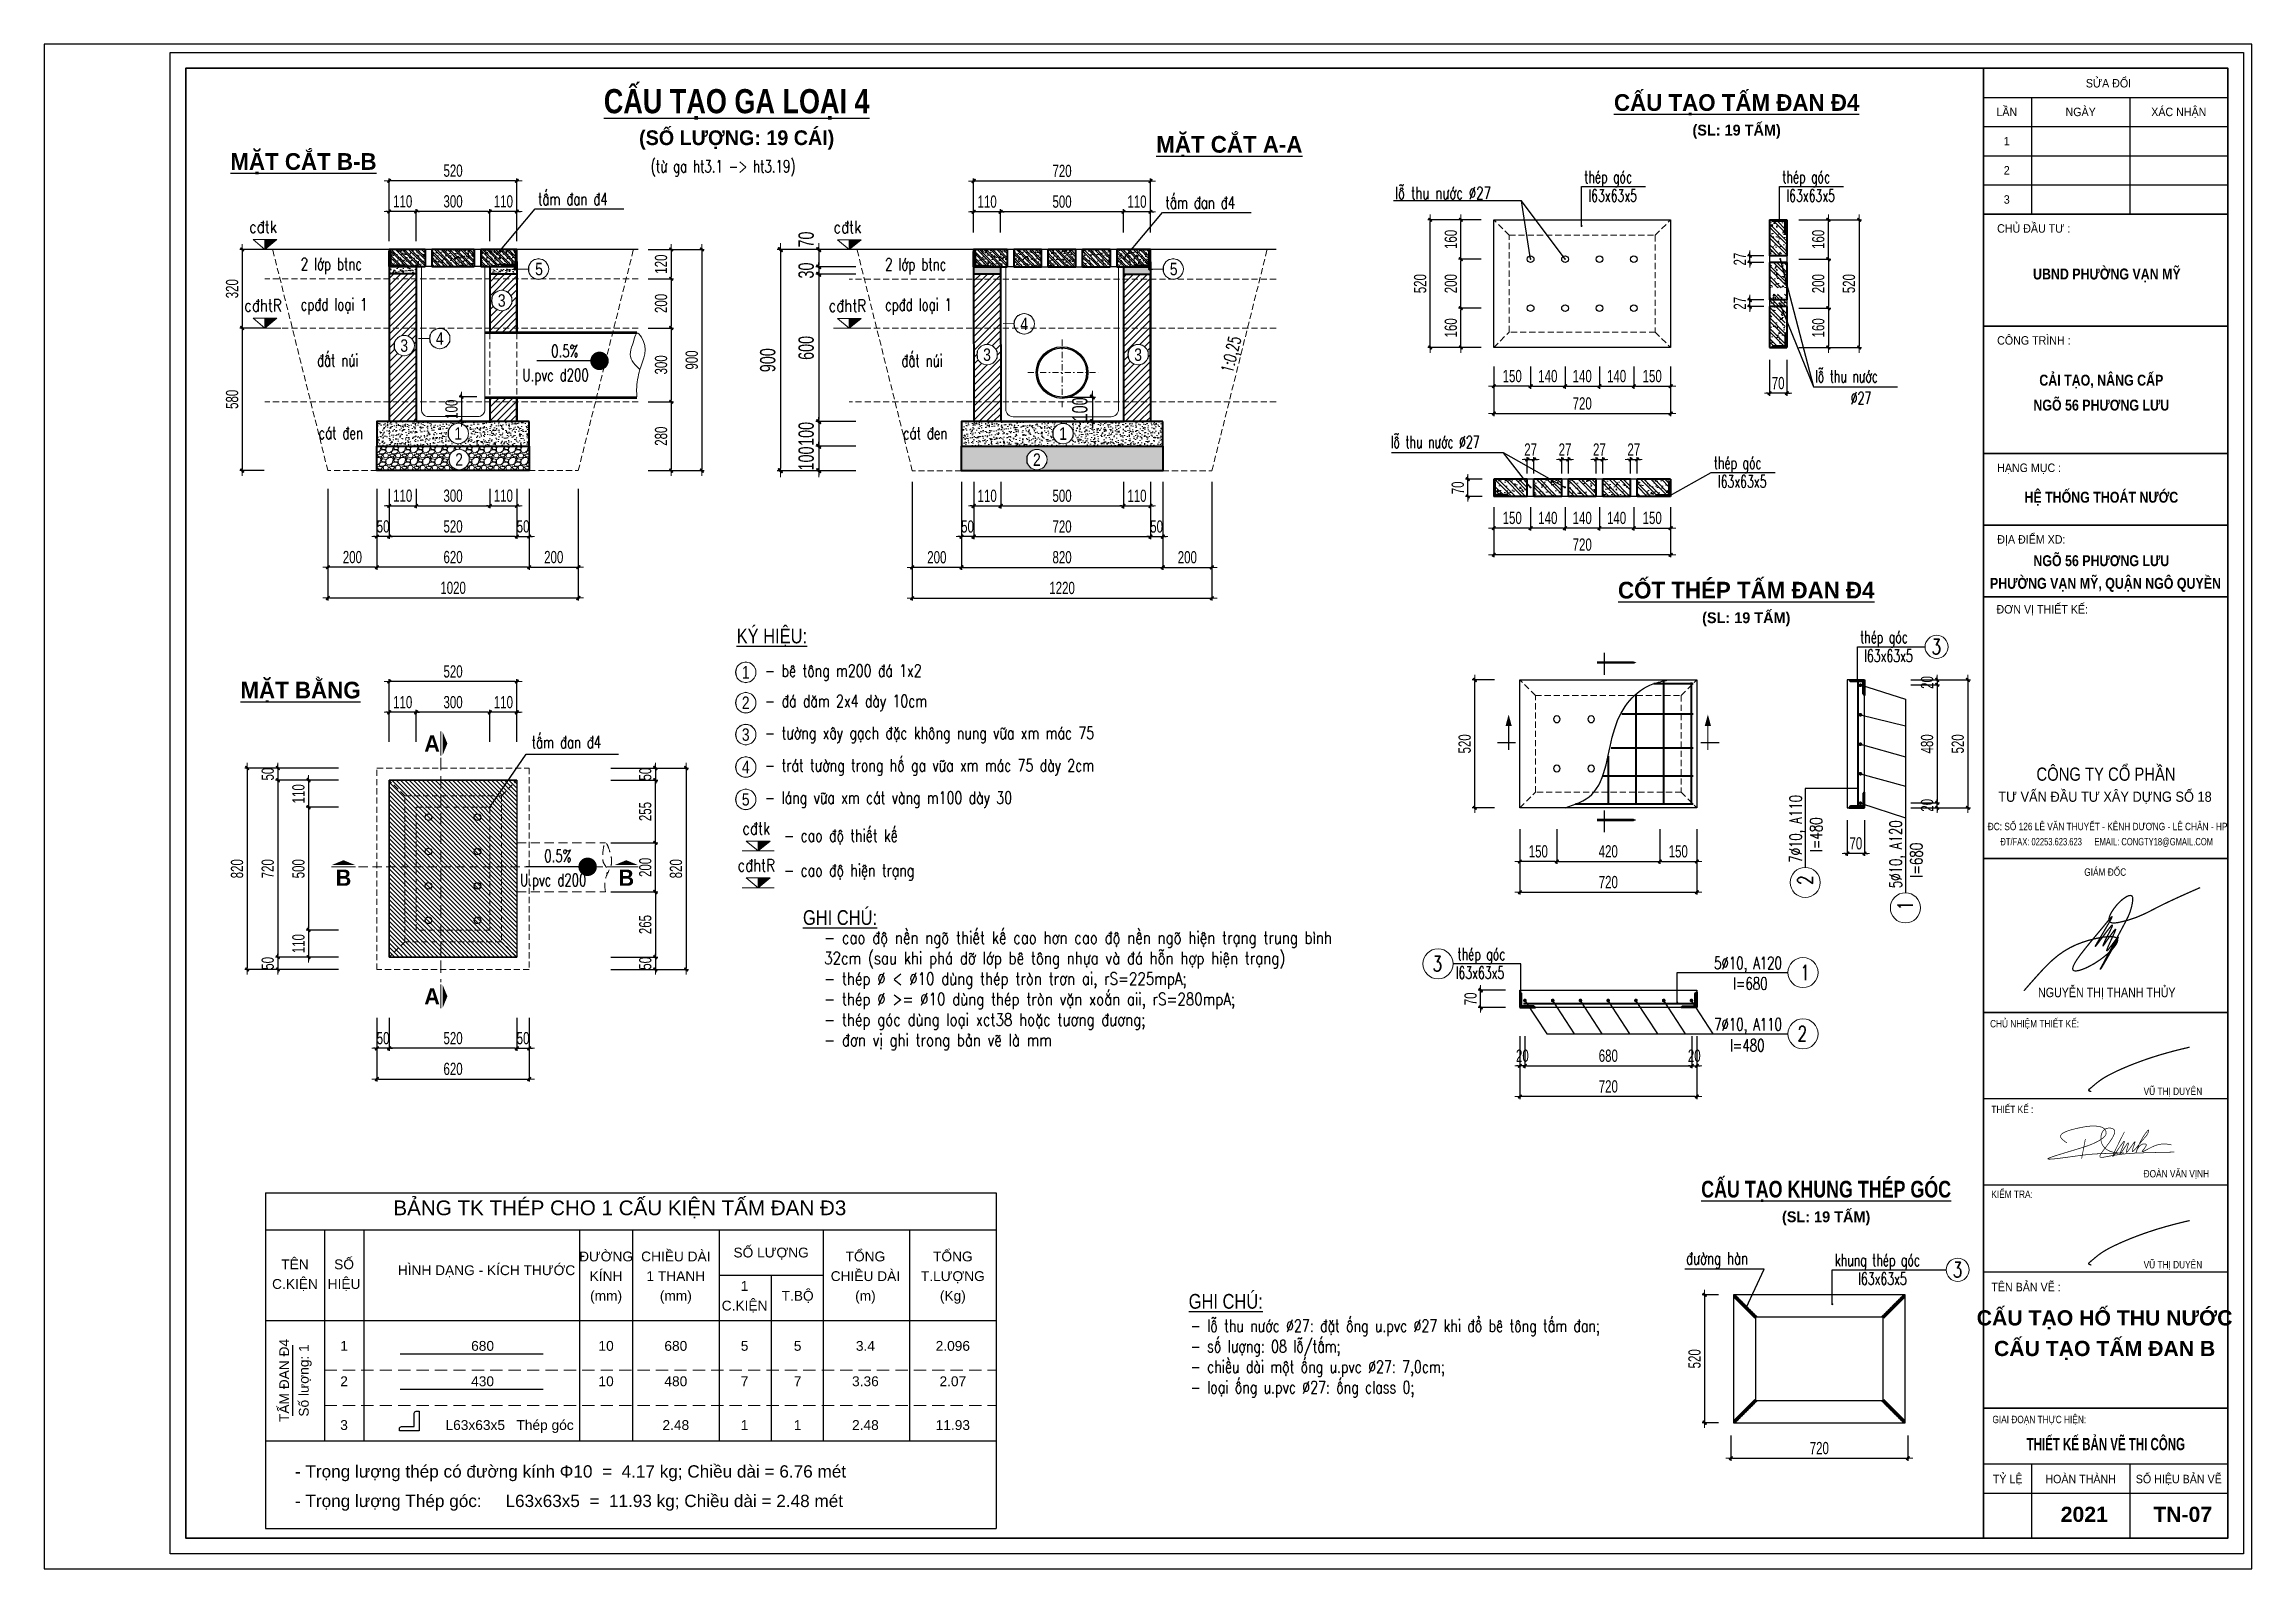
# Model space of a CAD drawing. Header units: inches. Extents: x -676 to 53517, y -16349 to 46516.
# Drawn here: x 26431 to 35421, y 7849 to 14054 of the extents above; entities that cross this region are included whole.
import ezdxf
from ezdxf.enums import TextEntityAlignment as Align

# ---------------------------------------------------------------- set-up
doc = ezdxf.new("R2010")
doc.units = ezdxf.units.IN
doc.header["$MEASUREMENT"] = 0
doc.set_wipeout_variables(frame=1)
doc.linetypes.add('DASHDOT', pattern=[1, 0.5, -0.25, 0, -0.25])
doc.linetypes.add('HIDDEN', pattern=[0.375, 0.25, -0.125])
for name, color, linetype, lineweight in [('2 - Text2', 2, 'Continuous', 20), ('dim', 144, 'Continuous', 13), ('EG Net thay', 7, 'Continuous', 25), ('ISO', 153, 'Continuous', 13), ('LC Dim', 8, 'Continuous', 18), ('LC Hatch', 252, 'Continuous', 9), ('LC ISO', 153, 'Continuous', 13), ('LC Khac', 4, 'Continuous', 9), ('LC MANH DUT', 35, 'HIDDEN', 5), ('LC Net dam 1', 30, 'Continuous', 30), ('LC Net dam2', 6, 'Continuous', 40), ('LC Net manh', 9, 'Continuous', 5), ('LC Net thay', 7, 'Continuous', 25), ('LC Net truc', 79, 'DASHDOT', 13), ('LC Text1', 3, 'Continuous', 20), ('LC Text2', 7, 'Continuous', 25), ('THAY', 7, 'Continuous', 25), ('THEP', 1, 'Continuous', 35)]:
    doc.layers.add(name, color=color, linetype=linetype, lineweight=lineweight)
for name, color, linetype in [('BT7-THAY', 7, 'Continuous'), ('duong han', 112, 'Continuous'), ('ENTTNTHIETKE1', 2, 'Continuous'), ('GHICHU', 7, 'Continuous'), ('HACTH', 8, 'Continuous'), ('KHUNGTEN', 5, 'Continuous'), ('T.bao', 6, 'Continuous'), ('TXT', 5, 'Continuous')]:
    doc.layers.add(name, color=color, linetype=linetype)
doc.styles.add('Arch-Dim', font='vnsimli.shx', dxfattribs={"width": 0.65})
doc.styles.add('EG 1', font='')
doc.styles.add('General text 2', font='arial.ttf')
doc.styles.add('Hoa', font='micross.ttf')
doc.styles.add('HOATBIF', font='hoatbif.shx', dxfattribs={"width": 0.7})
doc.styles.add('LC 1', font='')
doc.styles.add('LC 3', font='vnsimli.shx', dxfattribs={"width": 0.75})
doc.styles.add('LC3', font='', dxfattribs={"width": 0.8})
doc.styles.add('style1', font='')
doc.styles.add('T1', font='Vnsimli.shx', dxfattribs={"width": 0.8})
doc.styles.add('T2', font='', dxfattribs={"width": 0.8})
doc.styles.add('THANG2', font='')
doc.styles.add('THUONG', font='', dxfattribs={"height": 40})
doc.styles.add('TXTDIM', font='', dxfattribs={"width": 0.7})
doc.styles.add('VnAvantH-B', font='')
doc.styles.get('EG 1').set_extended_font_data('.VnAvantH', bold=True)
doc.styles.get('LC 1').set_extended_font_data('.VnAvantH', bold=True)
doc.styles.get('LC3').set_extended_font_data('.VnArialH', bold=True)
doc.styles.get('style1').set_extended_font_data('.VnAvantH')
doc.styles.get('T2').set_extended_font_data('.VnArialH')
doc.styles.get('THANG2').set_extended_font_data('.VnHelvetInsH', bold=True)
doc.styles.get('THUONG').set_extended_font_data('.VnArial')
doc.styles.get('TXTDIM').set_extended_font_data('.VnArial')
doc.styles.get('VnAvantH-B').set_extended_font_data('.VnAvantH', bold=True)
doc.dimstyles.new('1-100(1-25)', dxfattribs={"dimscale": 25, "dimtxt": 2.5, "dimasz": 0.35, "dimexe": 0.5, "dimexo": 0, "dimgap": 0.8, "dimtad": 1, "dimdec": 0, "dimzin": 0, "dimdsep": 46, "dimtxsty": 'HOATBIF', "dimblk1": 'DOT', "dimblk2": 'DOT', "dimsah": 1, "dimcen": -1, "dimdle": 1, "dimclrd": 256, "dimclre": 256, "dimclrt": 4, "dimadec": 3, "dimazin": 2, "dimtfac": 0.333333, "dimtdec": 0, "dimtix": 1, "dimtmove": 2, "dimatfit": 3, "dimldrblk": 'DOT', "dimfxl": 1, "dimtvp": 0.833333, "dimtolj": 1, "dimtzin": 0, "dimarcsym": 0})
doc.dimstyles.new('DIM25', dxfattribs={"dimscale": 25, "dimtxt": 2.5, "dimasz": 0.3, "dimexe": 0.5, "dimexo": 0, "dimgap": 0.5, "dimtad": 1, "dimdec": 0, "dimzin": 12, "dimdsep": 46, "dimtxsty": 'TXTDIM', "dimblk": 'SLASH', "dimcen": 1.5, "dimclrd": 144, "dimclre": 144, "dimclrt": 1, "dimadec": 0, "dimazin": 0, "dimtfac": 1, "dimtdec": 0, "dimtix": 1, "dimtmove": 0, "dimatfit": 3, "dimldrblk": 'DOT', "dimfxl": 2, "dimtolj": 1, "dimtzin": 0, "dimlwd": 9, "dimlwe": 9, "dimarcsym": 1})

msp = doc.modelspace()

# ---------------------------------------------------------------- texts
at = {"ltscale": 2, "style": 'LC 1'}
for tag, text, p in [('A', 'A', (28010.9, 11207.7, 0)), ('B', 'B', (27650.2, 10661.7, 0)), ('B', 'B', (28801.8, 10661.7, 0)), ('A', 'A', (28010.9, 10178.7, 0))]:
    msp.add_attdef(tag, text=text, height=66, dxfattribs=at).set_placement(p, align=Align.MIDDLE_CENTER)
at = {"layer": 'GHICHU', "color": 0, "style": 'THANG2'}
for s, height, p in [('cÊu t¹o hè thu n\xadíc', 61.769, (34821.5, 8839.4, 0)), ('cÊu t¹o tÊm ®an b', 61.769, (34821.5, 8714.8, 0)), ('2021', 61.77, (34738.7, 8039.8, 0)), ('TN-07', 61.77, (35139.5, 8039.8, 0))]:
    msp.add_text(s, height=height, dxfattribs=at).set_placement(p, align=Align.CENTER)
at = {"layer": 'LC Text1', "color": 3, "style": 'LC 3'}
for s, width, p in [('(tõ ga ht3.1 -> ht3.19)', 0.7, (28901, 13532.5)), ('tÊm ®an ®4', 0.7, (28442.3, 13399.2, 0)), ('tÊm ®an ®4', 0.7, (30997.3, 13384.7, 0)), ('lç thu n\xadíc %%C27', 0.7, (31932.6, 13423.5, 0)), ('2 líp btnc', 0.7, (27476.3, 13134.5)), ('2 líp btnc', 0.7, (29855.9, 13133.5)), ('cp®d lo¹i 1', 0.7, (27476.3, 12970)), ('cp®d lo¹i 1', 0.7, (29855.9, 12969)), ('®Êt nói', 0.7, (27542, 12742.5)), ('0.5%%%', 0.7, (28495.9, 12780.5, 0)), ('®Êt nói', 0.7, (29921.6, 12741.5)), ('U.pvc d200', 0.7, (28379.1, 12682.6, 0)), ('c¸t ®en', 0.7, (27548.5, 12447)), ('c¸t ®en', 0.7, (29928.1, 12446)), ('- bª t«ng m200 ®¸ 1x2', 0.75, (29366.5, 11479.5)), ('- ®¸ d¨m 2x4 dµy 10cm', 0.75, (29366.5, 11355.8)), ('tÊm ®an ®4', 0.7, (28416.2, 11188.5, 0)), ('- t\xadêng x©y g¹ch ®Æc kh«ng nung v÷a xm m¸c 75', 0.75, (29366.5, 11226.2)), ('- l¸ng v÷a xm c¸t vµng m100 dµy 30', 0.75, (29366.5, 10962.3)), ('- cao ®é thiÕt kÕ', 0.75, (29444, 10808.3)), ('0.5%%%', 0.7, (28467.5, 10725.6, 0)), ('- cao ®é hiÖn tr¹ng', 0.75, (29444, 10666.6)), ('U.pvc d200', 0.7, (28369.3, 10627.8, 0)), ('5%%C10, A120', 0.7, (33231.4, 10289.9, 0)), ('l=680', 0.7, (33308, 10206.1, 0)), ('7%%C10, A110', 0.7, (33231.4, 10040.4, 0)), ('l=480', 0.7, (33295.7, 9954.4, 0)), ('®\xadêng hµn', 0.7, (33117.3, 9087.6, 0))]:
    msp.add_text(s, height=50, dxfattribs=dict(at, width=width)).set_placement(p)
at = {"layer": 'LC Text1', "style": 'Arch-Dim', "width": 0.65}
for s, p in [('thÐp gãc', (32702.7, 13489.2, 0)), ('thÐp gãc', (33509, 13489.2, 0)), ('l63x63x5', (32719.5, 13413.1, 0)), ('l63x63x5', (33525.8, 13413.1, 0)), ('lç thu n\xadíc', (33642.3, 12677.5, 0)), ('%%C27', (33787.9, 12588.8, 0)), ('lç thu n\xadíc %%C27', (31914.5, 12410.1, 0)), ('thÐp gãc', (33230.1, 12325.5, 0)), ('l63x63x5', (33246.9, 12249.4, 0)), ('thÐp gãc', (33825.7, 11616, 0)), ('l63x63x5', (33842.5, 11539.9, 0)), ('thÐp gãc', (32186.7, 10325.9, 0)), ('l63x63x5', (32179.2, 10249.8, 0)), ('khung thÐp gãc', (33723.3, 9080.5, 0)), ('l63x63x5', (33818.1, 9004.4, 0))]:
    msp.add_text(s, height=50, dxfattribs=at).set_placement(p)
at = {"layer": 'LC Text1', "color": 3, "style": 'LC 3', "width": 0.7}
for s, rotation, p in [('1:0,25', 76.67353, (31271.2, 12712.9, 0)), ('7%%C10, A110', 90, (33588.1, 10722.7, 0)), ('l=480', 90, (33671.9, 10766.1, 0)), ('5%%C10, A120', 90, (33996, 10619.2, 0)), ('l=680', 90, (34079.7, 10662.6, 0))]:
    msp.add_text(s, height=50, rotation=rotation, dxfattribs=at).set_placement(p)
at = {"layer": 'LC Text1', "style": 'Hoa'}
for s, p in [('1', (27652.6, 8724.2)), ('680', (28216.6, 8724.2)), ('10', (28719.5, 8724.2)), ('680', (29003.5, 8724.2)), ('5', (29283.5, 8724.2)), ('5', (29499.5, 8724.2)), ('3.4', (29775.5, 8724.2)), ('2.096', (30131.5, 8724.2)), ('2', (27652.6, 8580.2)), ('430', (28216.6, 8580.2)), ('10', (28719.5, 8580.2)), ('480', (29003.5, 8580.2)), ('7', (29283.5, 8580.2)), ('7', (29499.5, 8580.2)), ('3.36', (29775.5, 8580.2)), ('2.07', (30131.5, 8580.2)), ('3', (27652.6, 8402))]:
    msp.add_text(s, height=40, dxfattribs=at).set_placement(p, align=Align.BOTTOM_CENTER)
at = {"layer": 'LC Text1', "color": 7, "style": 'Hoa'}
msp.add_text('L63x63x5   Thép góc', height=40, dxfattribs=at).set_placement((28587.5, 8402), align=Align.BOTTOM_RIGHT)
for s, p in [('2.48', (29003.5, 8402)), ('1', (29283.5, 8402)), ('1', (29499.5, 8402)), ('2.48', (29775.5, 8402)), ('11.93', (30131.5, 8402))]:
    msp.add_text(s, height=40, dxfattribs=at).set_placement(p, align=Align.BOTTOM_CENTER)
at = {"layer": 'LC Text1', "color": 3, "insert": (29607.6, 10442.8, 0), "char_height": 50, "width": 2261.453, "attachment_point": 1, "rotation": 359.99922, "style": 'LC 3'}
msp.add_mtext('{\\W0.8;- cao ®é nÒn ngâ thiÕt kÕ cao h¬n cao ®é nÒn ngâ hiÖn tr¹ng trung b×nh 32cm (sau khi ph¸ dì líp bª t«ng nhùa vµ ®¸ hçn hîp hiÖn tr¹ng)\\P- thÐp %%C < %%C10 dïng thÐp trßn tr¬n ai, rS=225mpA;\\P- thÐp %%C >= %%C10 dïng thÐp trßn vÆn xo¾n aii, rS=280mpA;\\P- thÐp gãc dïng lo¹i xct38 hoÆc t\xad¬ng ®\xad¬ng;\\P- ®¬n vÞ ghi trong b¶n vÏ lµ mm}', dxfattribs=at)
at = {"layer": 'LC Text1', "color": 3, "insert": (31099.5, 8863), "char_height": 50, "width": 1607.643, "attachment_point": 1, "style": 'LC 3'}
msp.add_mtext('- lç thu n\xadíc %%C27: ®Æt èng u.pvc %%C27 khi ®æ bª t«ng tÊm ®an;\\P- sè l\xadîng: 08 lç/tÊm;\\P- chiÒu dµi mét èng u.pvc %%C27: 7,0cm;\\P- lo¹i èng u.pvc %%C27: èng class 0;', dxfattribs=at)
at = {"layer": 'LC Text2', "style": 'T2', "width": 0.8}
for s, p in [('%%Uký hiÖu:', (29251.2, 11615.5)), ('%%Ughi chó:', (31091.9, 8907.5))]:
    msp.add_text(s, height=60, dxfattribs=at).set_placement(p)
at = {"layer": 'LC Text2', "ltscale": 100, "style": 'LC 3', "width": 0.75}
for s, p in [('3', (34116.7, 11571.1, 0)), ('3', (32084.6, 10281, 0)), ('1', (33582.5, 10245.3, 0)), ('2', (33570.8, 9995.9, 0)), ('3', (34202.6, 9035.5, 0))]:
    msp.add_text(s, height=61.1, dxfattribs=at).set_placement(p)
for s, p in [('2', (33632.7, 10632.3, 0)), ('1', (34040.5, 10528.7, 0))]:
    msp.add_text(s, height=61.1, rotation=90, dxfattribs=at).set_placement(p)
at = {"layer": 'LC Text2', "style": 'T2', "width": 0.8}
msp.add_text('%%Ughi chó:', height=60, rotation=359.99922, dxfattribs=at).set_placement((29521.2, 10469.5, 0))
at = {"layer": 'LC Text2', "color": 4, "style": 'Hoa'}
msp.add_text('BẢNG TK THÉP CHO 1 CẤU KIỆN TẤM ĐAN Đ3', height=60, dxfattribs=at).set_placement((28775.5, 9288.1), align=Align.CENTER)
at = {"layer": 'LC Text2'}
for s, style, p in [('TÊN', 'Hoa', (27452.6, 9068.1)), ('SỐ', 'Hoa', (27652.6, 9068.1)), ('HÌNH DẠNG - KÍCH THƯỚC', 'Hoa', (28232.6, 9044.1)), ('ĐƯỜNG', 'Hoa', (28719.5, 9100.1)), ('CHIỀU DÀI', 'Hoa', (29003.5, 9100.1)), ('SỐ LƯỢNG', 'Hoa', (29391.5, 9116.1)), ('TỔNG', 'Hoa', (29775.5, 9100.1)), ('TỔNG', 'Hoa', (30131.5, 9100.1)), ('C.KIỆN', 'Hoa', (27452.6, 8988.1)), ('HIỆU', 'Hoa', (27652.6, 8988.1)), ('KÍNH', 'Hoa', (28719.5, 9020.1)), ('1 THANH', 'Hoa', (29003.5, 9020.1)), ('1', 'Hoa', (29283.5, 8980.1)), ('T.BỘ', 'Hoa', (29499.5, 8940.1)), ('CHIỀU DÀI', 'Hoa', (29775.5, 9020.1)), ('T.LƯỢNG', 'Hoa', (30131.5, 9020.1)), ('(mm)', 'THUONG', (28719.5, 8940.1)), ('(mm)', 'THUONG', (29003.5, 8940.1)), ('C.KIỆN', 'Hoa', (29283.5, 8900.1)), ('(m)', 'THUONG', (29775.5, 8940.1)), ('(Kg)', 'THUONG', (30131.5, 8940.1))]:
    msp.add_text(s, height=40, dxfattribs=dict(at, style=style)).set_placement(p, align=Align.CENTER)
at = {"layer": 'LC Text2', "style": 'Hoa'}
for s, p in [('TẤM ĐAN Đ4', (27428.6, 8615.5)), ('Số lượng: 1', (27508.6, 8615.5))]:
    msp.add_text(s, height=40, rotation=90.00021, dxfattribs=at).set_placement(p, align=Align.CENTER)
for s, p in [('- Trọng lượng thép có đường kính Φ10  =  4.17 kg; Chiều dài = 6.76 mét', (27452.6, 8220.3)), ('- Trọng lượng Thép góc:     L63x63x5  =  11.93 kg; Chiều dài = 2.48 mét', (27452.6, 8100.3))]:
    msp.add_text(s, height=50, dxfattribs=at).set_placement(p)

# ---------------------------------------------------------------- blocks, each defined once
blk = doc.blocks.new('*U475')
at = {"layer": 'LC Net thay'}
blk.add_circle((0, 0), 13.5, dxfattribs=at)
blk = doc.blocks.new('*U476')
at = {"layer": 'LC Net thay', "color": 0, "linetype": 'ByBlock', "lineweight": -2, "transparency": 16777216}
for p in [(0, 420), (200, 420), (0, 280), (200, 280), (0, 140), (200, 140), (0, 0), (200, 0)]:
    blk.add_blockref('*U475', p, dxfattribs=at)
blk = doc.blocks.new('DOT')
at = {"layer": 'LC Dim'}
blk.add_line((-3, 0), (3, 0), dxfattribs=at)
at = {"layer": 'LC Dim', "color": 4}
blk.add_line((-1, -1), (1, 1), dxfattribs=at)
blk.add_lwpolyline([(0.5, 1), (-1, -0.5), (-0.5, -1), (1, 0.5)], close=True, dxfattribs=at)
blk = doc.blocks.new('*D498')
at = {"layer": 'Defpoints', "color": 0, "transparency": 16777216}
for p in [(27836.4, 10091.5), (28356.4, 10091.5), (27836.4, 9967.4)]:
    blk.add_point(p, dxfattribs=at)
at = {"layer": 'LC Dim', "lineweight": -2, "transparency": 16777216}
for p, q in [((27836.4, 10091.5), (27836.4, 9957.4)), ((28356.4, 10091.5), (28356.4, 9957.4)), ((28349.4, 9967.4), (27843.4, 9967.4))]:
    blk.add_line(p, q, dxfattribs=at)
at = {"layer": 'LC Dim', "lineweight": -2, "transparency": 16777216, "xscale": 7, "yscale": 7, "zscale": 7, "rotation": 180}
blk.add_blockref('DOT', (27836.4, 9967.4), dxfattribs=at)
at = {"layer": 'LC Dim', "lineweight": -2, "transparency": 16777216, "xscale": 7, "yscale": 7, "zscale": 7}
blk.add_blockref('DOT', (28356.4, 9967.4), dxfattribs=at)
at = {"layer": 'LC Dim', "color": 4, "transparency": 16777216, "insert": (28096.4, 10008.4), "char_height": 50, "attachment_point": 5, "style": 'HOATBIF'}
blk.add_mtext('\\A1;520', dxfattribs=at)
blk = doc.blocks.new('_Dot')
at = {"color": 0, "linetype": 'ByBlock', "lineweight": -2}
blk.add_line((-0.5, 0), (-1, 0), dxfattribs=at)
at = {"color": 0, "linetype": 'ByBlock', "const_width": 0.5}
blk.add_lwpolyline([(-0.25, 0, 1), (0.25, 0, 1)], format="xyb", close=True, dxfattribs=at)
blk = doc.blocks.new('*D499')
at = {"layer": 'Defpoints', "color": 0, "transparency": 16777216}
for p in [(27786.4, 10091.5), (27836.4, 10091.5), (27786.4, 9967.4)]:
    blk.add_point(p, dxfattribs=at)
at = {"layer": 'LC Dim', "lineweight": -2, "transparency": 16777216}
for p, q in [((27786.4, 10091.5), (27786.4, 9957.4)), ((27836.4, 10091.5), (27836.4, 9957.4)), ((27779.4, 9967.4), (27772.4, 9967.4)), ((27836.4, 9967.4), (27786.4, 9967.4)), ((27843.4, 9967.4), (27850.4, 9967.4))]:
    blk.add_line(p, q, dxfattribs=at)
at = {"layer": 'LC Dim', "lineweight": -2, "transparency": 16777216, "xscale": 7, "yscale": 7, "zscale": 7}
blk.add_blockref('DOT', (27786.4, 9967.4), dxfattribs=at)
at = {"layer": 'LC Dim', "lineweight": -2, "transparency": 16777216, "xscale": 7, "yscale": 7, "zscale": 7, "rotation": 180}
blk.add_blockref('DOT', (27836.4, 9967.4), dxfattribs=at)
at = {"layer": 'LC Dim', "color": 4, "transparency": 16777216, "insert": (27811.4, 10008.4), "char_height": 50, "attachment_point": 5, "style": 'HOATBIF'}
blk.add_mtext('\\A1;50', dxfattribs=at)
blk = doc.blocks.new('*D500')
at = {"layer": 'Defpoints', "color": 0, "transparency": 16777216}
for p in [(28246.4, 11334.9), (28246.4, 11214.8), (28356.4, 11214.8)]:
    blk.add_point(p, dxfattribs=at)
at = {"layer": 'LC Dim', "lineweight": -2, "transparency": 16777216}
for p, q in [((28239.4, 11334.9), (28232.4, 11334.9)), ((28246.4, 11214.8), (28246.4, 11344.9)), ((28356.4, 11334.9), (28246.4, 11334.9)), ((28356.4, 11214.8), (28356.4, 11344.9)), ((28363.4, 11334.9), (28370.4, 11334.9))]:
    blk.add_line(p, q, dxfattribs=at)
at = {"layer": 'LC Dim', "lineweight": -2, "transparency": 16777216, "xscale": 7, "yscale": 7, "zscale": 7}
blk.add_blockref('DOT', (28246.4, 11334.9), dxfattribs=at)
at = {"layer": 'LC Dim', "lineweight": -2, "transparency": 16777216, "xscale": 7, "yscale": 7, "zscale": 7, "rotation": 180}
blk.add_blockref('DOT', (28356.4, 11334.9), dxfattribs=at)
at = {"layer": 'LC Dim', "color": 4, "transparency": 16777216, "insert": (28301.4, 11375.9), "char_height": 50, "attachment_point": 5, "style": 'HOATBIF'}
blk.add_mtext('\\A1;110', dxfattribs=at)
blk = doc.blocks.new('*D501')
at = {"layer": 'Defpoints', "color": 0, "transparency": 16777216}
for p in [(27946.4, 11334.9), (27946.4, 11214.8), (28246.4, 11214.8)]:
    blk.add_point(p, dxfattribs=at)
at = {"layer": 'LC Dim', "lineweight": -2, "transparency": 16777216}
for p, q in [((27946.4, 11214.8), (27946.4, 11344.9)), ((28239.4, 11334.9), (27953.4, 11334.9)), ((28246.4, 11214.8), (28246.4, 11344.9))]:
    blk.add_line(p, q, dxfattribs=at)
at = {"layer": 'LC Dim', "lineweight": -2, "transparency": 16777216, "xscale": 7, "yscale": 7, "zscale": 7, "rotation": 180}
blk.add_blockref('DOT', (27946.4, 11334.9), dxfattribs=at)
at = {"layer": 'LC Dim', "lineweight": -2, "transparency": 16777216, "xscale": 7, "yscale": 7, "zscale": 7}
blk.add_blockref('DOT', (28246.4, 11334.9), dxfattribs=at)
at = {"layer": 'LC Dim', "color": 4, "transparency": 16777216, "insert": (28096.4, 11375.9), "char_height": 50, "attachment_point": 5, "style": 'HOATBIF'}
blk.add_mtext('\\A1;300', dxfattribs=at)
blk = doc.blocks.new('*D502')
at = {"layer": 'Defpoints', "color": 0, "transparency": 16777216}
for p in [(27836.4, 11334.9), (27836.4, 11214.8), (27946.4, 11214.8)]:
    blk.add_point(p, dxfattribs=at)
at = {"layer": 'LC Dim', "lineweight": -2, "transparency": 16777216}
for p, q in [((27829.4, 11334.9), (27822.4, 11334.9)), ((27836.4, 11214.8), (27836.4, 11344.9)), ((27946.4, 11334.9), (27836.4, 11334.9)), ((27946.4, 11214.8), (27946.4, 11344.9)), ((27953.4, 11334.9), (27960.4, 11334.9))]:
    blk.add_line(p, q, dxfattribs=at)
at = {"layer": 'LC Dim', "lineweight": -2, "transparency": 16777216, "xscale": 7, "yscale": 7, "zscale": 7}
blk.add_blockref('DOT', (27836.4, 11334.9), dxfattribs=at)
at = {"layer": 'LC Dim', "lineweight": -2, "transparency": 16777216, "xscale": 7, "yscale": 7, "zscale": 7, "rotation": 180}
blk.add_blockref('DOT', (27946.4, 11334.9), dxfattribs=at)
at = {"layer": 'LC Dim', "color": 4, "transparency": 16777216, "insert": (27891.4, 11375.9), "char_height": 50, "attachment_point": 5, "style": 'HOATBIF'}
blk.add_mtext('\\A1;110', dxfattribs=at)
blk = doc.blocks.new('*D503')
at = {"layer": 'Defpoints', "color": 0, "transparency": 16777216}
for p in [(27629.6, 11058.2), (27507.9, 10948.2), (27629.6, 10948.2)]:
    blk.add_point(p, dxfattribs=at)
at = {"layer": 'LC Dim', "lineweight": -2, "transparency": 16777216}
for p, q in [((27629.6, 11058.2), (27497.9, 11058.2)), ((27507.9, 11065.2), (27507.9, 11072.2)), ((27507.9, 11058.2), (27507.9, 10948.2)), ((27629.6, 10948.2), (27497.9, 10948.2)), ((27507.9, 10941.2), (27507.9, 10934.2))]:
    blk.add_line(p, q, dxfattribs=at)
at = {"layer": 'LC Dim', "lineweight": -2, "transparency": 16777216, "xscale": 7, "yscale": 7, "zscale": 7}
for p, rotation in [((27507.9, 11058.2), 270), ((27507.9, 10948.2), 90)]:
    blk.add_blockref('DOT', p, dxfattribs=dict(at, rotation=rotation))
at = {"layer": 'LC Dim', "color": 4, "transparency": 16777216, "insert": (27466.9, 11003.2), "char_height": 50, "attachment_point": 5, "rotation": 90, "style": 'HOATBIF'}
blk.add_mtext('\\A1;110', dxfattribs=at)
blk = doc.blocks.new('*D504')
at = {"layer": 'Defpoints', "color": 0, "transparency": 16777216}
for p in [(27629.6, 10948.2), (27507.9, 10448.2), (27629.6, 10448.2)]:
    blk.add_point(p, dxfattribs=at)
at = {"layer": 'LC Dim', "lineweight": -2, "transparency": 16777216}
for p, q in [((27629.6, 10948.2), (27497.9, 10948.2)), ((27507.9, 10941.2), (27507.9, 10455.2)), ((27629.6, 10448.2), (27497.9, 10448.2))]:
    blk.add_line(p, q, dxfattribs=at)
at = {"layer": 'LC Dim', "lineweight": -2, "transparency": 16777216, "xscale": 7, "yscale": 7, "zscale": 7}
for p, rotation in [((27507.9, 10948.2), 90), ((27507.9, 10448.2), 270)]:
    blk.add_blockref('DOT', p, dxfattribs=dict(at, rotation=rotation))
at = {"layer": 'LC Dim', "color": 4, "transparency": 16777216, "insert": (27466.9, 10698.2), "char_height": 50, "attachment_point": 5, "rotation": 90, "style": 'HOATBIF'}
blk.add_mtext('\\A1;500', dxfattribs=at)
blk = doc.blocks.new('*D505')
at = {"layer": 'Defpoints', "color": 0, "transparency": 16777216}
for p in [(27629.6, 10448.2), (27507.9, 10338.2), (27629.6, 10338.2)]:
    blk.add_point(p, dxfattribs=at)
at = {"layer": 'LC Dim', "lineweight": -2, "transparency": 16777216}
for p, q in [((27629.6, 10448.2), (27497.9, 10448.2)), ((27507.9, 10455.2), (27507.9, 10462.2)), ((27507.9, 10448.2), (27507.9, 10338.2)), ((27629.6, 10338.2), (27497.9, 10338.2)), ((27507.9, 10331.2), (27507.9, 10324.2))]:
    blk.add_line(p, q, dxfattribs=at)
at = {"layer": 'LC Dim', "lineweight": -2, "transparency": 16777216, "xscale": 7, "yscale": 7, "zscale": 7}
for p, rotation in [((27507.9, 10448.2), 270), ((27507.9, 10338.2), 90)]:
    blk.add_blockref('DOT', p, dxfattribs=dict(at, rotation=rotation))
at = {"layer": 'LC Dim', "color": 4, "transparency": 16777216, "insert": (27466.9, 10393.2), "char_height": 50, "attachment_point": 5, "rotation": 90, "style": 'HOATBIF'}
blk.add_mtext('\\A1;110', dxfattribs=at)
blk = doc.blocks.new('*D506')
at = {"layer": 'Defpoints', "color": 0, "transparency": 16777216}
for p in [(27382.9, 11058.2), (27629.6, 11108.2), (27629.6, 11058.2)]:
    blk.add_point(p, dxfattribs=at)
at = {"layer": 'LC Dim', "lineweight": -2, "transparency": 16777216}
for p, q in [((27629.6, 11108.2), (27372.9, 11108.2)), ((27629.6, 11058.2), (27372.9, 11058.2)), ((27382.9, 11115.2), (27382.9, 11122.2)), ((27382.9, 11108.2), (27382.9, 11058.2)), ((27382.9, 11051.2), (27382.9, 11044.2))]:
    blk.add_line(p, q, dxfattribs=at)
at = {"layer": 'LC Dim', "lineweight": -2, "transparency": 16777216, "xscale": 7, "yscale": 7, "zscale": 7}
for p, rotation in [((27382.9, 11108.2), 270), ((27382.9, 11058.2), 90)]:
    blk.add_blockref('DOT', p, dxfattribs=dict(at, rotation=rotation))
at = {"layer": 'LC Dim', "color": 4, "transparency": 16777216, "insert": (27341.9, 11083.2), "char_height": 50, "attachment_point": 5, "rotation": 90, "style": 'HOATBIF'}
blk.add_mtext('\\A1;50', dxfattribs=at)
blk = doc.blocks.new('*D507')
at = {"layer": 'Defpoints', "color": 0, "transparency": 16777216}
for p in [(27629.6, 11058.2), (27382.9, 10338.2), (27629.6, 10338.2)]:
    blk.add_point(p, dxfattribs=at)
at = {"layer": 'LC Dim', "lineweight": -2, "transparency": 16777216}
for p, q in [((27629.6, 11058.2), (27372.9, 11058.2)), ((27382.9, 11051.2), (27382.9, 10345.2)), ((27629.6, 10338.2), (27372.9, 10338.2))]:
    blk.add_line(p, q, dxfattribs=at)
at = {"layer": 'LC Dim', "lineweight": -2, "transparency": 16777216, "xscale": 7, "yscale": 7, "zscale": 7}
for p, rotation in [((27382.9, 11058.2), 90), ((27382.9, 10338.2), 270)]:
    blk.add_blockref('DOT', p, dxfattribs=dict(at, rotation=rotation))
at = {"layer": 'LC Dim', "color": 4, "transparency": 16777216, "insert": (27341.9, 10698.2), "char_height": 50, "attachment_point": 5, "rotation": 90, "style": 'HOATBIF'}
blk.add_mtext('\\A1;720', dxfattribs=at)
blk = doc.blocks.new('*D508')
at = {"layer": 'Defpoints', "color": 0, "transparency": 16777216}
for p in [(27629.6, 10338.2), (27382.9, 10288.2), (27629.6, 10288.2)]:
    blk.add_point(p, dxfattribs=at)
at = {"layer": 'LC Dim', "lineweight": -2, "transparency": 16777216}
for p, q in [((27629.6, 10338.2), (27372.9, 10338.2)), ((27382.9, 10345.2), (27382.9, 10352.2)), ((27382.9, 10338.2), (27382.9, 10288.2)), ((27629.6, 10288.2), (27372.9, 10288.2)), ((27382.9, 10281.2), (27382.9, 10274.2))]:
    blk.add_line(p, q, dxfattribs=at)
at = {"layer": 'LC Dim', "lineweight": -2, "transparency": 16777216, "xscale": 7, "yscale": 7, "zscale": 7}
for p, rotation in [((27382.9, 10338.2), 270), ((27382.9, 10288.2), 90)]:
    blk.add_blockref('DOT', p, dxfattribs=dict(at, rotation=rotation))
at = {"layer": 'LC Dim', "color": 4, "transparency": 16777216, "insert": (27341.9, 10313.2), "char_height": 50, "attachment_point": 5, "rotation": 90, "style": 'HOATBIF'}
blk.add_mtext('\\A1;50', dxfattribs=at)
blk = doc.blocks.new('*D509')
at = {"layer": 'Defpoints', "color": 0, "transparency": 16777216}
for p in [(27629.6, 11108.2), (27257.9, 10288.2), (27629.6, 10288.2)]:
    blk.add_point(p, dxfattribs=at)
at = {"layer": 'LC Dim', "lineweight": -2, "transparency": 16777216}
for p, q in [((27629.6, 11108.2), (27247.9, 11108.2)), ((27257.9, 11101.2), (27257.9, 10295.2)), ((27629.6, 10288.2), (27247.9, 10288.2))]:
    blk.add_line(p, q, dxfattribs=at)
at = {"layer": 'LC Dim', "lineweight": -2, "transparency": 16777216, "xscale": 7, "yscale": 7, "zscale": 7}
for p, rotation in [((27257.9, 11108.2), 90), ((27257.9, 10288.2), 270)]:
    blk.add_blockref('DOT', p, dxfattribs=dict(at, rotation=rotation))
at = {"layer": 'LC Dim', "color": 4, "transparency": 16777216, "insert": (27216.9, 10698.2), "char_height": 50, "attachment_point": 5, "rotation": 90, "style": 'HOATBIF'}
blk.add_mtext('\\A1;820', dxfattribs=at)
blk = doc.blocks.new('*D510')
at = {"layer": 'Defpoints', "color": 0, "transparency": 16777216}
for p in [(28356.4, 10091.5), (28406.4, 10091.5), (28406.4, 9967.4)]:
    blk.add_point(p, dxfattribs=at)
at = {"layer": 'LC Dim', "lineweight": -2, "transparency": 16777216}
for p, q in [((28356.4, 10091.5), (28356.4, 9957.4)), ((28406.4, 10091.5), (28406.4, 9957.4)), ((28349.4, 9967.4), (28342.4, 9967.4)), ((28356.4, 9967.4), (28406.4, 9967.4)), ((28413.4, 9967.4), (28420.4, 9967.4))]:
    blk.add_line(p, q, dxfattribs=at)
at = {"layer": 'LC Dim', "lineweight": -2, "transparency": 16777216, "xscale": 7, "yscale": 7, "zscale": 7}
blk.add_blockref('DOT', (28356.4, 9967.4), dxfattribs=at)
at = {"layer": 'LC Dim', "lineweight": -2, "transparency": 16777216, "xscale": 7, "yscale": 7, "zscale": 7, "rotation": 180}
blk.add_blockref('DOT', (28406.4, 9967.4), dxfattribs=at)
at = {"layer": 'LC Dim', "color": 4, "transparency": 16777216, "insert": (28381.4, 10008.4), "char_height": 50, "attachment_point": 5, "style": 'HOATBIF'}
blk.add_mtext('\\A1;50', dxfattribs=at)
blk = doc.blocks.new('*D511')
at = {"layer": 'Defpoints', "color": 0, "transparency": 16777216}
for p in [(28738.7, 10603.7), (28738.7, 10338.2), (28920.2, 10338.2)]:
    blk.add_point(p, dxfattribs=at)
at = {"layer": 'LC Dim', "lineweight": -2, "transparency": 16777216}
for p, q in [((28738.7, 10603.7), (28930.2, 10603.7)), ((28920.2, 10596.7), (28920.2, 10345.2)), ((28738.7, 10338.2), (28930.2, 10338.2))]:
    blk.add_line(p, q, dxfattribs=at)
at = {"layer": 'LC Dim', "lineweight": -2, "transparency": 16777216, "xscale": 7, "yscale": 7, "zscale": 7}
for p, rotation in [((28920.2, 10603.7), 90), ((28920.2, 10338.2), 270)]:
    blk.add_blockref('DOT', p, dxfattribs=dict(at, rotation=rotation))
at = {"layer": 'LC Dim', "color": 4, "transparency": 16777216, "insert": (28879.2, 10471), "char_height": 50, "attachment_point": 5, "rotation": 90, "style": 'HOATBIF'}
blk.add_mtext('\\A1;265', dxfattribs=at)
blk = doc.blocks.new('*D512')
at = {"layer": 'Defpoints', "color": 0, "transparency": 16777216}
for p in [(28738.7, 11108.2), (28738.7, 11058.2), (28920.2, 11058.2)]:
    blk.add_point(p, dxfattribs=at)
at = {"layer": 'LC Dim', "lineweight": -2, "transparency": 16777216}
for p, q in [((28738.7, 11108.2), (28930.2, 11108.2)), ((28738.7, 11058.2), (28930.2, 11058.2)), ((28920.2, 11115.2), (28920.2, 11122.2)), ((28920.2, 11108.2), (28920.2, 11058.2)), ((28920.2, 11051.2), (28920.2, 11044.2))]:
    blk.add_line(p, q, dxfattribs=at)
at = {"layer": 'LC Dim', "lineweight": -2, "transparency": 16777216, "xscale": 7, "yscale": 7, "zscale": 7}
for p, rotation in [((28920.2, 11108.2), 270), ((28920.2, 11058.2), 90)]:
    blk.add_blockref('DOT', p, dxfattribs=dict(at, rotation=rotation))
at = {"layer": 'LC Dim', "color": 4, "transparency": 16777216, "insert": (28879.2, 11083.2), "char_height": 50, "attachment_point": 5, "rotation": 90, "style": 'HOATBIF'}
blk.add_mtext('\\A1;50', dxfattribs=at)
blk = doc.blocks.new('*D513')
at = {"layer": 'Defpoints', "color": 0, "transparency": 16777216}
for p in [(28738.7, 10338.2), (28738.7, 10288.2), (28920.2, 10288.2)]:
    blk.add_point(p, dxfattribs=at)
at = {"layer": 'LC Dim', "lineweight": -2, "transparency": 16777216}
for p, q in [((28738.7, 10338.2), (28930.2, 10338.2)), ((28920.2, 10345.2), (28920.2, 10352.2)), ((28920.2, 10338.2), (28920.2, 10288.2)), ((28738.7, 10288.2), (28930.2, 10288.2)), ((28920.2, 10281.2), (28920.2, 10274.2))]:
    blk.add_line(p, q, dxfattribs=at)
at = {"layer": 'LC Dim', "lineweight": -2, "transparency": 16777216, "xscale": 7, "yscale": 7, "zscale": 7}
for p, rotation in [((28920.2, 10338.2), 270), ((28920.2, 10288.2), 90)]:
    blk.add_blockref('DOT', p, dxfattribs=dict(at, rotation=rotation))
at = {"layer": 'LC Dim', "color": 4, "transparency": 16777216, "insert": (28879.2, 10313.2), "char_height": 50, "attachment_point": 5, "rotation": 90, "style": 'HOATBIF'}
blk.add_mtext('\\A1;50', dxfattribs=at)
blk = doc.blocks.new('*D514')
at = {"layer": 'Defpoints', "color": 0, "transparency": 16777216}
for p in [(28738.7, 11108.2), (28738.7, 10288.2), (29045.2, 10288.2)]:
    blk.add_point(p, dxfattribs=at)
at = {"layer": 'LC Dim', "lineweight": -2, "transparency": 16777216}
for p, q in [((28738.7, 11108.2), (29055.2, 11108.2)), ((29045.2, 11101.2), (29045.2, 10295.2)), ((28738.7, 10288.2), (29055.2, 10288.2))]:
    blk.add_line(p, q, dxfattribs=at)
at = {"layer": 'LC Dim', "lineweight": -2, "transparency": 16777216, "xscale": 7, "yscale": 7, "zscale": 7}
for p, rotation in [((29045.2, 11108.2), 90), ((29045.2, 10288.2), 270)]:
    blk.add_blockref('DOT', p, dxfattribs=dict(at, rotation=rotation))
at = {"layer": 'LC Dim', "color": 4, "transparency": 16777216, "insert": (29004.2, 10698.2), "char_height": 50, "attachment_point": 5, "rotation": 90, "style": 'HOATBIF'}
blk.add_mtext('\\A1;820', dxfattribs=at)
blk = doc.blocks.new('*U66')
at = {"layer": 'Defpoints'}
blk.add_lwpolyline([(0, 4.25), (-2.5, 3.44), (-4.04, 1.31), (-4.04, -1.31), (-2.5, -3.44), (0, -4.25), (2.5, -3.44), (4.04, -1.31), (4.04, 1.31), (2.5, 3.44)], close=True, dxfattribs=at)
at = {"layer": 'LC Text1', "style": 'General text 2', "width": 0.8, "flags": 8}
blk.add_attdef('SYMBOL', text='', height=5.2, dxfattribs=at).set_placement((0, 0), align=Align.MIDDLE_CENTER)
blk.add_wipeout([(0, 4.25), (-2.5, 3.44), (-4.04, 1.31), (-4.04, -1.31), (-2.5, -3.44), (0, -4.25), (2.5, -3.44), (4.04, -1.31), (4.04, 1.31), (2.5, 3.44)]).dxf.layer = 'LC Net manh'
at = {"layer": 'LC ISO'}
blk.add_circle((0, 0), 4.25, dxfattribs=at)
blk = doc.blocks.new('*D515')
at = {"layer": 'Defpoints', "color": 0, "transparency": 16777216}
for p in [(28246.4, 13373.2), (28246.4, 13253.1), (28356.4, 13253.1)]:
    blk.add_point(p, dxfattribs=at)
at = {"layer": 'LC Dim', "lineweight": -2, "transparency": 16777216}
for p, q in [((28239.4, 13373.2), (28232.4, 13373.2)), ((28246.4, 13253.1), (28246.4, 13383.2)), ((28356.4, 13373.2), (28246.4, 13373.2)), ((28356.4, 13253.1), (28356.4, 13383.2)), ((28363.4, 13373.2), (28370.4, 13373.2))]:
    blk.add_line(p, q, dxfattribs=at)
at = {"layer": 'LC Dim', "lineweight": -2, "transparency": 16777216, "xscale": 7, "yscale": 7, "zscale": 7}
blk.add_blockref('DOT', (28246.4, 13373.2), dxfattribs=at)
at = {"layer": 'LC Dim', "lineweight": -2, "transparency": 16777216, "xscale": 7, "yscale": 7, "zscale": 7, "rotation": 180}
blk.add_blockref('DOT', (28356.4, 13373.2), dxfattribs=at)
at = {"layer": 'LC Dim', "color": 4, "transparency": 16777216, "insert": (28301.4, 13414.2), "char_height": 50, "attachment_point": 5, "style": 'HOATBIF'}
blk.add_mtext('\\A1;110', dxfattribs=at)
blk = doc.blocks.new('*D516')
at = {"layer": 'Defpoints', "color": 0, "transparency": 16777216}
for p in [(27946.4, 13373.2), (27946.4, 13253.1), (28246.4, 13253.1)]:
    blk.add_point(p, dxfattribs=at)
at = {"layer": 'LC Dim', "lineweight": -2, "transparency": 16777216}
for p, q in [((27946.4, 13253.1), (27946.4, 13383.2)), ((28239.4, 13373.2), (27953.4, 13373.2)), ((28246.4, 13253.1), (28246.4, 13383.2))]:
    blk.add_line(p, q, dxfattribs=at)
at = {"layer": 'LC Dim', "lineweight": -2, "transparency": 16777216, "xscale": 7, "yscale": 7, "zscale": 7, "rotation": 180}
blk.add_blockref('DOT', (27946.4, 13373.2), dxfattribs=at)
at = {"layer": 'LC Dim', "lineweight": -2, "transparency": 16777216, "xscale": 7, "yscale": 7, "zscale": 7}
blk.add_blockref('DOT', (28246.4, 13373.2), dxfattribs=at)
at = {"layer": 'LC Dim', "color": 4, "transparency": 16777216, "insert": (28096.4, 13414.2), "char_height": 50, "attachment_point": 5, "style": 'HOATBIF'}
blk.add_mtext('\\A1;300', dxfattribs=at)
blk = doc.blocks.new('*D517')
at = {"layer": 'Defpoints', "color": 0, "transparency": 16777216}
for p in [(27836.4, 13373.2), (27836.4, 13253.1), (27946.4, 13253.1)]:
    blk.add_point(p, dxfattribs=at)
at = {"layer": 'LC Dim', "lineweight": -2, "transparency": 16777216}
for p, q in [((27829.4, 13373.2), (27822.4, 13373.2)), ((27836.4, 13253.1), (27836.4, 13383.2)), ((27946.4, 13373.2), (27836.4, 13373.2)), ((27946.4, 13253.1), (27946.4, 13383.2)), ((27953.4, 13373.2), (27960.4, 13373.2))]:
    blk.add_line(p, q, dxfattribs=at)
at = {"layer": 'LC Dim', "lineweight": -2, "transparency": 16777216, "xscale": 7, "yscale": 7, "zscale": 7}
blk.add_blockref('DOT', (27836.4, 13373.2), dxfattribs=at)
at = {"layer": 'LC Dim', "lineweight": -2, "transparency": 16777216, "xscale": 7, "yscale": 7, "zscale": 7, "rotation": 180}
blk.add_blockref('DOT', (27946.4, 13373.2), dxfattribs=at)
at = {"layer": 'LC Dim', "color": 4, "transparency": 16777216, "insert": (27891.4, 13414.2), "char_height": 50, "attachment_point": 5, "style": 'HOATBIF'}
blk.add_mtext('\\A1;110', dxfattribs=at)
blk = doc.blocks.new('*D518')
at = {"layer": 'Defpoints', "color": 0, "transparency": 16777216}
for p in [(27836.4, 13498.2), (27836.4, 13253.1), (28356.4, 13253.1)]:
    blk.add_point(p, dxfattribs=at)
at = {"layer": 'LC Dim', "lineweight": -2, "transparency": 16777216}
for p, q in [((27836.4, 13253.1), (27836.4, 13508.2)), ((28349.4, 13498.2), (27843.4, 13498.2)), ((28356.4, 13253.1), (28356.4, 13508.2))]:
    blk.add_line(p, q, dxfattribs=at)
at = {"layer": 'LC Dim', "lineweight": -2, "transparency": 16777216, "xscale": 7, "yscale": 7, "zscale": 7, "rotation": 180}
blk.add_blockref('DOT', (27836.4, 13498.2), dxfattribs=at)
at = {"layer": 'LC Dim', "lineweight": -2, "transparency": 16777216, "xscale": 7, "yscale": 7, "zscale": 7}
blk.add_blockref('DOT', (28356.4, 13498.2), dxfattribs=at)
at = {"layer": 'LC Dim', "color": 4, "transparency": 16777216, "insert": (28096.4, 13539.2), "char_height": 50, "attachment_point": 5, "style": 'HOATBIF'}
blk.add_mtext('\\A1;520', dxfattribs=at)
blk = doc.blocks.new('*D519')
at = {"layer": 'Defpoints', "color": 0, "transparency": 16777216}
for p in [(27836.4, 12244.4), (28356.4, 12244.4), (27836.4, 12050.3)]:
    blk.add_point(p, dxfattribs=at)
at = {"layer": 'LC Dim', "lineweight": -2, "transparency": 16777216}
for p, q in [((27836.4, 12244.4), (27836.4, 12040.3)), ((28356.4, 12244.4), (28356.4, 12040.3)), ((28349.4, 12050.3), (27843.4, 12050.3))]:
    blk.add_line(p, q, dxfattribs=at)
at = {"layer": 'LC Dim', "lineweight": -2, "transparency": 16777216, "xscale": 7, "yscale": 7, "zscale": 7, "rotation": 180}
blk.add_blockref('DOT', (27836.4, 12050.3), dxfattribs=at)
at = {"layer": 'LC Dim', "lineweight": -2, "transparency": 16777216, "xscale": 7, "yscale": 7, "zscale": 7}
blk.add_blockref('DOT', (28356.4, 12050.3), dxfattribs=at)
at = {"layer": 'LC Dim', "color": 4, "transparency": 16777216, "insert": (28096.4, 12091.3), "char_height": 50, "attachment_point": 5, "style": 'HOATBIF'}
blk.add_mtext('\\A1;520', dxfattribs=at)
blk = doc.blocks.new('*D520')
at = {"layer": 'Defpoints', "color": 0, "transparency": 16777216}
for p in [(27786.4, 12244.4), (27836.4, 12244.4), (27786.4, 12050.3)]:
    blk.add_point(p, dxfattribs=at)
at = {"layer": 'LC Dim', "lineweight": -2, "transparency": 16777216}
for p, q in [((27786.4, 12244.4), (27786.4, 12040.3)), ((27836.4, 12244.4), (27836.4, 12040.3)), ((27779.4, 12050.3), (27772.4, 12050.3)), ((27836.4, 12050.3), (27786.4, 12050.3)), ((27843.4, 12050.3), (27850.4, 12050.3))]:
    blk.add_line(p, q, dxfattribs=at)
at = {"layer": 'LC Dim', "lineweight": -2, "transparency": 16777216, "xscale": 7, "yscale": 7, "zscale": 7}
blk.add_blockref('DOT', (27786.4, 12050.3), dxfattribs=at)
at = {"layer": 'LC Dim', "lineweight": -2, "transparency": 16777216, "xscale": 7, "yscale": 7, "zscale": 7, "rotation": 180}
blk.add_blockref('DOT', (27836.4, 12050.3), dxfattribs=at)
at = {"layer": 'LC Dim', "color": 4, "transparency": 16777216, "insert": (27811.4, 12091.3), "char_height": 50, "attachment_point": 5, "style": 'HOATBIF'}
blk.add_mtext('\\A1;50', dxfattribs=at)
blk = doc.blocks.new('*D521')
at = {"layer": 'Defpoints', "color": 0, "transparency": 16777216}
for p in [(28356.4, 12244.4), (28406.4, 12244.4), (28406.4, 12050.3)]:
    blk.add_point(p, dxfattribs=at)
at = {"layer": 'LC Dim', "lineweight": -2, "transparency": 16777216}
for p, q in [((28356.4, 12244.4), (28356.4, 12040.3)), ((28406.4, 12244.4), (28406.4, 12040.3)), ((28349.4, 12050.3), (28342.4, 12050.3)), ((28356.4, 12050.3), (28406.4, 12050.3)), ((28413.4, 12050.3), (28420.4, 12050.3))]:
    blk.add_line(p, q, dxfattribs=at)
at = {"layer": 'LC Dim', "lineweight": -2, "transparency": 16777216, "xscale": 7, "yscale": 7, "zscale": 7}
blk.add_blockref('DOT', (28356.4, 12050.3), dxfattribs=at)
at = {"layer": 'LC Dim', "lineweight": -2, "transparency": 16777216, "xscale": 7, "yscale": 7, "zscale": 7, "rotation": 180}
blk.add_blockref('DOT', (28406.4, 12050.3), dxfattribs=at)
at = {"layer": 'LC Dim', "color": 4, "transparency": 16777216, "insert": (28381.4, 12091.3), "char_height": 50, "attachment_point": 5, "style": 'HOATBIF'}
blk.add_mtext('\\A1;50', dxfattribs=at)
blk = doc.blocks.new('*D522')
at = {"layer": 'Defpoints', "color": 0, "transparency": 16777216}
for p in [(27836.4, 12244.4), (27946.4, 12244.4), (27946.4, 12175.3)]:
    blk.add_point(p, dxfattribs=at)
at = {"layer": 'LC Dim', "lineweight": -2, "transparency": 16777216}
for p, q in [((27836.4, 12244.4), (27836.4, 12165.3)), ((27946.4, 12244.4), (27946.4, 12165.3)), ((27829.4, 12175.3), (27822.4, 12175.3)), ((27836.4, 12175.3), (27946.4, 12175.3)), ((27953.4, 12175.3), (27960.4, 12175.3))]:
    blk.add_line(p, q, dxfattribs=at)
at = {"layer": 'LC Dim', "lineweight": -2, "transparency": 16777216, "xscale": 7, "yscale": 7, "zscale": 7}
blk.add_blockref('DOT', (27836.4, 12175.3), dxfattribs=at)
at = {"layer": 'LC Dim', "lineweight": -2, "transparency": 16777216, "xscale": 7, "yscale": 7, "zscale": 7, "rotation": 180}
blk.add_blockref('DOT', (27946.4, 12175.3), dxfattribs=at)
at = {"layer": 'LC Dim', "color": 4, "transparency": 16777216, "insert": (27891.4, 12216.3), "char_height": 50, "attachment_point": 5, "style": 'HOATBIF'}
blk.add_mtext('\\A1;110', dxfattribs=at)
blk = doc.blocks.new('*D523')
at = {"layer": 'Defpoints', "color": 0, "transparency": 16777216}
for p in [(27946.4, 12244.4), (28246.2, 12244.4), (28246.2, 12175.3)]:
    blk.add_point(p, dxfattribs=at)
at = {"layer": 'LC Dim', "lineweight": -2, "transparency": 16777216}
for p, q in [((27946.4, 12244.4), (27946.4, 12165.3)), ((28246.2, 12244.4), (28246.2, 12165.3)), ((27953.4, 12175.3), (28239.2, 12175.3))]:
    blk.add_line(p, q, dxfattribs=at)
at = {"layer": 'LC Dim', "lineweight": -2, "transparency": 16777216, "xscale": 7, "yscale": 7, "zscale": 7, "rotation": 180}
blk.add_blockref('DOT', (27946.4, 12175.3), dxfattribs=at)
at = {"layer": 'LC Dim', "lineweight": -2, "transparency": 16777216, "xscale": 7, "yscale": 7, "zscale": 7}
blk.add_blockref('DOT', (28246.2, 12175.3), dxfattribs=at)
at = {"layer": 'LC Dim', "color": 4, "transparency": 16777216, "insert": (28096.3, 12216.3), "char_height": 50, "attachment_point": 5, "style": 'HOATBIF'}
blk.add_mtext('\\A1;300', dxfattribs=at)
blk = doc.blocks.new('*D524')
at = {"layer": 'Defpoints', "color": 0, "transparency": 16777216}
for p in [(28246.2, 12244.4), (28356.2, 12244.4), (28356.2, 12175.3)]:
    blk.add_point(p, dxfattribs=at)
at = {"layer": 'LC Dim', "lineweight": -2, "transparency": 16777216}
for p, q in [((28246.2, 12244.4), (28246.2, 12165.3)), ((28356.2, 12244.4), (28356.2, 12165.3)), ((28239.2, 12175.3), (28232.2, 12175.3)), ((28246.2, 12175.3), (28356.2, 12175.3)), ((28363.2, 12175.3), (28370.2, 12175.3))]:
    blk.add_line(p, q, dxfattribs=at)
at = {"layer": 'LC Dim', "lineweight": -2, "transparency": 16777216, "xscale": 7, "yscale": 7, "zscale": 7}
blk.add_blockref('DOT', (28246.2, 12175.3), dxfattribs=at)
at = {"layer": 'LC Dim', "lineweight": -2, "transparency": 16777216, "xscale": 7, "yscale": 7, "zscale": 7, "rotation": 180}
blk.add_blockref('DOT', (28356.2, 12175.3), dxfattribs=at)
at = {"layer": 'LC Dim', "color": 4, "transparency": 16777216, "insert": (28301.2, 12216.3), "char_height": 50, "attachment_point": 5, "style": 'HOATBIF'}
blk.add_mtext('\\A1;110', dxfattribs=at)
blk = doc.blocks.new('*D525')
at = {"layer": 'Defpoints', "color": 0, "transparency": 16777216}
for p in [(30826.2, 13372.2), (30826.2, 13287.7), (30936.2, 13287.7)]:
    blk.add_point(p, dxfattribs=at)
at = {"layer": 'LC Dim', "lineweight": -2, "transparency": 16777216}
for p, q in [((30819.2, 13372.2), (30812.2, 13372.2)), ((30826.2, 13287.7), (30826.2, 13382.2)), ((30936.2, 13372.2), (30826.2, 13372.2)), ((30936.2, 13287.7), (30936.2, 13382.2)), ((30943.2, 13372.2), (30950.2, 13372.2))]:
    blk.add_line(p, q, dxfattribs=at)
at = {"layer": 'LC Dim', "lineweight": -2, "transparency": 16777216, "xscale": 7, "yscale": 7, "zscale": 7}
blk.add_blockref('DOT', (30826.2, 13372.2), dxfattribs=at)
at = {"layer": 'LC Dim', "lineweight": -2, "transparency": 16777216, "xscale": 7, "yscale": 7, "zscale": 7, "rotation": 180}
blk.add_blockref('DOT', (30936.2, 13372.2), dxfattribs=at)
at = {"layer": 'LC Dim', "color": 4, "transparency": 16777216, "insert": (30881.2, 13413.2), "char_height": 50, "attachment_point": 5, "style": 'HOATBIF'}
blk.add_mtext('\\A1;110', dxfattribs=at)
blk = doc.blocks.new('*D526')
at = {"layer": 'Defpoints', "color": 0, "transparency": 16777216}
for p in [(30326.2, 13372.2), (30326.2, 13287.7), (30826.2, 13287.7)]:
    blk.add_point(p, dxfattribs=at)
at = {"layer": 'LC Dim', "lineweight": -2, "transparency": 16777216}
for p, q in [((30326.2, 13287.7), (30326.2, 13382.2)), ((30819.2, 13372.2), (30333.2, 13372.2)), ((30826.2, 13287.7), (30826.2, 13382.2))]:
    blk.add_line(p, q, dxfattribs=at)
at = {"layer": 'LC Dim', "lineweight": -2, "transparency": 16777216, "xscale": 7, "yscale": 7, "zscale": 7, "rotation": 180}
blk.add_blockref('DOT', (30326.2, 13372.2), dxfattribs=at)
at = {"layer": 'LC Dim', "lineweight": -2, "transparency": 16777216, "xscale": 7, "yscale": 7, "zscale": 7}
blk.add_blockref('DOT', (30826.2, 13372.2), dxfattribs=at)
at = {"layer": 'LC Dim', "color": 4, "transparency": 16777216, "insert": (30576.2, 13413.2), "char_height": 50, "attachment_point": 5, "style": 'HOATBIF'}
blk.add_mtext('\\A1;500', dxfattribs=at)
blk = doc.blocks.new('*D527')
at = {"layer": 'Defpoints', "color": 0, "transparency": 16777216}
for p in [(30216.2, 13372.2), (30216.2, 13287.7), (30326.2, 13287.7)]:
    blk.add_point(p, dxfattribs=at)
at = {"layer": 'LC Dim', "lineweight": -2, "transparency": 16777216}
for p, q in [((30209.2, 13372.2), (30202.2, 13372.2)), ((30216.2, 13287.7), (30216.2, 13382.2)), ((30326.2, 13372.2), (30216.2, 13372.2)), ((30326.2, 13287.7), (30326.2, 13382.2)), ((30333.2, 13372.2), (30340.2, 13372.2))]:
    blk.add_line(p, q, dxfattribs=at)
at = {"layer": 'LC Dim', "lineweight": -2, "transparency": 16777216, "xscale": 7, "yscale": 7, "zscale": 7}
blk.add_blockref('DOT', (30216.2, 13372.2), dxfattribs=at)
at = {"layer": 'LC Dim', "lineweight": -2, "transparency": 16777216, "xscale": 7, "yscale": 7, "zscale": 7, "rotation": 180}
blk.add_blockref('DOT', (30326.2, 13372.2), dxfattribs=at)
at = {"layer": 'LC Dim', "color": 4, "transparency": 16777216, "insert": (30271.2, 13413.2), "char_height": 50, "attachment_point": 5, "style": 'HOATBIF'}
blk.add_mtext('\\A1;110', dxfattribs=at)
blk = doc.blocks.new('*D528')
at = {"layer": 'Defpoints', "color": 0, "transparency": 16777216}
for p in [(30216.2, 13497.2), (30216.2, 13287.7), (30936.2, 13287.7)]:
    blk.add_point(p, dxfattribs=at)
at = {"layer": 'LC Dim', "lineweight": -2, "transparency": 16777216}
for p, q in [((30216.2, 13287.7), (30216.2, 13507.2)), ((30929.2, 13497.2), (30223.2, 13497.2)), ((30936.2, 13287.7), (30936.2, 13507.2))]:
    blk.add_line(p, q, dxfattribs=at)
at = {"layer": 'LC Dim', "lineweight": -2, "transparency": 16777216, "xscale": 7, "yscale": 7, "zscale": 7, "rotation": 180}
blk.add_blockref('DOT', (30216.2, 13497.2), dxfattribs=at)
at = {"layer": 'LC Dim', "lineweight": -2, "transparency": 16777216, "xscale": 7, "yscale": 7, "zscale": 7}
blk.add_blockref('DOT', (30936.2, 13497.2), dxfattribs=at)
at = {"layer": 'LC Dim', "color": 4, "transparency": 16777216, "insert": (30576.2, 13538.2), "char_height": 50, "attachment_point": 5, "style": 'HOATBIF'}
blk.add_mtext('\\A1;720', dxfattribs=at)
blk = doc.blocks.new('*U469')
at = {"layer": 'LC Net thay'}
blk.add_circle((0, 0), 13.5, dxfattribs=at)
blk = doc.blocks.new('*U470')
at = {"layer": 'LC Net thay', "color": 0, "linetype": 'ByBlock', "lineweight": -2, "transparency": 16777216}
for p in [(0, 420), (200, 420), (0, 280), (200, 280), (0, 140), (200, 140), (0, 0), (200, 0)]:
    blk.add_blockref('*U469', p, dxfattribs=at)
blk = doc.blocks.new('*D477')
at = {"layer": 'Defpoints', "color": 0, "transparency": 16777216}
for p in [(32334.3, 12742.1), (32484.3, 12742.1), (32334.3, 12662.1)]:
    blk.add_point(p, dxfattribs=at)
at = {"layer": 'LC Dim', "lineweight": -2, "transparency": 16777216}
for p, q in [((32334.3, 12742.1), (32334.3, 12652.1)), ((32484.3, 12742.1), (32484.3, 12652.1)), ((32477.3, 12662.1), (32341.3, 12662.1))]:
    blk.add_line(p, q, dxfattribs=at)
at = {"layer": 'LC Dim', "lineweight": -2, "transparency": 16777216, "xscale": 7, "yscale": 7, "zscale": 7, "rotation": 180}
blk.add_blockref('DOT', (32334.3, 12662.1), dxfattribs=at)
at = {"layer": 'LC Dim', "lineweight": -2, "transparency": 16777216, "xscale": 7, "yscale": 7, "zscale": 7}
blk.add_blockref('DOT', (32484.3, 12662.1), dxfattribs=at)
at = {"layer": 'LC Dim', "color": 4, "transparency": 16777216, "insert": (32409.3, 12703.1), "char_height": 50, "attachment_point": 5, "style": 'HOATBIF'}
blk.add_mtext('\\A1;150', dxfattribs=at)
blk = doc.blocks.new('*D478')
at = {"layer": 'Defpoints', "color": 0, "transparency": 16777216}
for p in [(32484.3, 12742.1), (32624.3, 12742.1), (32624.3, 12662.1)]:
    blk.add_point(p, dxfattribs=at)
at = {"layer": 'LC Dim', "lineweight": -2, "transparency": 16777216}
for p, q in [((32484.3, 12742.1), (32484.3, 12652.1)), ((32624.3, 12742.1), (32624.3, 12652.1)), ((32491.3, 12662.1), (32617.3, 12662.1))]:
    blk.add_line(p, q, dxfattribs=at)
at = {"layer": 'LC Dim', "lineweight": -2, "transparency": 16777216, "xscale": 7, "yscale": 7, "zscale": 7, "rotation": 180}
blk.add_blockref('DOT', (32484.3, 12662.1), dxfattribs=at)
at = {"layer": 'LC Dim', "lineweight": -2, "transparency": 16777216, "xscale": 7, "yscale": 7, "zscale": 7}
blk.add_blockref('DOT', (32624.3, 12662.1), dxfattribs=at)
at = {"layer": 'LC Dim', "color": 4, "transparency": 16777216, "insert": (32554.3, 12703.1), "char_height": 50, "attachment_point": 5, "style": 'HOATBIF'}
blk.add_mtext('\\A1;140', dxfattribs=at)
blk = doc.blocks.new('*D479')
at = {"layer": 'Defpoints', "color": 0, "transparency": 16777216}
for p in [(32624.3, 12742.1), (32764.3, 12742.1), (32764.3, 12662.1)]:
    blk.add_point(p, dxfattribs=at)
at = {"layer": 'LC Dim', "lineweight": -2, "transparency": 16777216}
for p, q in [((32624.3, 12742.1), (32624.3, 12652.1)), ((32764.3, 12742.1), (32764.3, 12652.1)), ((32631.3, 12662.1), (32757.3, 12662.1))]:
    blk.add_line(p, q, dxfattribs=at)
at = {"layer": 'LC Dim', "lineweight": -2, "transparency": 16777216, "xscale": 7, "yscale": 7, "zscale": 7, "rotation": 180}
blk.add_blockref('DOT', (32624.3, 12662.1), dxfattribs=at)
at = {"layer": 'LC Dim', "lineweight": -2, "transparency": 16777216, "xscale": 7, "yscale": 7, "zscale": 7}
blk.add_blockref('DOT', (32764.3, 12662.1), dxfattribs=at)
at = {"layer": 'LC Dim', "color": 4, "transparency": 16777216, "insert": (32694.3, 12703.1), "char_height": 50, "attachment_point": 5, "style": 'HOATBIF'}
blk.add_mtext('\\A1;140', dxfattribs=at)
blk = doc.blocks.new('*D480')
at = {"layer": 'Defpoints', "color": 0, "transparency": 16777216}
for p in [(32764.3, 12742.1), (32904.3, 12742.1), (32904.3, 12662.1)]:
    blk.add_point(p, dxfattribs=at)
at = {"layer": 'LC Dim', "lineweight": -2, "transparency": 16777216}
for p, q in [((32764.3, 12742.1), (32764.3, 12652.1)), ((32904.3, 12742.1), (32904.3, 12652.1)), ((32771.3, 12662.1), (32897.3, 12662.1))]:
    blk.add_line(p, q, dxfattribs=at)
at = {"layer": 'LC Dim', "lineweight": -2, "transparency": 16777216, "xscale": 7, "yscale": 7, "zscale": 7, "rotation": 180}
blk.add_blockref('DOT', (32764.3, 12662.1), dxfattribs=at)
at = {"layer": 'LC Dim', "lineweight": -2, "transparency": 16777216, "xscale": 7, "yscale": 7, "zscale": 7}
blk.add_blockref('DOT', (32904.3, 12662.1), dxfattribs=at)
at = {"layer": 'LC Dim', "color": 4, "transparency": 16777216, "insert": (32834.3, 12703.1), "char_height": 50, "attachment_point": 5, "style": 'HOATBIF'}
blk.add_mtext('\\A1;140', dxfattribs=at)
blk = doc.blocks.new('*D481')
at = {"layer": 'Defpoints', "color": 0, "transparency": 16777216}
for p in [(32904.3, 12742.1), (33054.3, 12742.1), (33054.3, 12662.1)]:
    blk.add_point(p, dxfattribs=at)
at = {"layer": 'LC Dim', "lineweight": -2, "transparency": 16777216}
for p, q in [((32904.3, 12742.1), (32904.3, 12652.1)), ((33054.3, 12742.1), (33054.3, 12652.1)), ((32911.3, 12662.1), (33047.3, 12662.1))]:
    blk.add_line(p, q, dxfattribs=at)
at = {"layer": 'LC Dim', "lineweight": -2, "transparency": 16777216, "xscale": 7, "yscale": 7, "zscale": 7, "rotation": 180}
blk.add_blockref('DOT', (32904.3, 12662.1), dxfattribs=at)
at = {"layer": 'LC Dim', "lineweight": -2, "transparency": 16777216, "xscale": 7, "yscale": 7, "zscale": 7}
blk.add_blockref('DOT', (33054.3, 12662.1), dxfattribs=at)
at = {"layer": 'LC Dim', "color": 4, "transparency": 16777216, "insert": (32979.3, 12703.1), "char_height": 50, "attachment_point": 5, "style": 'HOATBIF'}
blk.add_mtext('\\A1;150', dxfattribs=at)
blk = doc.blocks.new('*D482')
at = {"layer": 'Defpoints', "color": 0, "transparency": 16777216}
for p in [(32334.3, 12742.1), (33054.3, 12742.1), (33054.3, 12550.7)]:
    blk.add_point(p, dxfattribs=at)
at = {"layer": 'LC Dim', "lineweight": -2, "transparency": 16777216}
for p, q in [((32334.3, 12742.1), (32334.3, 12540.7)), ((33054.3, 12742.1), (33054.3, 12540.7)), ((32341.3, 12550.7), (33047.3, 12550.7))]:
    blk.add_line(p, q, dxfattribs=at)
at = {"layer": 'LC Dim', "lineweight": -2, "transparency": 16777216, "xscale": 7, "yscale": 7, "zscale": 7, "rotation": 180}
blk.add_blockref('DOT', (32334.3, 12550.7), dxfattribs=at)
at = {"layer": 'LC Dim', "lineweight": -2, "transparency": 16777216, "xscale": 7, "yscale": 7, "zscale": 7}
blk.add_blockref('DOT', (33054.3, 12550.7), dxfattribs=at)
at = {"layer": 'LC Dim', "color": 4, "transparency": 16777216, "insert": (32694.3, 12591.7), "char_height": 50, "attachment_point": 5, "style": 'HOATBIF'}
blk.add_mtext('\\A1;720', dxfattribs=at)
blk = doc.blocks.new('*D483')
at = {"layer": 'Defpoints', "color": 0, "transparency": 16777216}
for p in [(32200.5, 12979.6), (32282.6, 12979.6), (32282.6, 12819.6)]:
    blk.add_point(p, dxfattribs=at)
at = {"layer": 'LC Dim', "lineweight": -2, "transparency": 16777216}
for p, q in [((32282.6, 12979.6), (32190.5, 12979.6)), ((32200.5, 12826.6), (32200.5, 12972.6)), ((32282.6, 12819.6), (32190.5, 12819.6))]:
    blk.add_line(p, q, dxfattribs=at)
at = {"layer": 'LC Dim', "lineweight": -2, "transparency": 16777216, "xscale": 7, "yscale": 7, "zscale": 7}
for p, rotation in [((32200.5, 12979.6), 90), ((32200.5, 12819.6), 270)]:
    blk.add_blockref('DOT', p, dxfattribs=dict(at, rotation=rotation))
at = {"layer": 'LC Dim', "color": 4, "transparency": 16777216, "insert": (32159.5, 12899.6), "char_height": 50, "attachment_point": 5, "rotation": 90, "style": 'HOATBIF'}
blk.add_mtext('\\A1;160', dxfattribs=at)
blk = doc.blocks.new('*D484')
at = {"layer": 'Defpoints', "color": 0, "transparency": 16777216}
for p in [(32200.5, 13179.6), (32282.6, 13179.6), (32282.6, 12979.6)]:
    blk.add_point(p, dxfattribs=at)
at = {"layer": 'LC Dim', "lineweight": -2, "transparency": 16777216}
for p, q in [((32282.6, 13179.6), (32190.5, 13179.6)), ((32200.5, 12986.6), (32200.5, 13172.6)), ((32282.6, 12979.6), (32190.5, 12979.6))]:
    blk.add_line(p, q, dxfattribs=at)
at = {"layer": 'LC Dim', "lineweight": -2, "transparency": 16777216, "xscale": 7, "yscale": 7, "zscale": 7}
for p, rotation in [((32200.5, 13179.6), 90), ((32200.5, 12979.6), 270)]:
    blk.add_blockref('DOT', p, dxfattribs=dict(at, rotation=rotation))
at = {"layer": 'LC Dim', "color": 4, "transparency": 16777216, "insert": (32159.5, 13079.6), "char_height": 50, "attachment_point": 5, "rotation": 90, "style": 'HOATBIF'}
blk.add_mtext('\\A1;200', dxfattribs=at)
blk = doc.blocks.new('*D485')
at = {"layer": 'Defpoints', "color": 0, "transparency": 16777216}
for p in [(32200.5, 13339.6), (32282.6, 13339.6), (32282.6, 13179.6)]:
    blk.add_point(p, dxfattribs=at)
at = {"layer": 'LC Dim', "lineweight": -2, "transparency": 16777216}
for p, q in [((32282.6, 13339.6), (32190.5, 13339.6)), ((32200.5, 13186.6), (32200.5, 13332.6)), ((32282.6, 13179.6), (32190.5, 13179.6))]:
    blk.add_line(p, q, dxfattribs=at)
at = {"layer": 'LC Dim', "lineweight": -2, "transparency": 16777216, "xscale": 7, "yscale": 7, "zscale": 7}
for p, rotation in [((32200.5, 13339.6), 90), ((32200.5, 13179.6), 270)]:
    blk.add_blockref('DOT', p, dxfattribs=dict(at, rotation=rotation))
at = {"layer": 'LC Dim', "color": 4, "transparency": 16777216, "insert": (32159.5, 13259.6), "char_height": 50, "attachment_point": 5, "rotation": 90, "style": 'HOATBIF'}
blk.add_mtext('\\A1;160', dxfattribs=at)
blk = doc.blocks.new('*D486')
at = {"layer": 'Defpoints', "color": 0, "transparency": 16777216}
for p in [(32075.5, 13339.6), (32282.6, 13339.6), (32282.6, 12819.6)]:
    blk.add_point(p, dxfattribs=at)
at = {"layer": 'LC Dim', "lineweight": -2, "transparency": 16777216}
for p, q in [((32282.6, 13339.6), (32065.5, 13339.6)), ((32075.5, 12826.6), (32075.5, 13332.6)), ((32282.6, 12819.6), (32065.5, 12819.6))]:
    blk.add_line(p, q, dxfattribs=at)
at = {"layer": 'LC Dim', "lineweight": -2, "transparency": 16777216, "xscale": 7, "yscale": 7, "zscale": 7}
for p, rotation in [((32075.5, 13339.6), 90), ((32075.5, 12819.6), 270)]:
    blk.add_blockref('DOT', p, dxfattribs=dict(at, rotation=rotation))
at = {"layer": 'LC Dim', "color": 4, "transparency": 16777216, "insert": (32034.5, 13079.6), "char_height": 50, "attachment_point": 5, "rotation": 90, "style": 'HOATBIF'}
blk.add_mtext('\\A1;520', dxfattribs=at)
blk = doc.blocks.new('*D487')
at = {"layer": 'Defpoints', "color": 0, "transparency": 16777216}
for p in [(32764.3, 12170.2), (32904.3, 12170.2), (32764.3, 12084.8)]:
    blk.add_point(p, dxfattribs=at)
at = {"layer": 'LC Dim', "lineweight": -2, "transparency": 16777216}
for p, q in [((32764.3, 12170.2), (32764.3, 12074.8)), ((32904.3, 12170.2), (32904.3, 12074.8)), ((32897.3, 12084.8), (32771.3, 12084.8))]:
    blk.add_line(p, q, dxfattribs=at)
at = {"layer": 'LC Dim', "lineweight": -2, "transparency": 16777216, "xscale": 7, "yscale": 7, "zscale": 7, "rotation": 180}
blk.add_blockref('DOT', (32764.3, 12084.8), dxfattribs=at)
at = {"layer": 'LC Dim', "lineweight": -2, "transparency": 16777216, "xscale": 7, "yscale": 7, "zscale": 7}
blk.add_blockref('DOT', (32904.3, 12084.8), dxfattribs=at)
at = {"layer": 'LC Dim', "color": 4, "transparency": 16777216, "insert": (32834.3, 12125.8), "char_height": 50, "attachment_point": 5, "style": 'HOATBIF'}
blk.add_mtext('\\A1;140', dxfattribs=at)
blk = doc.blocks.new('*D488')
at = {"layer": 'Defpoints', "color": 0, "transparency": 16777216}
for p in [(32624.3, 12170.2), (32764.3, 12170.2), (32624.3, 12084.8)]:
    blk.add_point(p, dxfattribs=at)
at = {"layer": 'LC Dim', "lineweight": -2, "transparency": 16777216}
for p, q in [((32624.3, 12170.2), (32624.3, 12074.8)), ((32764.3, 12170.2), (32764.3, 12074.8)), ((32757.3, 12084.8), (32631.3, 12084.8))]:
    blk.add_line(p, q, dxfattribs=at)
at = {"layer": 'LC Dim', "lineweight": -2, "transparency": 16777216, "xscale": 7, "yscale": 7, "zscale": 7, "rotation": 180}
blk.add_blockref('DOT', (32624.3, 12084.8), dxfattribs=at)
at = {"layer": 'LC Dim', "lineweight": -2, "transparency": 16777216, "xscale": 7, "yscale": 7, "zscale": 7}
blk.add_blockref('DOT', (32764.3, 12084.8), dxfattribs=at)
at = {"layer": 'LC Dim', "color": 4, "transparency": 16777216, "insert": (32694.3, 12125.8), "char_height": 50, "attachment_point": 5, "style": 'HOATBIF'}
blk.add_mtext('\\A1;140', dxfattribs=at)
blk = doc.blocks.new('*D489')
at = {"layer": 'Defpoints', "color": 0, "transparency": 16777216}
for p in [(32484.3, 12170.2), (32624.3, 12170.2), (32484.3, 12084.8)]:
    blk.add_point(p, dxfattribs=at)
at = {"layer": 'LC Dim', "lineweight": -2, "transparency": 16777216}
for p, q in [((32484.3, 12170.2), (32484.3, 12074.8)), ((32624.3, 12170.2), (32624.3, 12074.8)), ((32617.3, 12084.8), (32491.3, 12084.8))]:
    blk.add_line(p, q, dxfattribs=at)
at = {"layer": 'LC Dim', "lineweight": -2, "transparency": 16777216, "xscale": 7, "yscale": 7, "zscale": 7, "rotation": 180}
blk.add_blockref('DOT', (32484.3, 12084.8), dxfattribs=at)
at = {"layer": 'LC Dim', "lineweight": -2, "transparency": 16777216, "xscale": 7, "yscale": 7, "zscale": 7}
blk.add_blockref('DOT', (32624.3, 12084.8), dxfattribs=at)
at = {"layer": 'LC Dim', "color": 4, "transparency": 16777216, "insert": (32554.3, 12125.8), "char_height": 50, "attachment_point": 5, "style": 'HOATBIF'}
blk.add_mtext('\\A1;140', dxfattribs=at)
blk = doc.blocks.new('*D490')
at = {"layer": 'Defpoints', "color": 0, "transparency": 16777216}
for p in [(32334.3, 12170.2), (32484.3, 12170.2), (32334.3, 12084.8)]:
    blk.add_point(p, dxfattribs=at)
at = {"layer": 'LC Dim', "lineweight": -2, "transparency": 16777216}
for p, q in [((32334.3, 12170.2), (32334.3, 12074.8)), ((32484.3, 12170.2), (32484.3, 12074.8)), ((32477.3, 12084.8), (32341.3, 12084.8))]:
    blk.add_line(p, q, dxfattribs=at)
at = {"layer": 'LC Dim', "lineweight": -2, "transparency": 16777216, "xscale": 7, "yscale": 7, "zscale": 7, "rotation": 180}
blk.add_blockref('DOT', (32334.3, 12084.8), dxfattribs=at)
at = {"layer": 'LC Dim', "lineweight": -2, "transparency": 16777216, "xscale": 7, "yscale": 7, "zscale": 7}
blk.add_blockref('DOT', (32484.3, 12084.8), dxfattribs=at)
at = {"layer": 'LC Dim', "color": 4, "transparency": 16777216, "insert": (32409.3, 12125.8), "char_height": 50, "attachment_point": 5, "style": 'HOATBIF'}
blk.add_mtext('\\A1;150', dxfattribs=at)
blk = doc.blocks.new('*D491')
at = {"layer": 'Defpoints', "color": 0, "transparency": 16777216}
for p in [(32334.3, 12170.2), (33054.3, 12170.2), (32334.3, 11976.2)]:
    blk.add_point(p, dxfattribs=at)
at = {"layer": 'LC Dim', "lineweight": -2, "transparency": 16777216}
for p, q in [((32334.3, 12170.2), (32334.3, 11966.2)), ((33054.3, 12170.2), (33054.3, 11966.2)), ((33047.3, 11976.2), (32341.3, 11976.2))]:
    blk.add_line(p, q, dxfattribs=at)
at = {"layer": 'LC Dim', "lineweight": -2, "transparency": 16777216, "xscale": 7, "yscale": 7, "zscale": 7, "rotation": 180}
blk.add_blockref('DOT', (32334.3, 11976.2), dxfattribs=at)
at = {"layer": 'LC Dim', "lineweight": -2, "transparency": 16777216, "xscale": 7, "yscale": 7, "zscale": 7}
blk.add_blockref('DOT', (33054.3, 11976.2), dxfattribs=at)
at = {"layer": 'LC Dim', "color": 4, "transparency": 16777216, "insert": (32694.3, 12017.2), "char_height": 50, "attachment_point": 5, "style": 'HOATBIF'}
blk.add_mtext('\\A1;720', dxfattribs=at)
blk = doc.blocks.new('*D492')
at = {"layer": 'Defpoints', "color": 0, "transparency": 16777216}
for p in [(32904.3, 12170.2), (33054.3, 12170.2), (33054.3, 12084.8)]:
    blk.add_point(p, dxfattribs=at)
at = {"layer": 'LC Dim', "lineweight": -2, "transparency": 16777216}
for p, q in [((32904.3, 12170.2), (32904.3, 12074.8)), ((33054.3, 12170.2), (33054.3, 12074.8)), ((32911.3, 12084.8), (33047.3, 12084.8))]:
    blk.add_line(p, q, dxfattribs=at)
at = {"layer": 'LC Dim', "lineweight": -2, "transparency": 16777216, "xscale": 7, "yscale": 7, "zscale": 7, "rotation": 180}
blk.add_blockref('DOT', (32904.3, 12084.8), dxfattribs=at)
at = {"layer": 'LC Dim', "lineweight": -2, "transparency": 16777216, "xscale": 7, "yscale": 7, "zscale": 7}
blk.add_blockref('DOT', (33054.3, 12084.8), dxfattribs=at)
at = {"layer": 'LC Dim', "color": 4, "transparency": 16777216, "insert": (32979.3, 12125.8), "char_height": 50, "attachment_point": 5, "style": 'HOATBIF'}
blk.add_mtext('\\A1;150', dxfattribs=at)
blk = doc.blocks.new('*D493')
at = {"layer": 'Defpoints', "color": 0, "transparency": 16777216}
for p in [(32497.8, 12363.5), (32470.8, 12306.3), (32497.8, 12306.3)]:
    blk.add_point(p, dxfattribs=at)
at = {"layer": 'LC Dim', "lineweight": -2, "transparency": 16777216}
for p, q in [((32463.8, 12363.5), (32456.8, 12363.5)), ((32470.8, 12306.3), (32470.8, 12373.5)), ((32470.8, 12363.5), (32497.8, 12363.5)), ((32497.8, 12306.3), (32497.8, 12373.5)), ((32504.8, 12363.5), (32511.8, 12363.5))]:
    blk.add_line(p, q, dxfattribs=at)
at = {"layer": 'LC Dim', "lineweight": -2, "transparency": 16777216, "xscale": 7, "yscale": 7, "zscale": 7}
blk.add_blockref('DOT', (32470.8, 12363.5), dxfattribs=at)
at = {"layer": 'LC Dim', "lineweight": -2, "transparency": 16777216, "xscale": 7, "yscale": 7, "zscale": 7, "rotation": 180}
blk.add_blockref('DOT', (32497.8, 12363.5), dxfattribs=at)
at = {"layer": 'LC Dim', "color": 4, "transparency": 16777216, "insert": (32484.3, 12404.5), "char_height": 50, "attachment_point": 5, "style": 'HOATBIF'}
blk.add_mtext('\\A1;27', dxfattribs=at)
blk = doc.blocks.new('*D494')
at = {"layer": 'Defpoints', "color": 0, "transparency": 16777216}
for p in [(32637.8, 12363.5), (32610.8, 12306.3), (32637.8, 12306.3)]:
    blk.add_point(p, dxfattribs=at)
at = {"layer": 'LC Dim', "lineweight": -2, "transparency": 16777216}
for p, q in [((32603.8, 12363.5), (32596.8, 12363.5)), ((32610.8, 12306.3), (32610.8, 12373.5)), ((32610.8, 12363.5), (32637.8, 12363.5)), ((32637.8, 12306.3), (32637.8, 12373.5)), ((32644.8, 12363.5), (32651.8, 12363.5))]:
    blk.add_line(p, q, dxfattribs=at)
at = {"layer": 'LC Dim', "lineweight": -2, "transparency": 16777216, "xscale": 7, "yscale": 7, "zscale": 7}
blk.add_blockref('DOT', (32610.8, 12363.5), dxfattribs=at)
at = {"layer": 'LC Dim', "lineweight": -2, "transparency": 16777216, "xscale": 7, "yscale": 7, "zscale": 7, "rotation": 180}
blk.add_blockref('DOT', (32637.8, 12363.5), dxfattribs=at)
at = {"layer": 'LC Dim', "color": 4, "transparency": 16777216, "insert": (32624.3, 12404.5), "char_height": 50, "attachment_point": 5, "style": 'HOATBIF'}
blk.add_mtext('\\A1;27', dxfattribs=at)
blk = doc.blocks.new('*D495')
at = {"layer": 'Defpoints', "color": 0, "transparency": 16777216}
for p in [(32777.8, 12363.5), (32750.8, 12306.3), (32777.8, 12306.3)]:
    blk.add_point(p, dxfattribs=at)
at = {"layer": 'LC Dim', "lineweight": -2, "transparency": 16777216}
for p, q in [((32743.8, 12363.5), (32736.8, 12363.5)), ((32750.8, 12306.3), (32750.8, 12373.5)), ((32750.8, 12363.5), (32777.8, 12363.5)), ((32777.8, 12306.3), (32777.8, 12373.5)), ((32784.8, 12363.5), (32791.8, 12363.5))]:
    blk.add_line(p, q, dxfattribs=at)
at = {"layer": 'LC Dim', "lineweight": -2, "transparency": 16777216, "xscale": 7, "yscale": 7, "zscale": 7}
blk.add_blockref('DOT', (32750.8, 12363.5), dxfattribs=at)
at = {"layer": 'LC Dim', "lineweight": -2, "transparency": 16777216, "xscale": 7, "yscale": 7, "zscale": 7, "rotation": 180}
blk.add_blockref('DOT', (32777.8, 12363.5), dxfattribs=at)
at = {"layer": 'LC Dim', "color": 4, "transparency": 16777216, "insert": (32764.3, 12404.5), "char_height": 50, "attachment_point": 5, "style": 'HOATBIF'}
blk.add_mtext('\\A1;27', dxfattribs=at)
blk = doc.blocks.new('*D496')
at = {"layer": 'Defpoints', "color": 0, "transparency": 16777216}
for p in [(32917.8, 12363.5), (32890.8, 12306.3), (32917.8, 12306.3)]:
    blk.add_point(p, dxfattribs=at)
at = {"layer": 'LC Dim', "lineweight": -2, "transparency": 16777216}
for p, q in [((32883.8, 12363.5), (32876.8, 12363.5)), ((32890.8, 12306.3), (32890.8, 12373.5)), ((32890.8, 12363.5), (32917.8, 12363.5)), ((32917.8, 12306.3), (32917.8, 12373.5)), ((32924.8, 12363.5), (32931.8, 12363.5))]:
    blk.add_line(p, q, dxfattribs=at)
at = {"layer": 'LC Dim', "lineweight": -2, "transparency": 16777216, "xscale": 7, "yscale": 7, "zscale": 7}
blk.add_blockref('DOT', (32890.8, 12363.5), dxfattribs=at)
at = {"layer": 'LC Dim', "lineweight": -2, "transparency": 16777216, "xscale": 7, "yscale": 7, "zscale": 7, "rotation": 180}
blk.add_blockref('DOT', (32917.8, 12363.5), dxfattribs=at)
at = {"layer": 'LC Dim', "color": 4, "transparency": 16777216, "insert": (32904.3, 12404.5), "char_height": 50, "attachment_point": 5, "style": 'HOATBIF'}
blk.add_mtext('\\A1;27', dxfattribs=at)
blk = doc.blocks.new('*D497')
at = {"layer": 'Defpoints', "color": 0, "transparency": 16777216}
for p in [(33457.1, 12769), (33527.1, 12769), (33457.1, 12633.5)]:
    blk.add_point(p, dxfattribs=at)
at = {"layer": 'LC Dim', "lineweight": -2, "transparency": 16777216}
for p, q in [((33457.1, 12769), (33457.1, 12623.5)), ((33527.1, 12769), (33527.1, 12623.5)), ((33450.1, 12633.5), (33443.1, 12633.5)), ((33527.1, 12633.5), (33457.1, 12633.5)), ((33534.1, 12633.5), (33541.1, 12633.5))]:
    blk.add_line(p, q, dxfattribs=at)
at = {"layer": 'LC Dim', "lineweight": -2, "transparency": 16777216, "xscale": 7, "yscale": 7, "zscale": 7}
blk.add_blockref('DOT', (33457.1, 12633.5), dxfattribs=at)
at = {"layer": 'LC Dim', "lineweight": -2, "transparency": 16777216, "xscale": 7, "yscale": 7, "zscale": 7, "rotation": 180}
blk.add_blockref('DOT', (33527.1, 12633.5), dxfattribs=at)
at = {"layer": 'LC Dim', "color": 4, "transparency": 16777216, "insert": (33492.1, 12674.5), "char_height": 50, "attachment_point": 5, "style": 'HOATBIF'}
blk.add_mtext('\\A1;70', dxfattribs=at)
blk = doc.blocks.new('*D533')
at = {"layer": 'Defpoints', "color": 0, "transparency": 16777216}
for p in [(33576.3, 13179.6), (33576.3, 12979.6), (33696.6, 12979.6)]:
    blk.add_point(p, dxfattribs=at)
at = {"layer": 'LC Dim', "lineweight": -2, "transparency": 16777216}
for p, q in [((33576.3, 13179.6), (33706.6, 13179.6)), ((33696.6, 13172.6), (33696.6, 12986.6)), ((33576.3, 12979.6), (33706.6, 12979.6))]:
    blk.add_line(p, q, dxfattribs=at)
at = {"layer": 'LC Dim', "lineweight": -2, "transparency": 16777216, "xscale": 7, "yscale": 7, "zscale": 7}
for p, rotation in [((33696.6, 13179.6), 90), ((33696.6, 12979.6), 270)]:
    blk.add_blockref('DOT', p, dxfattribs=dict(at, rotation=rotation))
at = {"layer": 'LC Dim', "color": 4, "transparency": 16777216, "insert": (33655.6, 13079.6), "char_height": 50, "attachment_point": 5, "rotation": 90, "style": 'HOATBIF'}
blk.add_mtext('\\A1;200', dxfattribs=at)
blk = doc.blocks.new('*D534')
at = {"layer": 'Defpoints', "color": 0, "transparency": 16777216}
for p in [(33576.3, 12979.6), (33576.3, 12819.6), (33696.6, 12819.6)]:
    blk.add_point(p, dxfattribs=at)
at = {"layer": 'LC Dim', "lineweight": -2, "transparency": 16777216}
for p, q in [((33576.3, 12979.6), (33706.6, 12979.6)), ((33696.6, 12972.6), (33696.6, 12826.6)), ((33576.3, 12819.6), (33706.6, 12819.6))]:
    blk.add_line(p, q, dxfattribs=at)
at = {"layer": 'LC Dim', "lineweight": -2, "transparency": 16777216, "xscale": 7, "yscale": 7, "zscale": 7}
for p, rotation in [((33696.6, 12979.6), 90), ((33696.6, 12819.6), 270)]:
    blk.add_blockref('DOT', p, dxfattribs=dict(at, rotation=rotation))
at = {"layer": 'LC Dim', "color": 4, "transparency": 16777216, "insert": (33655.6, 12899.6), "char_height": 50, "attachment_point": 5, "rotation": 90, "style": 'HOATBIF'}
blk.add_mtext('\\A1;160', dxfattribs=at)
blk = doc.blocks.new('*D535')
at = {"layer": 'Defpoints', "color": 0, "transparency": 16777216}
for p in [(33576.3, 13339.6), (33576.3, 12819.6), (33821.6, 12819.6)]:
    blk.add_point(p, dxfattribs=at)
at = {"layer": 'LC Dim', "lineweight": -2, "transparency": 16777216}
for p, q in [((33576.3, 13339.6), (33831.6, 13339.6)), ((33821.6, 13332.6), (33821.6, 12826.6)), ((33576.3, 12819.6), (33831.6, 12819.6))]:
    blk.add_line(p, q, dxfattribs=at)
at = {"layer": 'LC Dim', "lineweight": -2, "transparency": 16777216, "xscale": 7, "yscale": 7, "zscale": 7}
for p, rotation in [((33821.6, 13339.6), 90), ((33821.6, 12819.6), 270)]:
    blk.add_blockref('DOT', p, dxfattribs=dict(at, rotation=rotation))
at = {"layer": 'LC Dim', "color": 4, "transparency": 16777216, "insert": (33780.6, 13079.6), "char_height": 50, "attachment_point": 5, "rotation": 90, "style": 'HOATBIF'}
blk.add_mtext('\\A1;520', dxfattribs=at)
blk = doc.blocks.new('*D536')
at = {"layer": 'Defpoints', "color": 0, "transparency": 16777216}
for p in [(33576.3, 13339.6), (33696.6, 13339.6), (33576.3, 13179.6)]:
    blk.add_point(p, dxfattribs=at)
at = {"layer": 'LC Dim', "lineweight": -2, "transparency": 16777216}
for p, q in [((33576.3, 13339.6), (33706.6, 13339.6)), ((33696.6, 13186.6), (33696.6, 13332.6)), ((33576.3, 13179.6), (33706.6, 13179.6))]:
    blk.add_line(p, q, dxfattribs=at)
at = {"layer": 'LC Dim', "lineweight": -2, "transparency": 16777216, "xscale": 7, "yscale": 7, "zscale": 7}
for p, rotation in [((33696.6, 13339.6), 90), ((33696.6, 13179.6), 270)]:
    blk.add_blockref('DOT', p, dxfattribs=dict(at, rotation=rotation))
at = {"layer": 'LC Dim', "color": 4, "transparency": 16777216, "insert": (33655.6, 13259.6), "char_height": 50, "attachment_point": 5, "rotation": 90, "style": 'HOATBIF'}
blk.add_mtext('\\A1;160', dxfattribs=at)
blk = doc.blocks.new('*D537')
at = {"layer": 'Defpoints', "color": 0, "transparency": 16777216}
for p in [(33377, 13013.1), (33434.1, 13013.1), (33434.1, 12986.1)]:
    blk.add_point(p, dxfattribs=at)
at = {"layer": 'LC Dim', "lineweight": -2, "transparency": 16777216}
for p, q in [((33434.1, 13013.1), (33367, 13013.1)), ((33434.1, 12986.1), (33367, 12986.1)), ((33377, 13020.1), (33377, 13027.1)), ((33377, 12986.1), (33377, 13013.1)), ((33377, 12979.1), (33377, 12972.1))]:
    blk.add_line(p, q, dxfattribs=at)
at = {"layer": 'LC Dim', "lineweight": -2, "transparency": 16777216, "xscale": 7, "yscale": 7, "zscale": 7}
for p, rotation in [((33377, 13013.1), 270), ((33377, 12986.1), 90)]:
    blk.add_blockref('DOT', p, dxfattribs=dict(at, rotation=rotation))
at = {"layer": 'LC Dim', "color": 4, "transparency": 16777216, "insert": (33336, 12999.6), "char_height": 50, "attachment_point": 5, "rotation": 90, "style": 'HOATBIF'}
blk.add_mtext('\\A1;27', dxfattribs=at)
blk = doc.blocks.new('*D538')
at = {"layer": 'Defpoints', "color": 0, "transparency": 16777216}
for p in [(33377, 13193.1), (33434.1, 13193.1), (33434.1, 13166.1)]:
    blk.add_point(p, dxfattribs=at)
at = {"layer": 'LC Dim', "lineweight": -2, "transparency": 16777216}
for p, q in [((33434.1, 13193.1), (33367, 13193.1)), ((33434.1, 13166.1), (33367, 13166.1)), ((33377, 13200.1), (33377, 13207.1)), ((33377, 13166.1), (33377, 13193.1)), ((33377, 13159.1), (33377, 13152.1))]:
    blk.add_line(p, q, dxfattribs=at)
at = {"layer": 'LC Dim', "lineweight": -2, "transparency": 16777216, "xscale": 7, "yscale": 7, "zscale": 7}
for p, rotation in [((33377, 13193.1), 270), ((33377, 13166.1), 90)]:
    blk.add_blockref('DOT', p, dxfattribs=dict(at, rotation=rotation))
at = {"layer": 'LC Dim', "color": 4, "transparency": 16777216, "insert": (33336, 13179.6), "char_height": 50, "attachment_point": 5, "rotation": 90, "style": 'HOATBIF'}
blk.add_mtext('\\A1;27', dxfattribs=at)
blk = doc.blocks.new('*D539')
at = {"layer": 'Defpoints', "color": 0, "transparency": 16777216}
for p in [(32440.6, 10859.2), (33160.6, 10859.2), (33160.6, 10602.7)]:
    blk.add_point(p, dxfattribs=at)
at = {"layer": 'LC Dim', "lineweight": -2, "transparency": 16777216}
for p, q in [((32440.6, 10859.2), (32440.6, 10592.7)), ((33160.6, 10859.2), (33160.6, 10592.7)), ((32447.6, 10602.7), (33153.6, 10602.7))]:
    blk.add_line(p, q, dxfattribs=at)
at = {"layer": 'LC Dim', "lineweight": -2, "transparency": 16777216, "xscale": 7, "yscale": 7, "zscale": 7, "rotation": 180}
blk.add_blockref('DOT', (32440.6, 10602.7), dxfattribs=at)
at = {"layer": 'LC Dim', "lineweight": -2, "transparency": 16777216, "xscale": 7, "yscale": 7, "zscale": 7}
blk.add_blockref('DOT', (33160.6, 10602.7), dxfattribs=at)
at = {"layer": 'LC Dim', "color": 4, "transparency": 16777216, "insert": (32800.6, 10643.7), "char_height": 50, "attachment_point": 5, "style": 'HOATBIF'}
blk.add_mtext('\\A1;720', dxfattribs=at)
blk = doc.blocks.new('*D540')
at = {"layer": 'Defpoints', "color": 0, "transparency": 16777216}
for p in [(32256.8, 11466.4), (32336.8, 11466.4), (32336.8, 10946.4)]:
    blk.add_point(p, dxfattribs=at)
at = {"layer": 'LC Dim', "lineweight": -2, "transparency": 16777216}
for p, q in [((32336.8, 11466.4), (32246.8, 11466.4)), ((32256.8, 10953.4), (32256.8, 11459.4)), ((32336.8, 10946.4), (32246.8, 10946.4))]:
    blk.add_line(p, q, dxfattribs=at)
at = {"layer": 'LC Dim', "lineweight": -2, "transparency": 16777216, "xscale": 7, "yscale": 7, "zscale": 7}
for p, rotation in [((32256.8, 11466.4), 90), ((32256.8, 10946.4), 270)]:
    blk.add_blockref('DOT', p, dxfattribs=dict(at, rotation=rotation))
at = {"layer": 'LC Dim', "color": 4, "transparency": 16777216, "insert": (32215.8, 11206.4), "char_height": 50, "attachment_point": 5, "rotation": 90, "style": 'HOATBIF'}
blk.add_mtext('\\A1;520', dxfattribs=at)
blk = doc.blocks.new('*D541')
at = {"layer": 'Defpoints', "color": 0, "transparency": 16777216}
for p in [(32280.8, 10203.5), (32381.8, 10203.5), (32381.8, 10133.5)]:
    blk.add_point(p, dxfattribs=at)
at = {"layer": 'LC Dim', "lineweight": -2, "transparency": 16777216}
for p, q in [((32381.8, 10203.5), (32270.8, 10203.5)), ((32280.8, 10210.5), (32280.8, 10217.5)), ((32280.8, 10133.5), (32280.8, 10203.5)), ((32381.8, 10133.5), (32270.8, 10133.5)), ((32280.8, 10126.5), (32280.8, 10119.5))]:
    blk.add_line(p, q, dxfattribs=at)
at = {"layer": 'LC Dim', "lineweight": -2, "transparency": 16777216, "xscale": 7, "yscale": 7, "zscale": 7}
for p, rotation in [((32280.8, 10203.5), 270), ((32280.8, 10133.5), 90)]:
    blk.add_blockref('DOT', p, dxfattribs=dict(at, rotation=rotation))
at = {"layer": 'LC Dim', "color": 4, "transparency": 16777216, "insert": (32239.8, 10168.5), "char_height": 50, "attachment_point": 5, "rotation": 90, "style": 'HOATBIF'}
blk.add_mtext('\\A1;70', dxfattribs=at)
blk = doc.blocks.new('*D542')
at = {"layer": 'Defpoints', "color": 0, "transparency": 16777216}
for p in [(32440.6, 10016.2), (32460.6, 10016.2), (32440.6, 9895.9)]:
    blk.add_point(p, dxfattribs=at)
at = {"layer": 'LC Dim', "lineweight": -2, "transparency": 16777216}
for p, q in [((32440.6, 10016.2), (32440.6, 9885.9)), ((32460.6, 10016.2), (32460.6, 9885.9)), ((32433.6, 9895.9), (32426.6, 9895.9)), ((32460.6, 9895.9), (32440.6, 9895.9)), ((32467.6, 9895.9), (32474.6, 9895.9))]:
    blk.add_line(p, q, dxfattribs=at)
at = {"layer": 'LC Dim', "lineweight": -2, "transparency": 16777216, "xscale": 7, "yscale": 7, "zscale": 7}
blk.add_blockref('DOT', (32440.6, 9895.9), dxfattribs=at)
at = {"layer": 'LC Dim', "lineweight": -2, "transparency": 16777216, "xscale": 7, "yscale": 7, "zscale": 7, "rotation": 180}
blk.add_blockref('DOT', (32460.6, 9895.9), dxfattribs=at)
at = {"layer": 'LC Dim', "color": 4, "transparency": 16777216, "insert": (32450.6, 9936.9), "char_height": 50, "attachment_point": 5, "style": 'HOATBIF'}
blk.add_mtext('\\A1;20', dxfattribs=at)
blk = doc.blocks.new('*D543')
at = {"layer": 'Defpoints', "color": 0, "transparency": 16777216}
for p in [(32440.6, 10008.1), (33160.6, 10008.1), (32440.6, 9770.9)]:
    blk.add_point(p, dxfattribs=at)
at = {"layer": 'LC Dim', "lineweight": -2, "transparency": 16777216}
for p, q in [((32440.6, 10008.1), (32440.6, 9760.9)), ((33160.6, 10008.1), (33160.6, 9760.9)), ((33153.6, 9770.9), (32447.6, 9770.9))]:
    blk.add_line(p, q, dxfattribs=at)
at = {"layer": 'LC Dim', "lineweight": -2, "transparency": 16777216, "xscale": 7, "yscale": 7, "zscale": 7, "rotation": 180}
blk.add_blockref('DOT', (32440.6, 9770.9), dxfattribs=at)
at = {"layer": 'LC Dim', "lineweight": -2, "transparency": 16777216, "xscale": 7, "yscale": 7, "zscale": 7}
blk.add_blockref('DOT', (33160.6, 9770.9), dxfattribs=at)
at = {"layer": 'LC Dim', "color": 4, "transparency": 16777216, "insert": (32800.6, 9811.9), "char_height": 50, "attachment_point": 5, "style": 'HOATBIF'}
blk.add_mtext('\\A1;720', dxfattribs=at)
blk = doc.blocks.new('*D544')
at = {"layer": 'Defpoints', "color": 0, "transparency": 16777216}
for p in [(33140.6, 10016.2), (33160.6, 10016.2), (33160.6, 9895.9)]:
    blk.add_point(p, dxfattribs=at)
at = {"layer": 'LC Dim', "lineweight": -2, "transparency": 16777216}
for p, q in [((33140.6, 10016.2), (33140.6, 9885.9)), ((33160.6, 10016.2), (33160.6, 9885.9)), ((33133.6, 9895.9), (33126.6, 9895.9)), ((33140.6, 9895.9), (33160.6, 9895.9)), ((33167.6, 9895.9), (33174.6, 9895.9))]:
    blk.add_line(p, q, dxfattribs=at)
at = {"layer": 'LC Dim', "lineweight": -2, "transparency": 16777216, "xscale": 7, "yscale": 7, "zscale": 7}
blk.add_blockref('DOT', (33140.6, 9895.9), dxfattribs=at)
at = {"layer": 'LC Dim', "lineweight": -2, "transparency": 16777216, "xscale": 7, "yscale": 7, "zscale": 7, "rotation": 180}
blk.add_blockref('DOT', (33160.6, 9895.9), dxfattribs=at)
at = {"layer": 'LC Dim', "color": 4, "transparency": 16777216, "insert": (33150.6, 9936.9), "char_height": 50, "attachment_point": 5, "style": 'HOATBIF'}
blk.add_mtext('\\A1;20', dxfattribs=at)
blk = doc.blocks.new('*D545')
at = {"layer": 'Defpoints', "color": 0, "transparency": 16777216}
for p in [(33773.7, 10895.8), (33843.7, 10895.8), (33773.7, 10760.3)]:
    blk.add_point(p, dxfattribs=at)
at = {"layer": 'LC Dim', "lineweight": -2, "transparency": 16777216}
for p, q in [((33773.7, 10895.8), (33773.7, 10750.3)), ((33843.7, 10895.8), (33843.7, 10750.3)), ((33766.7, 10760.3), (33759.7, 10760.3)), ((33843.7, 10760.3), (33773.7, 10760.3)), ((33850.7, 10760.3), (33857.7, 10760.3))]:
    blk.add_line(p, q, dxfattribs=at)
at = {"layer": 'LC Dim', "lineweight": -2, "transparency": 16777216, "xscale": 7, "yscale": 7, "zscale": 7}
blk.add_blockref('DOT', (33773.7, 10760.3), dxfattribs=at)
at = {"layer": 'LC Dim', "lineweight": -2, "transparency": 16777216, "xscale": 7, "yscale": 7, "zscale": 7, "rotation": 180}
blk.add_blockref('DOT', (33843.7, 10760.3), dxfattribs=at)
at = {"layer": 'LC Dim', "color": 4, "transparency": 16777216, "insert": (33808.7, 10801.3), "char_height": 50, "attachment_point": 5, "style": 'HOATBIF'}
blk.add_mtext('\\A1;70', dxfattribs=at)
blk = doc.blocks.new('*D546')
at = {"layer": 'Defpoints', "color": 0, "transparency": 16777216}
for p in [(34032.6, 11466.4), (34032.6, 10946.4), (34264.8, 10946.4)]:
    blk.add_point(p, dxfattribs=at)
at = {"layer": 'LC Dim', "lineweight": -2, "transparency": 16777216}
for p, q in [((34032.6, 11466.4), (34274.8, 11466.4)), ((34264.8, 11459.4), (34264.8, 10953.4)), ((34032.6, 10946.4), (34274.8, 10946.4))]:
    blk.add_line(p, q, dxfattribs=at)
at = {"layer": 'LC Dim', "lineweight": -2, "transparency": 16777216, "xscale": 7, "yscale": 7, "zscale": 7}
for p, rotation in [((34264.8, 11466.4), 90), ((34264.8, 10946.4), 270)]:
    blk.add_blockref('DOT', p, dxfattribs=dict(at, rotation=rotation))
at = {"layer": 'LC Dim', "color": 4, "transparency": 16777216, "insert": (34223.8, 11206.4), "char_height": 50, "attachment_point": 5, "rotation": 90, "style": 'HOATBIF'}
blk.add_mtext('\\A1;520', dxfattribs=at)
blk = doc.blocks.new('*D547')
at = {"layer": 'Defpoints', "color": 0, "transparency": 16777216}
for p in [(33010.1, 10859.2), (33160.6, 10859.2), (33160.6, 10727.7)]:
    blk.add_point(p, dxfattribs=at)
at = {"layer": 'LC Dim', "lineweight": -2, "transparency": 16777216}
for p, q in [((33010.1, 10859.2), (33010.1, 10717.7)), ((33160.6, 10859.2), (33160.6, 10717.7)), ((33017.1, 10727.7), (33153.6, 10727.7))]:
    blk.add_line(p, q, dxfattribs=at)
at = {"layer": 'LC Dim', "lineweight": -2, "transparency": 16777216, "xscale": 7, "yscale": 7, "zscale": 7, "rotation": 180}
blk.add_blockref('DOT', (33010.1, 10727.7), dxfattribs=at)
at = {"layer": 'LC Dim', "lineweight": -2, "transparency": 16777216, "xscale": 7, "yscale": 7, "zscale": 7}
blk.add_blockref('DOT', (33160.6, 10727.7), dxfattribs=at)
at = {"layer": 'LC Dim', "color": 4, "transparency": 16777216, "insert": (33085.4, 10768.7), "char_height": 50, "attachment_point": 5, "style": 'HOATBIF'}
blk.add_mtext('\\A1;150', dxfattribs=at)
blk = doc.blocks.new('*D548')
at = {"layer": 'Defpoints', "color": 0, "transparency": 16777216}
for p in [(32440.6, 10859.2), (32590.5, 10859.2), (32440.6, 10727.7)]:
    blk.add_point(p, dxfattribs=at)
at = {"layer": 'LC Dim', "lineweight": -2, "transparency": 16777216}
for p, q in [((32440.6, 10859.2), (32440.6, 10717.7)), ((32590.5, 10859.2), (32590.5, 10717.7)), ((32583.5, 10727.7), (32447.6, 10727.7))]:
    blk.add_line(p, q, dxfattribs=at)
at = {"layer": 'LC Dim', "lineweight": -2, "transparency": 16777216, "xscale": 7, "yscale": 7, "zscale": 7, "rotation": 180}
blk.add_blockref('DOT', (32440.6, 10727.7), dxfattribs=at)
at = {"layer": 'LC Dim', "lineweight": -2, "transparency": 16777216, "xscale": 7, "yscale": 7, "zscale": 7}
blk.add_blockref('DOT', (32590.5, 10727.7), dxfattribs=at)
at = {"layer": 'LC Dim', "color": 4, "transparency": 16777216, "insert": (32515.5, 10768.7), "char_height": 50, "attachment_point": 5, "style": 'HOATBIF'}
blk.add_mtext('\\A1;150', dxfattribs=at)
blk = doc.blocks.new('*D549')
at = {"layer": 'Defpoints', "color": 0, "transparency": 16777216}
for p in [(32590.5, 10859.2), (33010.1, 10859.2), (33010.1, 10727.7)]:
    blk.add_point(p, dxfattribs=at)
at = {"layer": 'LC Dim', "lineweight": -2, "transparency": 16777216}
for p, q in [((32590.5, 10859.2), (32590.5, 10717.7)), ((33010.1, 10859.2), (33010.1, 10717.7)), ((32597.5, 10727.7), (33003.1, 10727.7))]:
    blk.add_line(p, q, dxfattribs=at)
at = {"layer": 'LC Dim', "lineweight": -2, "transparency": 16777216, "xscale": 7, "yscale": 7, "zscale": 7, "rotation": 180}
blk.add_blockref('DOT', (32590.5, 10727.7), dxfattribs=at)
at = {"layer": 'LC Dim', "lineweight": -2, "transparency": 16777216, "xscale": 7, "yscale": 7, "zscale": 7}
blk.add_blockref('DOT', (33010.1, 10727.7), dxfattribs=at)
at = {"layer": 'LC Dim', "color": 4, "transparency": 16777216, "insert": (32800.3, 10768.7), "char_height": 50, "attachment_point": 5, "style": 'HOATBIF'}
blk.add_mtext('\\A1;420', dxfattribs=at)
blk = doc.blocks.new('*D550')
at = {"layer": 'Defpoints', "color": 0, "transparency": 16777216}
for p in [(32460.6, 10008.1), (33140.6, 10008.1), (33140.6, 9895.9)]:
    blk.add_point(p, dxfattribs=at)
at = {"layer": 'LC Dim', "lineweight": -2, "transparency": 16777216}
for p, q in [((32460.6, 10008.1), (32460.6, 9885.9)), ((33140.6, 10008.1), (33140.6, 9885.9)), ((32467.6, 9895.9), (33133.6, 9895.9))]:
    blk.add_line(p, q, dxfattribs=at)
at = {"layer": 'LC Dim', "lineweight": -2, "transparency": 16777216, "xscale": 7, "yscale": 7, "zscale": 7, "rotation": 180}
blk.add_blockref('DOT', (32460.6, 9895.9), dxfattribs=at)
at = {"layer": 'LC Dim', "lineweight": -2, "transparency": 16777216, "xscale": 7, "yscale": 7, "zscale": 7}
blk.add_blockref('DOT', (33140.6, 9895.9), dxfattribs=at)
at = {"layer": 'LC Dim', "color": 4, "transparency": 16777216, "insert": (32800.6, 9936.9), "char_height": 50, "attachment_point": 5, "style": 'HOATBIF'}
blk.add_mtext('\\A1;680', dxfattribs=at)
blk = doc.blocks.new('*U471')
at = {"layer": 'LC Net dam2', "linetype": 'Continuous', "const_width": 7.5, "elevation": -5}
blk.add_lwpolyline([(3.75, 0, -1), (-3.75, 0, -1)], format="xyb", close=True, dxfattribs=at)
blk = doc.blocks.new('*U472')
at = {"layer": 'LC Net dam2', "color": 0, "linetype": 'ByBlock', "lineweight": -2, "transparency": 16777216}
for p in [(0, 0), (113, 0), (226, 0), (339, 0), (452, 0), (565, 0), (678, 0)]:
    blk.add_blockref('*U471', p, dxfattribs=at)
blk = doc.blocks.new('*U473')
at = {"layer": 'LC Net dam2', "linetype": 'Continuous', "const_width": 7.5, "elevation": -5}
blk.add_lwpolyline([(3.75, 0, -1), (-3.75, 0, -1)], format="xyb", close=True, dxfattribs=at)
blk = doc.blocks.new('*U474')
at = {"layer": 'LC Net thay', "color": 0, "linetype": 'ByBlock', "lineweight": -2, "transparency": 16777216}
for p in [(0, 480), (0, 360), (0, 240), (0, 120), (0, 0)]:
    blk.add_blockref('*U473', p, dxfattribs=at)
blk = doc.blocks.new('*D551')
at = {"layer": 'Defpoints', "color": 0, "transparency": 16777216}
for p in [(34032.6, 11466.4), (34032.6, 11446.4), (34139.8, 11446.4)]:
    blk.add_point(p, dxfattribs=at)
at = {"layer": 'LC Dim', "lineweight": -2, "transparency": 16777216}
for p, q in [((34032.6, 11466.4), (34149.8, 11466.4)), ((34032.6, 11446.4), (34149.8, 11446.4)), ((34139.8, 11473.4), (34139.8, 11480.4)), ((34139.8, 11466.4), (34139.8, 11446.4)), ((34139.8, 11439.4), (34139.8, 11432.4))]:
    blk.add_line(p, q, dxfattribs=at)
at = {"layer": 'LC Dim', "lineweight": -2, "transparency": 16777216, "xscale": 7, "yscale": 7, "zscale": 7}
for p, rotation in [((34139.8, 11466.4), 270), ((34139.8, 11446.4), 90)]:
    blk.add_blockref('DOT', p, dxfattribs=dict(at, rotation=rotation))
at = {"layer": 'LC Dim', "color": 4, "transparency": 16777216, "insert": (34098.8, 11456.4), "char_height": 50, "attachment_point": 5, "rotation": 90, "style": 'HOATBIF'}
blk.add_mtext('\\A1;20', dxfattribs=at)
blk = doc.blocks.new('*D552')
at = {"layer": 'Defpoints', "color": 0, "transparency": 16777216}
for p in [(34032.6, 10966.4), (34032.6, 10946.4), (34139.8, 10966.4)]:
    blk.add_point(p, dxfattribs=at)
at = {"layer": 'LC Dim', "lineweight": -2, "transparency": 16777216}
for p, q in [((34139.8, 10973.4), (34139.8, 10980.4)), ((34032.6, 10966.4), (34149.8, 10966.4)), ((34032.6, 10946.4), (34149.8, 10946.4)), ((34139.8, 10946.4), (34139.8, 10966.4)), ((34139.8, 10939.4), (34139.8, 10932.4))]:
    blk.add_line(p, q, dxfattribs=at)
at = {"layer": 'LC Dim', "lineweight": -2, "transparency": 16777216, "xscale": 7, "yscale": 7, "zscale": 7}
for p, rotation in [((34139.8, 10966.4), 270), ((34139.8, 10946.4), 90)]:
    blk.add_blockref('DOT', p, dxfattribs=dict(at, rotation=rotation))
at = {"layer": 'LC Dim', "color": 4, "transparency": 16777216, "insert": (34098.8, 10956.4), "char_height": 50, "attachment_point": 5, "rotation": 90, "style": 'HOATBIF'}
blk.add_mtext('\\A1;20', dxfattribs=at)
blk = doc.blocks.new('*D553')
at = {"layer": 'Defpoints', "color": 0, "transparency": 16777216}
for p in [(34032.6, 11446.4), (34032.6, 10966.4), (34139.8, 10966.4)]:
    blk.add_point(p, dxfattribs=at)
at = {"layer": 'LC Dim', "lineweight": -2, "transparency": 16777216}
for p, q in [((34032.6, 11446.4), (34149.8, 11446.4)), ((34139.8, 11439.4), (34139.8, 10973.4)), ((34032.6, 10966.4), (34149.8, 10966.4))]:
    blk.add_line(p, q, dxfattribs=at)
at = {"layer": 'LC Dim', "lineweight": -2, "transparency": 16777216, "xscale": 7, "yscale": 7, "zscale": 7}
for p, rotation in [((34139.8, 11446.4), 90), ((34139.8, 10966.4), 270)]:
    blk.add_blockref('DOT', p, dxfattribs=dict(at, rotation=rotation))
at = {"layer": 'LC Dim', "color": 4, "transparency": 16777216, "insert": (34098.8, 11206.4), "char_height": 50, "attachment_point": 5, "rotation": 90, "style": 'HOATBIF'}
blk.add_mtext('\\A1;480', dxfattribs=at)
blk = doc.blocks.new('*D554')
at = {"layer": 'Defpoints', "color": 0, "transparency": 16777216}
for p in [(33249.9, 8963.6), (33192.8, 8443.6), (33249.9, 8443.6)]:
    blk.add_point(p, dxfattribs=at)
at = {"layer": 'LC Dim', "lineweight": -2, "transparency": 16777216}
for p, q in [((33249.9, 8963.6), (33182.8, 8963.6)), ((33192.8, 8956.6), (33192.8, 8450.6)), ((33249.9, 8443.6), (33182.8, 8443.6))]:
    blk.add_line(p, q, dxfattribs=at)
at = {"layer": 'LC Dim', "lineweight": -2, "transparency": 16777216, "xscale": 7, "yscale": 7, "zscale": 7}
for p, rotation in [((33192.8, 8963.6), 90), ((33192.8, 8443.6), 270)]:
    blk.add_blockref('DOT', p, dxfattribs=dict(at, rotation=rotation))
at = {"layer": 'LC Dim', "color": 4, "transparency": 16777216, "insert": (33151.8, 8703.6), "char_height": 50, "attachment_point": 5, "rotation": 90, "style": 'HOATBIF'}
blk.add_mtext('\\A1;520', dxfattribs=at)
blk = doc.blocks.new('*D555')
at = {"layer": 'Defpoints', "color": 0, "transparency": 16777216}
for p in [(33299.8, 8391.1), (34019.8, 8391.1), (34019.8, 8298.9)]:
    blk.add_point(p, dxfattribs=at)
at = {"layer": 'LC Dim', "lineweight": -2, "transparency": 16777216}
for p, q in [((33299.8, 8391.1), (33299.8, 8288.9)), ((34019.8, 8391.1), (34019.8, 8288.9)), ((33306.8, 8298.9), (34012.8, 8298.9))]:
    blk.add_line(p, q, dxfattribs=at)
at = {"layer": 'LC Dim', "lineweight": -2, "transparency": 16777216, "xscale": 7, "yscale": 7, "zscale": 7, "rotation": 180}
blk.add_blockref('DOT', (33299.8, 8298.9), dxfattribs=at)
at = {"layer": 'LC Dim', "lineweight": -2, "transparency": 16777216, "xscale": 7, "yscale": 7, "zscale": 7}
blk.add_blockref('DOT', (34019.8, 8298.9), dxfattribs=at)
at = {"layer": 'LC Dim', "color": 4, "transparency": 16777216, "insert": (33659.8, 8339.9), "char_height": 50, "attachment_point": 5, "style": 'HOATBIF'}
blk.add_mtext('\\A1;720', dxfattribs=at)
blk = doc.blocks.new('*U467')
at = {"layer": 'LC Net thay'}
blk.add_circle((0, 0), 13.5, dxfattribs=at)
blk = doc.blocks.new('*U468')
at = {"layer": 'LC Net thay', "color": 0, "linetype": 'ByBlock', "lineweight": -2, "transparency": 16777216}
for p in [(0, 140), (200, 140), (0, 0), (200, 0)]:
    blk.add_blockref('*U467', p, dxfattribs=at)
blk = doc.blocks.new('*D529')
at = {"layer": 'Defpoints', "color": 0, "transparency": 16777216}
for p in [(28406.4, 12244.4), (28606.4, 12244.4), (28606.4, 11925.3)]:
    blk.add_point(p, dxfattribs=at)
at = {"layer": 'LC Dim', "lineweight": -2, "transparency": 16777216}
for p, q in [((28406.4, 12244.4), (28406.4, 11915.3)), ((28606.4, 12244.4), (28606.4, 11915.3)), ((28413.4, 11925.3), (28599.4, 11925.3))]:
    blk.add_line(p, q, dxfattribs=at)
at = {"layer": 'LC Dim', "lineweight": -2, "transparency": 16777216, "xscale": 7, "yscale": 7, "zscale": 7, "rotation": 180}
blk.add_blockref('DOT', (28406.4, 11925.3), dxfattribs=at)
at = {"layer": 'LC Dim', "lineweight": -2, "transparency": 16777216, "xscale": 7, "yscale": 7, "zscale": 7}
blk.add_blockref('DOT', (28606.4, 11925.3), dxfattribs=at)
at = {"layer": 'LC Dim', "color": 4, "transparency": 16777216, "insert": (28506.4, 11966.3), "char_height": 50, "attachment_point": 5, "style": 'HOATBIF'}
blk.add_mtext('\\A1;200', dxfattribs=at)
blk = doc.blocks.new('*D530')
at = {"layer": 'Defpoints', "color": 0, "transparency": 16777216}
for p in [(32228.9, 12283.4), (32286.6, 12283.4), (32286.6, 12213.4)]:
    blk.add_point(p, dxfattribs=at)
at = {"layer": 'LC Dim', "lineweight": -2, "transparency": 16777216}
for p, q in [((32286.6, 12283.4), (32218.9, 12283.4)), ((32228.9, 12290.4), (32228.9, 12297.4)), ((32228.9, 12213.4), (32228.9, 12283.4)), ((32286.6, 12213.4), (32218.9, 12213.4)), ((32228.9, 12206.4), (32228.9, 12199.4))]:
    blk.add_line(p, q, dxfattribs=at)
at = {"layer": 'LC Dim', "lineweight": -2, "transparency": 16777216, "xscale": 7, "yscale": 7, "zscale": 7}
for p, rotation in [((32228.9, 12283.4), 270), ((32228.9, 12213.4), 90)]:
    blk.add_blockref('DOT', p, dxfattribs=dict(at, rotation=rotation))
at = {"layer": 'LC Dim', "color": 4, "transparency": 16777216, "insert": (32187.9, 12248.4), "char_height": 50, "attachment_point": 5, "rotation": 90, "style": 'HOATBIF'}
blk.add_mtext('\\A1;70', dxfattribs=at)
blk = doc.blocks.new('*D531')
at = {"layer": 'Defpoints', "color": 0, "transparency": 16777216}
for p in [(28192.9, 12618.5), (28131.2, 12518.5), (28192.9, 12518.5)]:
    blk.add_point(p, dxfattribs=at)
at = {"layer": 'LC Dim', "lineweight": -2, "transparency": 16777216}
for p, q in [((28192.9, 12618.5), (28121.2, 12618.5)), ((28131.2, 12625.5), (28131.2, 12632.5)), ((28131.2, 12618.5), (28131.2, 12518.5)), ((28192.9, 12518.5), (28121.2, 12518.5)), ((28131.2, 12511.5), (28131.2, 12504.5))]:
    blk.add_line(p, q, dxfattribs=at)
at = {"layer": 'LC Dim', "lineweight": -2, "transparency": 16777216, "xscale": 7, "yscale": 7, "zscale": 7}
for p, rotation in [((28131.2, 12618.5), 270), ((28131.2, 12518.5), 90)]:
    blk.add_blockref('DOT', p, dxfattribs=dict(at, rotation=rotation))
at = {"layer": 'LC Dim', "color": 4, "transparency": 16777216, "insert": (28090.2, 12568.5), "char_height": 50, "attachment_point": 5, "rotation": 90, "style": 'HOATBIF'}
blk.add_mtext('\\A1;100', dxfattribs=at)
blk = doc.blocks.new('*D532')
at = {"layer": 'Defpoints', "color": 0, "transparency": 16777216}
for p in [(30576.3, 12617.7), (30576.3, 12518), (30699.9, 12518)]:
    blk.add_point(p, dxfattribs=at)
at = {"layer": 'HACTH', "lineweight": -2, "transparency": 16777216}
for p, q in [((30576.3, 12617.7), (30712.4, 12617.7)), ((30699.9, 12626.5), (30699.9, 12635.2)), ((30699.9, 12617.7), (30699.9, 12518)), ((30576.3, 12518), (30712.4, 12518)), ((30699.9, 12509.2), (30699.9, 12500.5))]:
    blk.add_line(p, q, dxfattribs=at)
at = {"layer": 'HACTH', "lineweight": -2, "transparency": 16777216, "xscale": 8.75, "yscale": 8.75, "zscale": 8.75}
for p, rotation in [((30699.9, 12617.7), 270), ((30699.9, 12518), 90)]:
    blk.add_blockref('DOT', p, dxfattribs=dict(at, rotation=rotation))
at = {"layer": 'HACTH', "color": 4, "transparency": 16777216, "insert": (30648.7, 12567.8), "char_height": 62.5, "attachment_point": 5, "rotation": 90, "style": 'HOATBIF'}
blk.add_mtext('\\A1;100', dxfattribs=at)
blk = doc.blocks.new('chu ki Miss Duyen')
at = {"layer": 'ISO', "ltscale": 2, "const_width": 40}
blk.add_lwpolyline([(843, 225), (838, 225), (836, 225), (834, 225), (832, 225), (830, 226), (828, 226), (827, 226), (826, 226), (825, 226), (824, 226), (823, 226), (821, 226), (820, 227), (819, 227), (818, 227), (817, 227), (816, 227), (815, 227), (814, 227), (813, 228), (812, 228), (810, 228), (809, 228), (808, 228), (807, 229), (806, 229), (805, 229), (804, 229), (803, 230), (801, 230), (800, 230), (799, 230), (798, 231), (797, 231), (795, 231), (794, 232), (793, 232), (792, 232), (791, 233), (789, 233), (788, 233), (787, 234), (786, 234), (785, 235), (783, 235), (782, 235), (781, 236), (780, 236), (779, 237), (778, 237), (777, 238), (776, 238), (776, 238), (775, 238), (775, 239), (774, 239), (774, 239), (773, 239), (773, 240), (772, 240), (771, 240), (771, 240), (770, 241), (770, 241), (769, 241), (769, 242), (768, 242), (768, 242), (767, 242), (767, 243), (766, 243), (766, 243), (765, 244), (765, 244), (765, 244), (764, 245), (764, 245), (763, 245), (763, 246), (762, 246), (762, 246), (762, 247), (761, 247), (761, 247), (760, 248), (760, 248), (760, 248), (759, 249), (759, 249), (759, 249), (758, 250), (758, 250), (758, 250), (758, 251), (757, 251), (757, 251), (757, 252), (756, 252), (756, 253), (756, 253), (756, 253), (756, 254), (755, 254), (755, 255), (755, 255), (755, 255), (755, 256), (755, 256), (754, 257), (754, 257), (754, 257), (754, 258), (754, 258), (754, 259), (754, 259), (754, 260), (754, 260), (754, 260), (754, 261), (754, 261), (754, 262), (754, 262), (754, 263), (754, 263), (754, 263), (754, 264), (754, 264), (754, 265), (754, 265), (754, 266), (754, 266), (754, 267), (754, 267), (755, 268), (755, 268), (755, 269), (755, 269), (755, 270), (755, 270), (755, 270), (756, 271), (756, 271), (756, 272), (756, 272), (756, 273), (757, 273), (757, 274), (757, 274), (757, 275), (758, 275), (758, 276), (758, 276), (758, 277), (759, 277), (759, 278), (759, 278), (759, 279), (760, 279), (760, 280), (760, 280), (761, 281), (761, 281), (761, 282), (762, 282), (762, 283), (762, 283), (763, 284), (763, 284), (763, 285), (764, 285), (764, 286), (764, 286), (765, 287), (766, 288), (767, 289), (767, 290), (768, 291), (769, 293), (770, 294), (771, 295), (771, 296), (772, 297), (773, 298), (774, 299), (775, 300), (776, 301), (777, 302), (778, 303), (778, 304), (780, 306), (781, 307), (782, 308), (783, 309), (784, 310), (785, 311), (786, 312), (786, 312), (787, 313), (788, 314), (789, 315), (790, 316), (791, 317), (792, 318), (792, 319), (793, 320), (794, 321), (795, 322), (796, 323), (797, 324), (797, 324), (798, 325), (799, 326), (800, 327), (801, 328), (801, 329), (802, 330), (803, 330), (804, 331), (805, 332), (805, 333), (806, 334), (807, 335), (808, 336), (808, 336), (809, 337), (810, 338), (811, 339), (811, 340), (812, 340), (813, 341), (814, 343), (816, 344), (817, 346), (819, 348), (820, 349), (822, 351), (823, 352), (824, 354), (826, 355), (827, 357), (829, 358), (830, 360), (831, 361), (834, 364), (840, 370), (842, 372), (845, 376), (848, 379), (851, 382), (853, 386), (856, 389), (859, 392), (862, 395), (865, 398), (867, 401), (870, 404), (873, 407), (876, 411), (879, 414), (882, 417), (885, 420), (887, 423), (890, 427), (893, 430), (896, 433), (899, 436), (902, 440), (905, 443), (908, 446), (911, 449), (914, 453), (917, 456), (920, 459), (923, 462), (926, 466), (928, 469), (931, 472), (934, 476), (937, 479), (940, 482), (943, 486), (946, 489), (949, 492), (953, 495), (956, 499), (959, 502), (962, 505), (965, 509), (968, 512), (971, 515), (974, 519), (977, 522), (980, 525), (983, 529), (986, 532), (989, 535), (992, 538), (996, 542), (999, 545), (1002, 548), (1005, 552), (1008, 555), (1011, 558), (1014, 561), (1017, 565), (1021, 568), (1024, 571), (1027, 574), (1030, 578), (1033, 581), (1036, 584), (1040, 587), (1043, 591), (1046, 594), (1049, 596), (1052, 600), (1056, 603), (1059, 606), (1062, 610), (1065, 613), (1069, 616), (1072, 619), (1075, 622), (1078, 625), (1082, 628), (1085, 631), (1088, 634), (1091, 637), (1095, 640), (1098, 643), (1101, 646), (1105, 649), (1108, 652), (1111, 655), (1114, 658), (1118, 661), (1121, 664), (1124, 667), (1128, 670), (1131, 673), (1134, 676), (1138, 679), (1141, 682), (1144, 685), (1148, 688), (1151, 691), (1154, 694), (1158, 697), (1161, 700), (1165, 702), (1168, 705), (1171, 708), (1175, 711), (1178, 714), (1182, 717), (1185, 720), (1188, 722), (1192, 725), (1195, 728), (1199, 731), (1202, 734), (1205, 736), (1209, 739), (1212, 742), (1216, 745), (1219, 747), (1223, 750), (1226, 753), (1229, 756), (1233, 758), (1236, 761), (1240, 764), (1243, 767), (1247, 769), (1250, 772), (1254, 775), (1257, 777), (1261, 780), (1264, 783), (1268, 785), (1271, 788), (1275, 791), (1278, 793), (1282, 796), (1285, 799), (1289, 801), (1292, 804), (1296, 807), (1299, 809), (1303, 812), (1306, 815), (1310, 817), (1313, 820), (1317, 822), (1320, 825), (1324, 828), (1327, 830), (1331, 833), (1335, 835), (1338, 838), (1342, 840), (1345, 843), (1349, 846), (1352, 848), (1356, 851), (1360, 853), (1363, 856), (1367, 858), (1370, 861), (1374, 863), (1377, 866), (1381, 868), (1385, 871), (1392, 876), (1399, 881), (1406, 886), (1413, 891), (1421, 896), (1428, 901), (1435, 906), (1442, 911), (1447, 915), (1457, 921), (1464, 926), (1471, 931), (1479, 936), (1486, 941), (1493, 946), (1501, 950), (1508, 955), (1515, 960), (1523, 965), (1530, 970), (1537, 975), (1545, 980), (1552, 984), (1559, 989), (1567, 994), (1574, 999), (1582, 1004), (1589, 1008), (1596, 1013), (1604, 1018), (1611, 1023), (1619, 1028), (1626, 1032), (1634, 1037), (1641, 1042), (1648, 1046), (1656, 1051), (1663, 1056), (1671, 1061), (1678, 1065), (1686, 1070), (1693, 1075), (1701, 1079), (1708, 1084), (1716, 1089), (1723, 1093), (1731, 1098), (1738, 1103), (1746, 1107), (1753, 1112), (1761, 1116), (1769, 1121), (1776, 1126), (1784, 1130), (1791, 1135), (1799, 1139), (1806, 1144), (1814, 1148), (1822, 1153), (1829, 1158), (1837, 1162), (1844, 1167), (1852, 1171), (1860, 1176), (1867, 1180), (1875, 1185), (1882, 1189), (1890, 1194), (1898, 1198), (1905, 1203), (1913, 1207), (1921, 1212), (1928, 1216), (1936, 1220), (1943, 1225), (1951, 1229), (1959, 1234), (1964, 1237), (1974, 1243), (1982, 1247), (1989, 1251), (1997, 1256), (2005, 1260), (2012, 1265), (2020, 1269), (2028, 1273), (2036, 1278), (2043, 1282), (2051, 1286), (2059, 1291), (2066, 1295), (2074, 1299), (2082, 1304), (2089, 1308), (2097, 1312), (2105, 1317), (2113, 1321), (2120, 1325), (2128, 1330), (2136, 1334), (2144, 1338), (2151, 1342), (2159, 1347), (2167, 1351), (2175, 1355), (2182, 1359), (2190, 1364), (2198, 1368), (2206, 1372), (2213, 1376), (2221, 1381), (2229, 1385), (2237, 1389), (2244, 1393), (2252, 1397), (2260, 1402), (2268, 1406), (2276, 1410), (2283, 1414), (2291, 1418), (2299, 1422), (2307, 1426), (2315, 1431), (2322, 1435), (2330, 1439), (2338, 1443), (2346, 1447), (2354, 1451), (2361, 1455), (2369, 1459), (2377, 1464), (2385, 1468), (2393, 1472), (2401, 1476), (2408, 1480), (2416, 1484), (2424, 1488), (2432, 1492), (2440, 1496), (2448, 1500), (2456, 1504), (2463, 1508), (2471, 1512), (2479, 1516), (2487, 1520), (2495, 1524), (2503, 1528), (2511, 1532), (2519, 1536), (2526, 1540), (2534, 1544), (2542, 1548), (2550, 1552), (2558, 1556), (2566, 1560), (2574, 1564), (2582, 1568), (2590, 1572), (2598, 1575), (2606, 1579), (2613, 1583), (2621, 1587), (2629, 1591), (2637, 1595), (2645, 1599), (2653, 1603), (2661, 1607), (2669, 1610), (2677, 1614), (2685, 1618), (2693, 1622), (2701, 1626), (2709, 1630), (2717, 1633), (2725, 1637), (2733, 1641), (2741, 1645), (2749, 1649), (2756, 1652), (2764, 1656), (2772, 1660), (2780, 1664), (2788, 1668), (2796, 1671), (2804, 1675), (2812, 1679), (2820, 1683), (2828, 1686), (2836, 1690), (2844, 1694), (2852, 1698), (2860, 1701), (2868, 1705), (2876, 1709), (2884, 1712), (2892, 1716), (2900, 1720), (2908, 1723), (2916, 1727), (2925, 1731), (2933, 1734), (2941, 1738), (2949, 1742), (2957, 1745), (2965, 1749), (2973, 1753), (2981, 1756), (2989, 1760), (2997, 1763), (3005, 1767), (3013, 1771), (3021, 1774), (3029, 1778), (3037, 1781), (3045, 1785), (3053, 1789), (3061, 1792), (3069, 1796), (3078, 1799), (3086, 1803), (3094, 1806), (3102, 1810), (3110, 1813), (3118, 1817), (3126, 1820), (3134, 1824), (3142, 1827), (3150, 1831), (3156, 1833), (3167, 1838), (3175, 1841), (3183, 1845), (3191, 1848), (3199, 1852), (3207, 1855), (3215, 1859), (3223, 1862), (3232, 1866), (3240, 1869), (3248, 1873), (3256, 1876), (3264, 1879), (3272, 1883), (3280, 1886), (3288, 1890), (3297, 1893), (3305, 1896), (3313, 1900), (3321, 1903), (3329, 1907), (3337, 1910), (3345, 1913), (3354, 1917), (3362, 1920), (3370, 1923), (3378, 1927), (3386, 1930), (3394, 1933), (3403, 1937), (3411, 1940), (3419, 1944), (3427, 1947), (3435, 1950), (3452, 1957), (3468, 1963), (3484, 1970), (3501, 1977), (3517, 1983), (3534, 1990), (3550, 1996), (3566, 2003), (3583, 2009), (3599, 2016), (3616, 2022), (3632, 2029), (3648, 2035), (3665, 2042), (3681, 2048), (3698, 2055), (3714, 2061), (3731, 2068), (3747, 2074), (3763, 2081), (3780, 2087), (3796, 2093), (3813, 2100), (3828, 2106)], dxfattribs=at)
blk = doc.blocks.new('doan van vinh')
at = {"layer": 'LC ISO', "const_width": 30}
for points in [[(-1826, 454), (-1884, 496), (-1940, 539), (-1991, 580), (-2035, 621), (-2054, 641), (-2069, 661), (-2082, 681), (-2094, 703), (-2098, 718), (-2101, 737), (-2100, 755), (-2097, 773), (-2090, 790), (-2080, 807), (-2067, 823), (-2052, 840), (-2034, 855), (-2013, 871), (-1991, 886), (-1966, 901), (-1911, 929), (-1850, 956), (-1782, 981), (-1710, 1005), (-1635, 1028), (-1557, 1049), (-1400, 1087), (-1322, 1104), (-1246, 1120), (-1179, 1133), (-1106, 1147), (-1041, 1158), (-980, 1168), (-921, 1177), (-863, 1183), (-750, 1191), (-694, 1193), (-636, 1192), (-577, 1189), (-541, 1186), (-453, 1176), (-390, 1164), (-329, 1147), (-300, 1137), (-272, 1124), (-245, 1109), (-221, 1092), (-198, 1073), (-177, 1052), (-162, 1032), (-143, 1001), (-131, 972), (-122, 943), (-117, 912), (-115, 883), (-116, 868), (-126, 826), (-137, 799), (-152, 774), (-169, 750), (-190, 727), (-237, 684), (-289, 645), (-344, 608), (-397, 575), (-449, 543), (-501, 514), (-603, 462), (-706, 415), (-813, 372), (-869, 351), (-927, 330), (-988, 309), (-1076, 280), (-1119, 267), (-1189, 244), (-1262, 222), (-1337, 199), (-1492, 151), (-1809, 56), (-1964, 9), (-2039, -14), (-2112, -36), (-2182, -58), (-2250, -79), (-2313, -99), (-2373, -118), (-2428, -137), (-2478, -154), (-2523, -171), (-2562, -186), (-2595, -199), (-2622, -212), (-2641, -223), (-2652, -232), (-2656, -239), (-2655, -243), (-2651, -245), (-2645, -247), (-2638, -249), (-2616, -251), (-2586, -252), (-2549, -251), (-2506, -249), (-2456, -245), (-2402, -240), (-2342, -234), (-2278, -227), (-2211, -220), (-2141, -211), (-2068, -202), (-1917, -183), (-1764, -162), (-1612, -141), (-1539, -131), (-1467, -121), (-1394, -111), (-1334, -103), (-1272, -95), (-1213, -87), (-1101, -72), (-994, -60), (-891, -48), (-786, -39), (-677, -30), (-619, -26), (-560, -22), (-497, -19), (-432, -16), (-363, -13), (-290, -10), (-173, -5), (-131, -4), (-44, -1), (44, 1), (221, 6), (306, 8), (386, 10), (459, 11), (493, 12), (524, 13), (553, 13), (579, 14), (602, 14), (622, 15), (638, 15), (651, 15), (659, 15), (664, 15), (664, 15), (660, 15), (655, 15), (637, 14), (619, 14), (597, 14), (572, 14), (543, 14), (512, 15), (478, 16), (407, 20), (331, 27), (244, 40), (182, 54), (113, 73), (47, 97), (-14, 126), (-71, 158), (-123, 195), (-171, 235), (-213, 279), (-250, 327), (-281, 378), (-307, 432), (-326, 490), (-343, 574), (-347, 614), (-347, 680), (-340, 746), (-326, 811), (-306, 873), (-293, 903), (-278, 931), (-261, 958), (-243, 983), (-222, 1006), (-200, 1027), (-176, 1046), (-150, 1062), (-123, 1075), (-92, 1086), (-61, 1094), (-29, 1099), (4, 1102), (36, 1103), (68, 1101), (98, 1097), (127, 1091), (153, 1083), (169, 1077), (196, 1063), (213, 1050), (227, 1035), (239, 1020), (247, 1002), (253, 984), (256, 964), (257, 942), (255, 920), (252, 896), (246, 872), (238, 846), (228, 819), (202, 763), (171, 703), (133, 641), (91, 576), (45, 509), (-4, 441), (-109, 301), (-229, 144), (-268, 92), (-316, 25), (-337, -6), (-355, -36), (-370, -63), (-381, -88), (-388, -111), (-390, -130), (-387, -146), (-382, -155), (-364, -167), (-344, -172), (-319, -174), (-291, -173), (-259, -170), (-224, -166), (-73, -138), (3, -123), (76, -109), (148, -97), (217, -85), (284, -74), (413, -55), (535, -38), (653, -25), (766, -14), (876, -5), (984, 3), (1198, 14), (1364, 20), (1527, 25), (1641, 29), (1875, 35), (2116, 41), (2361, 47), (2860, 57)], [(680, 940), (620, 821), (561, 704), (503, 589), (447, 478), (421, 424), (395, 372), (370, 322), (346, 273), (323, 226), (302, 181), (282, 139), (263, 99), (245, 61), (230, 27), (216, -5), (203, -34), (193, -59), (184, -81), (178, -100), (174, -114), (172, -125), (172, -132), (175, -134), (180, -133), (184, -130), (188, -126), (193, -121), (198, -115), (205, -108), (212, -99), (220, -89), (224, -84), (237, -66), (247, -52), (269, -22), (293, 12), (318, 49), (345, 88), (373, 130), (431, 215), (489, 299), (517, 339), (545, 377), (570, 412), (594, 444), (616, 471), (626, 484), (635, 494), (643, 504), (651, 512), (658, 518), (664, 523), (669, 527), (674, 528), (677, 528), (679, 525), (680, 521), (680, 514), (679, 506), (677, 496), (674, 483), (669, 469), (664, 454), (659, 436), (645, 398), (629, 356), (611, 311), (593, 265), (556, 172), (538, 128), (522, 87), (515, 68), (509, 50), (503, 34), (498, 19), (494, 6), (491, -5), (489, -14), (488, -21), (488, -26), (490, -28), (491, -28), (497, -25), (502, -19), (509, -11), (517, -2), (526, 10), (535, 24), (546, 39), (558, 56), (570, 74), (596, 113), (624, 155), (682, 244), (712, 288), (740, 329), (767, 368), (779, 385), (791, 401), (802, 415), (813, 428), (822, 439), (831, 447), (838, 454), (845, 458), (850, 459), (854, 458), (856, 455), (857, 447), (856, 437), (855, 425), (852, 410), (848, 394), (844, 376), (839, 356), (826, 313), (813, 267), (799, 221), (786, 175), (775, 133), (770, 114), (766, 97), (763, 81), (761, 68), (761, 57), (761, 48), (763, 43), (767, 40), (772, 40), (778, 43), (785, 49), (794, 57), (804, 67), (815, 79), (826, 93), (839, 108), (852, 125), (866, 144), (895, 183), (925, 226), (987, 315), (1017, 358), (1045, 399), (1059, 418), (1072, 435), (1084, 452), (1095, 466), (1105, 479), (1115, 491), (1123, 500), (1130, 506), (1135, 511), (1140, 513), (1142, 512), (1144, 508), (1144, 501), (1142, 492), (1140, 480), (1136, 467), (1131, 451), (1126, 434), (1120, 416), (1113, 396), (1098, 354), (1082, 309), (1066, 264), (1051, 221), (1037, 180), (1032, 162), (1027, 144), (1023, 129), (1021, 115), (1019, 100), (1019, 94), (1020, 87), (1022, 82), (1026, 79), (1030, 79), (1036, 80), (1043, 83), (1051, 88), (1060, 94), (1069, 102), (1080, 111), (1091, 122), (1103, 134), (1129, 162), (1157, 194), (1186, 229), (1218, 266), (1283, 346), (1348, 428), (1380, 468), (1411, 506), (1451, 554), (1467, 573), (1492, 602), (1515, 629), (1560, 678), (1582, 703), (1624, 754), (1644, 781), (1664, 810), (1683, 841), (1701, 875), (1711, 897), (1730, 948), (1735, 965), (1739, 980), (1741, 990), (1741, 1002), (1740, 1009), (1737, 1013), (1732, 1014), (1727, 1013), (1719, 1009), (1711, 1003), (1701, 995), (1691, 985), (1679, 973), (1666, 959), (1653, 943), (1639, 926), (1625, 908), (1609, 888), (1578, 844), (1545, 797), (1512, 747), (1480, 695), (1459, 660), (1419, 589), (1391, 536), (1364, 483), (1340, 432), (1317, 382), (1295, 334), (1276, 288), (1258, 244), (1242, 204), (1228, 167), (1216, 133), (1206, 104), (1198, 79), (1194, 69), (1192, 59), (1189, 51), (1187, 45), (1186, 40), (1185, 36), (1185, 34), (1185, 33), (1185, 34), (1187, 37), (1189, 44), (1190, 48), (1193, 56), (1197, 65), (1200, 76), (1205, 88), (1216, 116), (1229, 147), (1245, 181), (1264, 216), (1286, 252), (1311, 286), (1339, 319), (1371, 348), (1388, 361), (1406, 374), (1425, 384), (1450, 396), (1465, 401), (1487, 407), (1508, 412), (1529, 414), (1549, 415), (1569, 415), (1586, 412), (1601, 407), (1613, 401), (1623, 392), (1628, 383), (1631, 371), (1630, 358), (1627, 343), (1621, 327), (1613, 310), (1603, 293), (1592, 275), (1566, 238), (1538, 201), (1510, 166), (1497, 150), (1485, 135), (1474, 121), (1465, 109), (1456, 93), (1453, 89), (1451, 82), (1451, 77), (1453, 74), (1457, 72), (1463, 72), (1471, 74), (1481, 76), (1492, 81), (1505, 86), (1519, 92), (1535, 100), (1552, 108), (1590, 127), (1631, 149), (1676, 173), (1723, 198), (1771, 223), (1869, 272), (1914, 293), (1964, 315), (2009, 333), (2053, 349), (2095, 363), (2136, 375), (2176, 385), (2214, 393), (2252, 399), (2288, 404), (2323, 408), (2358, 410), (2391, 411), (2424, 411), (2487, 408), (2549, 402), (2608, 393), (2725, 371)], [(-1022, 624), (-1037, 546), (-1051, 468), (-1066, 391), (-1081, 313), (-1096, 235), (-1110, 157), (-1125, 79), (-1140, 1), (-1155, -76), (-1170, -154), (-1184, -232)]]:
    blk.add_lwpolyline(points, dxfattribs=at)
blk = doc.blocks.new('nguyen thi thanh thuy')
at = {"layer": 'ISO', "ltscale": 2, "const_width": 40}
blk.add_lwpolyline([(-2685, -1690, -0.006388), (-2178, -1117, -0.008557), (-1977, -905, -0.017087), (-1770, -708, -0.102087), (-833, -161, -0.039833), (-270, -16, -0.020512), (-90, 8, -0.044497), (98, 9, -0.05587), (182, -8, -0.113633), (236, -42, -0.176433), (258, -92, -0.077033), (254, -135, -0.069534), (223, -210, -0.038569), (166, -296, -0.030368), (57, -421, -0.082382), (-675, -942, -0.035158), (-905, -1035, -0.04441), (-1026, -1062, -0.066948), (-1091, -1062, -0.143409), (-1132, -1043, -0.176131), (-1149, -1007, -0.069024), (-1148, -973, -0.059887), (-1131, -911, -0.036714), (-1079, -807, -0.019023), (-1000, -683, -0.011006), (-898, -542, -0.01042), (-645, -222, 0.001355), (-76, 463, -0.031231), (69, 631, -0.180623), (82, 640, -0.602198), (84, 631, -0.055981), (56, 570, -0.010846), (-28, 418, 0.000464), (-371, -161, 0.02324), (-439, -286, 1.627113), (-437, -292, 0.049833), (-397, -245, 0.005496), (-91, 162, -0.011697), (26, 311, -0.051381), (82, 370, -0.288592), (95, 376, -0.379106), (97, 362, -0.040394), (80, 315, -0.015043), (4, 153, 0.026859), (-200, -261, 0.160173), (-204, -278, 0.62441), (-195, -273, 0.034188), (-141, -204, -0.015387), (148, 200, -0.034245), (183, 240, -0.377171), (195, 246, -0.275743), (195, 230, -0.039705), (162, 143, -0.007154), (29, -150, 0.010269), (-53, -335, 0.059207), (-81, -418, 0.494242), (-78, -431, 0.209425), (-61, -421, 0.031522), (-22, -378, 0.012151), (92, -232, -0.015412), (249, -26, -0.066877), (274, -2, -1.012313), (279, -8, -0.055225), (269, -38, -0.019501), (211, -159, -0.008968), (2, -538, -0.00525), (-207, -898, -0.041875), (-284, -1018, -0.365695), (-264, -970, -0.007459), (-39, -543, 0.000828), (491, 447, 0.016244), (598, 659, 0.05881), (711, 1009, 0.039413), (734, 1174, 0.060004), (730, 1242, 0.240646), (692, 1298, 0.134453), (647, 1305, 0.071372), (590, 1291, 0.040684), (523, 1258, 0.056501), (335, 1112, 0.071752), (65, 772, 0.045704), (5, 642, 0.058573), (-12, 565, 0.116475), (-5, 505, 0.165912), (30, 466, 0.096245), (88, 446, 0.048338), (165, 443, 0.036618), (301, 460, 0.062636), (1097, 724, 0.01049), (1469, 913, -0.006081), (1725, 1041, -0.007252), (2275, 1297, -0.003845), (2852, 1552)], format="xyb", dxfattribs=at)
blk = doc.blocks.new('khung vpn')
at = {"layer": 'Defpoints'}
for p, q in [((52556.46, -4195.446), (52498.758, -4195.446)), ((52498.758, -4195.446), (52498.758, -4235.276)), ((52556.46, -4235.276), (52556.46, -4195.446)), ((52498.758, -4235.276), (52556.46, -4235.276))]:
    blk.add_line(p, q, dxfattribs=at)
at = {"layer": 'KHUNGTEN'}
blk.add_lwpolyline([(52556.243, -4234.885), (52502.048, -4234.885), (52502.048, -4195.662), (52556.243, -4195.662)], close=True, dxfattribs=at)
at = {"layer": 'T.bao'}
for p, q in [((52549.443, -4196.835), (52555.832, -4196.835)), ((52550.703, -4196.835), (52550.703, -4199.885)), ((52553.267, -4196.835), (52553.267, -4199.885)), ((52549.443, -4197.598), (52555.832, -4197.598)), ((52549.443, -4198.36), (52555.832, -4198.36)), ((52549.443, -4199.123), (52555.832, -4199.123)), ((52549.443, -4222.987), (52555.832, -4222.987)), ((52549.443, -4225.241), (52555.832, -4225.241)), ((52549.443, -4227.516), (52555.832, -4227.516)), ((52549.443, -4232.534), (52555.832, -4232.534)), ((52550.703, -4232.534), (52550.703, -4234.474)), ((52553.267, -4232.534), (52553.267, -4234.474)), ((52549.443, -4233.296), (52555.832, -4233.296))]:
    blk.add_line(p, q, dxfattribs=at)
at = {"layer": 'THEP'}
for p, q in [((52549.443, -4199.885), (52555.832, -4199.885)), ((52549.443, -4202.81), (52555.832, -4202.81)), ((52549.443, -4206.138), (52555.832, -4206.138)), ((52549.443, -4208.009), (52555.832, -4208.009)), ((52549.443, -4209.881), (52555.832, -4209.881)), ((52549.443, -4216.721), (52555.832, -4216.721)), ((52549.443, -4220.741), (52555.832, -4220.741)), ((52549.443, -4231.083), (52555.832, -4231.083))]:
    blk.add_line(p, q, dxfattribs=at)
for points in [[(52555.832, -4234.474), (52502.459, -4234.474), (52502.459, -4196.073), (52555.832, -4196.073)], [(52555.832, -4196.073), (52555.832, -4234.474), (52549.443, -4234.474), (52549.443, -4196.073)]]:
    blk.add_lwpolyline(points, close=True, dxfattribs=at)
at = {"layer": 'TXT', "linetype": 'Continuous'}
blk.add_line((52555.832, -4196.073), (52555.832, -4234.474), dxfattribs=at)
at = {"layer": 'ISO', "xscale": 0.0007999999999999995, "yscale": 0.0007999999999999995, "zscale": 0.0007999999999999995, "rotation": 352.0676215534355}
for p in [(52551.569, -4222.893), (52551.569, -4227.423)]:
    blk.add_blockref('chu ki Miss Duyen', p, dxfattribs=at)
at = {"layer": 'LC Net dam 1'}
for name, p, xscale, yscale, zscale in [('nguyen thi thanh thuy', (52552.735, -4218.771), 0.0008320000000000002, 0.0008320000000000002, 0.0008320000000000002), ('doan van vinh', (52552.721, -4224.423), 0.0006, 0.0006, 0.0006)]:
    blk.add_blockref(name, p, dxfattribs=dict(at, xscale=xscale, yscale=yscale, zscale=zscale))
at = {"layer": 'BT7-THAY', "linetype": 'ByBlock', "style": 'VnAvantH-B'}
for s, height, width, p in [('ubnd ph\xadêng v¹n mü', 0.28512, 0.85, (52552.67, -4201.592)), ('c¶i t¹o, n©ng cÊp', 0.28512, 0.85, (52552.525, -4204.366)), ('ngâ 56 ph\xad¬ng l\xadu', 0.28512, 0.85, (52552.525, -4205.018)), ('HÖ THèNG THO¸T N¦íC', 0.28512, 0.85, (52552.525, -4207.424)), ('ngâ 56 ph\xad¬ng l\xadu', 0.28512, 0.85, (52552.525, -4209.082)), ('ph\xadêng v¹n mü, quËn ng« quyÒn', 0.28512, 0.85, (52552.634, -4209.673)), ('thiÕt kÕ b¶n vÏ thi c«ng', 0.32076, 0.7, (52552.643, -4232.177))]:
    blk.add_text(s, height=height, dxfattribs=dict(at, width=width)).set_placement(p, align=Align.CENTER)
at = {"layer": 'TXT', "linetype": 'Continuous'}
for s, height, style, width, p in [('söa ®æi', 0.2218, 'T2', 0.9, (52552.713, -4196.577)), ('lÇn', 0.2218, 'T2', 0.9, (52550.054, -4197.326)), ('ngµy', 0.2218, 'T2', 0.9, (52551.985, -4197.326)), ('x¸c nhËn', 0.2218, 'T2', 0.9, (52554.55, -4197.326)), ('1', 0.222, 'T2', 0.9, (52550.054, -4198.089)), ('2', 0.222, 'T2', 0.9, (52550.054, -4198.851)), ('3', 0.222, 'T2', 0.9, (52550.054, -4199.614)), ('c«ng ty cæ phÇn', 0.34658, 'T2', 0.8, (52552.648, -4214.689)), ('®c: sè 126 lª v¨n thuyÕt - kªnh d\xad¬ng - lª ch©n - hp', 0.19408, 'T2', 0.8, (52552.689, -4215.98)), ('§T/fax: 02253.623.623      Email: Congty18@gmail.com', 0.19408, 'style1', 0.7, (52552.666, -4216.376)), ('nguyÔn thÞ thanh thñy', 0.24954, 'T2', 0.8, (52552.668, -4220.343)), ('giai ®o¹n thùc hiÖn:', 0.19408, 'T2', 0.8, (52550.904, -4231.471)), ('tû lÖ', 0.2218, 'T2', 0.9, (52550.076, -4233.041)), ('hoµn thµnh', 0.2218, 'T2', 0.9, (52551.985, -4233.041)), ('sè hiÖu b¶n vÏ', 0.22181, 'T2', 0.9, (52554.55, -4233.041))]:
    blk.add_text(s, height=height, dxfattribs=dict(at, style=style, width=width)).set_placement(p, align=Align.CENTER)
at = {"layer": 'TXT', "linetype": 'Continuous', "style": 'T2'}
for s, height, width, p in [('chñ ®Çu t\xad :', 0.22181, 0.9, (52549.802, -4200.371)), ('c«ng tr×nh :', 0.22181, 0.9, (52549.802, -4203.296)), ('h¹ng môc :', 0.2218, 0.9, (52549.802, -4206.623)), ('®Þa ®iÓm xd:', 0.22181, 0.9, (52549.806, -4208.494)), ('®¬n vÞ thiÕt kÕ:', 0.22181, 0.9, (52549.785, -4210.32)), ('gi¸m ®èc', 0.1941, 0.8, (52552.079, -4217.171)), ('chñ nhiÖm thiÕt kÕ:', 0.19408, 0.8, (52549.617, -4221.132)), ('thiÕt kÕ :', 0.1941, 0.8, (52549.651, -4223.371)), ('vò thÞ duyªn', 0.19408, 0.8, (52553.631, -4222.897)), ('®oµn v¨n vÞnh', 0.19408, 0.8, (52553.631, -4225.051)), ('kiÓm tra:', 0.1941, 0.8, (52549.651, -4225.587)), ('vò thÞ duyªn', 0.19408, 0.8, (52553.631, -4227.426)), ('tªn b¶n vÏ :', 0.22181, 0.9, (52549.651, -4228.026))]:
    blk.add_text(s, height=height, dxfattribs=dict(at, width=width)).set_placement(p)
at = {"layer": 'TXT', "linetype": 'Continuous', "style": 'T2', "width": 0.9}
blk.add_text('t\xad vÊn ®Çu t\xad x©y dùng sè 18', height=0.26617, dxfattribs=at).set_placement((52552.621, -4215.094), align=Align.MIDDLE)
blk = doc.blocks.new('TIEUDE2')
at = {"layer": 'LC Text2', "color": 7, "style": 'LC 1'}
blk.add_attdef('%%UTIªU§Ò', text='', height=3.5, dxfattribs=at).set_placement((0, 0), align=Align.BOTTOM_CENTER)
blk.add_attdef('TL', text='', height=2.2, dxfattribs=at).set_placement((0, -1.8), align=Align.TOP_CENTER)
blk = doc.blocks.new('TIEUDE1')
at = {"layer": '2 - Text2', "color": 7, "style": 'EG 1'}
blk.add_attdef('TIªU§Ò', text='', height=5, dxfattribs=at).set_placement((0, 0), align=Align.BOTTOM_CENTER)
blk.add_attdef('TL', text='', height=3, dxfattribs=at).set_placement((0, -2), align=Align.TOP_CENTER)
blk = doc.blocks.new('Caodo1')
at = {"layer": 'LC Text1'}
blk.add_hatch(color=4, dxfattribs=at).paths.add_polyline_path([(0, 200), (0, 0), (243, 200)])
at = {"layer": 'LC Text1', "color": 4}
for p, q in [((324, 0), (-324, 0)), ((0, 0), (0, 200))]:
    blk.add_line(p, q, dxfattribs=at)
blk.add_lwpolyline([(-243, 200), (243, 200), (0, 0), (0, 0)], close=True, dxfattribs=at)
at = {"layer": 'LC Text1', "color": 4, "style": 'T1', "width": 0.8}
blk.add_attdef('%%P0,00', text='', height=250, dxfattribs=at).set_placement((-39, 460), align=Align.MIDDLE_CENTER)
blk = doc.blocks.new('*D556')
at = {"layer": 'Defpoints', "color": 0, "transparency": 16777216}
for p in [(30216.3, 12273.3), (30326.3, 12273.3), (30326.3, 12174.8)]:
    blk.add_point(p, dxfattribs=at)
at = {"layer": 'LC Dim', "lineweight": -2, "transparency": 16777216}
for p, q in [((30216.3, 12273.3), (30216.3, 12164.8)), ((30326.3, 12273.3), (30326.3, 12164.8)), ((30209.3, 12174.8), (30202.3, 12174.8)), ((30216.3, 12174.8), (30326.3, 12174.8)), ((30333.3, 12174.8), (30340.3, 12174.8))]:
    blk.add_line(p, q, dxfattribs=at)
at = {"layer": 'LC Dim', "lineweight": -2, "transparency": 16777216, "xscale": 7, "yscale": 7, "zscale": 7}
blk.add_blockref('DOT', (30216.3, 12174.8), dxfattribs=at)
at = {"layer": 'LC Dim', "lineweight": -2, "transparency": 16777216, "xscale": 7, "yscale": 7, "zscale": 7, "rotation": 180}
blk.add_blockref('DOT', (30326.3, 12174.8), dxfattribs=at)
at = {"layer": 'LC Dim', "color": 4, "transparency": 16777216, "insert": (30271.3, 12215.8), "char_height": 50, "attachment_point": 5, "style": 'HOATBIF'}
blk.add_mtext('\\A1;110', dxfattribs=at)
blk = doc.blocks.new('*D557')
at = {"layer": 'Defpoints', "color": 0, "transparency": 16777216}
for p in [(30326.3, 12273.3), (30826.1, 12273.3), (30826.1, 12174.8)]:
    blk.add_point(p, dxfattribs=at)
at = {"layer": 'LC Dim', "lineweight": -2, "transparency": 16777216}
for p, q in [((30326.3, 12273.3), (30326.3, 12164.8)), ((30826.1, 12273.3), (30826.1, 12164.8)), ((30333.3, 12174.8), (30819.1, 12174.8))]:
    blk.add_line(p, q, dxfattribs=at)
at = {"layer": 'LC Dim', "lineweight": -2, "transparency": 16777216, "xscale": 7, "yscale": 7, "zscale": 7, "rotation": 180}
blk.add_blockref('DOT', (30326.3, 12174.8), dxfattribs=at)
at = {"layer": 'LC Dim', "lineweight": -2, "transparency": 16777216, "xscale": 7, "yscale": 7, "zscale": 7}
blk.add_blockref('DOT', (30826.1, 12174.8), dxfattribs=at)
at = {"layer": 'LC Dim', "color": 4, "transparency": 16777216, "insert": (30576.2, 12215.8), "char_height": 50, "attachment_point": 5, "style": 'HOATBIF'}
blk.add_mtext('\\A1;500', dxfattribs=at)
blk = doc.blocks.new('*D558')
at = {"layer": 'Defpoints', "color": 0, "transparency": 16777216}
for p in [(30826.1, 12273.3), (30936.1, 12273.3), (30936.1, 12174.8)]:
    blk.add_point(p, dxfattribs=at)
at = {"layer": 'LC Dim', "lineweight": -2, "transparency": 16777216}
for p, q in [((30826.1, 12273.3), (30826.1, 12164.8)), ((30936.1, 12273.3), (30936.1, 12164.8)), ((30819.1, 12174.8), (30812.1, 12174.8)), ((30826.1, 12174.8), (30936.1, 12174.8)), ((30943.1, 12174.8), (30950.1, 12174.8))]:
    blk.add_line(p, q, dxfattribs=at)
at = {"layer": 'LC Dim', "lineweight": -2, "transparency": 16777216, "xscale": 7, "yscale": 7, "zscale": 7}
blk.add_blockref('DOT', (30826.1, 12174.8), dxfattribs=at)
at = {"layer": 'LC Dim', "lineweight": -2, "transparency": 16777216, "xscale": 7, "yscale": 7, "zscale": 7, "rotation": 180}
blk.add_blockref('DOT', (30936.1, 12174.8), dxfattribs=at)
at = {"layer": 'LC Dim', "color": 4, "transparency": 16777216, "insert": (30881.1, 12215.8), "char_height": 50, "attachment_point": 5, "style": 'HOATBIF'}
blk.add_mtext('\\A1;110', dxfattribs=at)
blk = doc.blocks.new('*D559')
at = {"layer": 'Defpoints', "color": 0, "transparency": 16777216}
for p in [(30216.3, 12273.3, 0), (30936.1, 12273.3, 0), (30936.1, 12049.8)]:
    blk.add_point(p, dxfattribs=at)
at = {"layer": 'LC Dim', "lineweight": -2, "transparency": 16777216}
for p, q in [((30216.3, 12273.3), (30216.3, 12039.8)), ((30936.1, 12273.3), (30936.1, 12039.8)), ((30223.3, 12049.8), (30929.1, 12049.8))]:
    blk.add_line(p, q, dxfattribs=at)
at = {"layer": 'LC Dim', "lineweight": -2, "transparency": 16777216, "xscale": 7, "yscale": 7, "zscale": 7, "rotation": 180}
blk.add_blockref('DOT', (30216.3, 12049.8), dxfattribs=at)
at = {"layer": 'LC Dim', "lineweight": -2, "transparency": 16777216, "xscale": 7, "yscale": 7, "zscale": 7}
blk.add_blockref('DOT', (30936.1, 12049.8), dxfattribs=at)
at = {"layer": 'LC Dim', "color": 4, "transparency": 16777216, "insert": (30576.2, 12090.8), "char_height": 50, "attachment_point": 5, "style": 'HOATBIF'}
blk.add_mtext('\\A1;720', dxfattribs=at)
blk = doc.blocks.new('*D560')
at = {"layer": 'Defpoints', "color": 0, "transparency": 16777216}
for p in [(30936.1, 12273.3, 0), (30986.3, 12273.3, 0), (30986.3, 12049.8)]:
    blk.add_point(p, dxfattribs=at)
at = {"layer": 'LC Dim', "lineweight": -2, "transparency": 16777216}
for p, q in [((30936.1, 12273.3), (30936.1, 12039.8)), ((30986.3, 12273.3), (30986.3, 12039.8)), ((30929.1, 12049.8), (30922.1, 12049.8)), ((30936.1, 12049.8), (30986.3, 12049.8)), ((30993.3, 12049.8), (31000.3, 12049.8))]:
    blk.add_line(p, q, dxfattribs=at)
at = {"layer": 'LC Dim', "lineweight": -2, "transparency": 16777216, "xscale": 7, "yscale": 7, "zscale": 7}
blk.add_blockref('DOT', (30936.1, 12049.8), dxfattribs=at)
at = {"layer": 'LC Dim', "lineweight": -2, "transparency": 16777216, "xscale": 7, "yscale": 7, "zscale": 7, "rotation": 180}
blk.add_blockref('DOT', (30986.3, 12049.8), dxfattribs=at)
at = {"layer": 'LC Dim', "color": 4, "transparency": 16777216, "insert": (30961.2, 12090.8), "char_height": 50, "attachment_point": 5, "style": 'HOATBIF'}
blk.add_mtext('\\A1;50', dxfattribs=at)
blk = doc.blocks.new('*D561')
at = {"layer": 'Defpoints', "color": 0, "transparency": 16777216}
for p in [(30166.3, 12273.3, 0), (30216.3, 12273.3, 0), (30166.3, 12049.8)]:
    blk.add_point(p, dxfattribs=at)
at = {"layer": 'LC Dim', "lineweight": -2, "transparency": 16777216}
for p, q in [((30166.3, 12273.3), (30166.3, 12039.8)), ((30216.3, 12273.3), (30216.3, 12039.8)), ((30159.3, 12049.8), (30152.3, 12049.8)), ((30216.3, 12049.8), (30166.3, 12049.8)), ((30223.3, 12049.8), (30230.3, 12049.8))]:
    blk.add_line(p, q, dxfattribs=at)
at = {"layer": 'LC Dim', "lineweight": -2, "transparency": 16777216, "xscale": 7, "yscale": 7, "zscale": 7}
blk.add_blockref('DOT', (30166.3, 12049.8), dxfattribs=at)
at = {"layer": 'LC Dim', "lineweight": -2, "transparency": 16777216, "xscale": 7, "yscale": 7, "zscale": 7, "rotation": 180}
blk.add_blockref('DOT', (30216.3, 12049.8), dxfattribs=at)
at = {"layer": 'LC Dim', "color": 4, "transparency": 16777216, "insert": (30191.3, 12090.8), "char_height": 50, "attachment_point": 5, "style": 'HOATBIF'}
blk.add_mtext('\\A1;50', dxfattribs=at)
blk = doc.blocks.new('*D562')
at = {"layer": 'Defpoints', "color": 0, "transparency": 16777216}
for p in [(30166.3, 12273.3, 0), (30986.3, 12273.3, 0), (30986.3, 11924.8)]:
    blk.add_point(p, dxfattribs=at)
at = {"layer": 'LC Dim', "lineweight": -2, "transparency": 16777216}
for p, q in [((30166.3, 12273.3), (30166.3, 11914.8)), ((30986.3, 12273.3), (30986.3, 11914.8)), ((30173.3, 11924.8), (30979.3, 11924.8))]:
    blk.add_line(p, q, dxfattribs=at)
at = {"layer": 'LC Dim', "lineweight": -2, "transparency": 16777216, "xscale": 7, "yscale": 7, "zscale": 7, "rotation": 180}
blk.add_blockref('DOT', (30166.3, 11924.8), dxfattribs=at)
at = {"layer": 'LC Dim', "lineweight": -2, "transparency": 16777216, "xscale": 7, "yscale": 7, "zscale": 7}
blk.add_blockref('DOT', (30986.3, 11924.8), dxfattribs=at)
at = {"layer": 'LC Dim', "color": 4, "transparency": 16777216, "insert": (30576.3, 11965.8), "char_height": 50, "attachment_point": 5, "style": 'HOATBIF'}
blk.add_mtext('\\A1;820', dxfattribs=at)
blk = doc.blocks.new('*D563')
at = {"layer": 'Defpoints', "color": 0, "transparency": 16777216}
for p in [(30986.3, 12273.3, 0), (31186.3, 12273.3, 0), (31186.3, 11924.8)]:
    blk.add_point(p, dxfattribs=at)
at = {"layer": 'LC Dim', "lineweight": -2, "transparency": 16777216}
for p, q in [((30986.3, 12273.3), (30986.3, 11914.8)), ((31186.3, 12273.3), (31186.3, 11914.8)), ((30993.3, 11924.8), (31179.3, 11924.8))]:
    blk.add_line(p, q, dxfattribs=at)
at = {"layer": 'LC Dim', "lineweight": -2, "transparency": 16777216, "xscale": 7, "yscale": 7, "zscale": 7, "rotation": 180}
blk.add_blockref('DOT', (30986.3, 11924.8), dxfattribs=at)
at = {"layer": 'LC Dim', "lineweight": -2, "transparency": 16777216, "xscale": 7, "yscale": 7, "zscale": 7}
blk.add_blockref('DOT', (31186.3, 11924.8), dxfattribs=at)
at = {"layer": 'LC Dim', "color": 4, "transparency": 16777216, "insert": (31086.3, 11965.8), "char_height": 50, "attachment_point": 5, "style": 'HOATBIF'}
blk.add_mtext('\\A1;200', dxfattribs=at)
blk = doc.blocks.new('*D564')
at = {"layer": 'Defpoints', "color": 0, "transparency": 16777216}
for p in [(29966.3, 12273.3, 0), (30166.3, 12273.3, 0), (29966.3, 11924.8)]:
    blk.add_point(p, dxfattribs=at)
at = {"layer": 'LC Dim', "lineweight": -2, "transparency": 16777216}
for p, q in [((29966.3, 12273.3), (29966.3, 11914.8)), ((30166.3, 12273.3), (30166.3, 11914.8)), ((30159.3, 11924.8), (29973.3, 11924.8))]:
    blk.add_line(p, q, dxfattribs=at)
at = {"layer": 'LC Dim', "lineweight": -2, "transparency": 16777216, "xscale": 7, "yscale": 7, "zscale": 7, "rotation": 180}
blk.add_blockref('DOT', (29966.3, 11924.8), dxfattribs=at)
at = {"layer": 'LC Dim', "lineweight": -2, "transparency": 16777216, "xscale": 7, "yscale": 7, "zscale": 7}
blk.add_blockref('DOT', (30166.3, 11924.8), dxfattribs=at)
at = {"layer": 'LC Dim', "color": 4, "transparency": 16777216, "insert": (30066.3, 11965.8), "char_height": 50, "attachment_point": 5, "style": 'HOATBIF'}
blk.add_mtext('\\A1;200', dxfattribs=at)
blk = doc.blocks.new('*D565')
at = {"layer": 'Defpoints', "color": 0, "transparency": 16777216}
for p in [(29966.3, 12273.3, 0), (31186.3, 12273.3, 0), (31186.3, 11799.8)]:
    blk.add_point(p, dxfattribs=at)
at = {"layer": 'LC Dim', "lineweight": -2, "transparency": 16777216}
for p, q in [((29966.3, 12273.3), (29966.3, 11789.8)), ((31186.3, 12273.3), (31186.3, 11789.8)), ((29973.3, 11799.8), (31179.3, 11799.8))]:
    blk.add_line(p, q, dxfattribs=at)
at = {"layer": 'LC Dim', "lineweight": -2, "transparency": 16777216, "xscale": 7, "yscale": 7, "zscale": 7, "rotation": 180}
blk.add_blockref('DOT', (29966.3, 11799.8), dxfattribs=at)
at = {"layer": 'LC Dim', "lineweight": -2, "transparency": 16777216, "xscale": 7, "yscale": 7, "zscale": 7}
blk.add_blockref('DOT', (31186.3, 11799.8), dxfattribs=at)
at = {"layer": 'LC Dim', "color": 4, "transparency": 16777216, "insert": (30576.3, 11840.8), "char_height": 50, "attachment_point": 5, "style": 'HOATBIF'}
blk.add_mtext('\\A1;1220', dxfattribs=at)
blk = doc.blocks.new('*D566')
at = {"layer": 'Defpoints', "color": 0, "transparency": 16777216}
for p in [(27786.4, 12244.4), (28406.4, 12244.4), (27786.4, 11925.3)]:
    blk.add_point(p, dxfattribs=at)
at = {"layer": 'LC Dim', "lineweight": -2, "transparency": 16777216}
for p, q in [((27786.4, 12244.4), (27786.4, 11915.3)), ((28406.4, 12244.4), (28406.4, 11915.3)), ((28399.4, 11925.3), (27793.4, 11925.3))]:
    blk.add_line(p, q, dxfattribs=at)
at = {"layer": 'LC Dim', "lineweight": -2, "transparency": 16777216, "xscale": 7, "yscale": 7, "zscale": 7, "rotation": 180}
blk.add_blockref('DOT', (27786.4, 11925.3), dxfattribs=at)
at = {"layer": 'LC Dim', "lineweight": -2, "transparency": 16777216, "xscale": 7, "yscale": 7, "zscale": 7}
blk.add_blockref('DOT', (28406.4, 11925.3), dxfattribs=at)
at = {"layer": 'LC Dim', "color": 4, "transparency": 16777216, "insert": (28096.4, 11966.3), "char_height": 50, "attachment_point": 5, "style": 'HOATBIF'}
blk.add_mtext('\\A1;620', dxfattribs=at)
blk = doc.blocks.new('*D567')
at = {"layer": 'Defpoints', "color": 0, "transparency": 16777216}
for p in [(27586.6, 12244.4), (28606.4, 12244.4), (28606.4, 11800.3)]:
    blk.add_point(p, dxfattribs=at)
at = {"layer": 'LC Dim', "lineweight": -2, "transparency": 16777216}
for p, q in [((27586.6, 12244.4), (27586.6, 11790.3)), ((28606.4, 12244.4), (28606.4, 11790.3)), ((27593.6, 11800.3), (28599.4, 11800.3))]:
    blk.add_line(p, q, dxfattribs=at)
at = {"layer": 'LC Dim', "lineweight": -2, "transparency": 16777216, "xscale": 7, "yscale": 7, "zscale": 7, "rotation": 180}
blk.add_blockref('DOT', (27586.6, 11800.3), dxfattribs=at)
at = {"layer": 'LC Dim', "lineweight": -2, "transparency": 16777216, "xscale": 7, "yscale": 7, "zscale": 7}
blk.add_blockref('DOT', (28606.4, 11800.3), dxfattribs=at)
at = {"layer": 'LC Dim', "color": 4, "transparency": 16777216, "insert": (28096.5, 11841.3), "char_height": 50, "attachment_point": 5, "style": 'HOATBIF'}
blk.add_mtext('\\A1;1020', dxfattribs=at)
blk = doc.blocks.new('*D568')
at = {"layer": 'Defpoints', "color": 0, "transparency": 16777216}
for p in [(27836.4, 11459.9), (27836.4, 11214.8), (28356.4, 11214.8)]:
    blk.add_point(p, dxfattribs=at)
at = {"layer": 'LC Dim', "lineweight": -2, "transparency": 16777216}
for p, q in [((27836.4, 11214.8), (27836.4, 11469.9)), ((28349.4, 11459.9), (27843.4, 11459.9)), ((28356.4, 11214.8), (28356.4, 11469.9))]:
    blk.add_line(p, q, dxfattribs=at)
at = {"layer": 'LC Dim', "lineweight": -2, "transparency": 16777216, "xscale": 7, "yscale": 7, "zscale": 7, "rotation": 180}
blk.add_blockref('DOT', (27836.4, 11459.9), dxfattribs=at)
at = {"layer": 'LC Dim', "lineweight": -2, "transparency": 16777216, "xscale": 7, "yscale": 7, "zscale": 7}
blk.add_blockref('DOT', (28356.4, 11459.9), dxfattribs=at)
at = {"layer": 'LC Dim', "color": 4, "transparency": 16777216, "insert": (28096.4, 11500.9), "char_height": 50, "attachment_point": 5, "style": 'HOATBIF'}
blk.add_mtext('\\A1;520', dxfattribs=at)
blk = doc.blocks.new('*D569')
at = {"layer": 'Defpoints', "color": 0, "transparency": 16777216}
for p in [(27786.4, 10091.5), (28406.4, 10091.5), (28406.4, 9842.4)]:
    blk.add_point(p, dxfattribs=at)
at = {"layer": 'LC Dim', "lineweight": -2, "transparency": 16777216}
for p, q in [((27786.4, 10091.5), (27786.4, 9832.4)), ((28406.4, 10091.5), (28406.4, 9832.4)), ((27793.4, 9842.4), (28399.4, 9842.4))]:
    blk.add_line(p, q, dxfattribs=at)
at = {"layer": 'LC Dim', "lineweight": -2, "transparency": 16777216, "xscale": 7, "yscale": 7, "zscale": 7, "rotation": 180}
blk.add_blockref('DOT', (27786.4, 9842.4), dxfattribs=at)
at = {"layer": 'LC Dim', "lineweight": -2, "transparency": 16777216, "xscale": 7, "yscale": 7, "zscale": 7}
blk.add_blockref('DOT', (28406.4, 9842.4), dxfattribs=at)
at = {"layer": 'LC Dim', "color": 4, "transparency": 16777216, "insert": (28096.4, 9883.4), "char_height": 50, "attachment_point": 5, "style": 'HOATBIF'}
blk.add_mtext('\\A1;620', dxfattribs=at)
blk = doc.blocks.new('*D570')
at = {"layer": 'Defpoints', "color": 0, "transparency": 16777216}
for p in [(27586.6, 12244.4), (27786.4, 12244.4), (27586.6, 11925.3)]:
    blk.add_point(p, dxfattribs=at)
at = {"layer": 'LC Dim', "lineweight": -2, "transparency": 16777216}
for p, q in [((27586.6, 12244.4), (27586.6, 11915.3)), ((27786.4, 12244.4), (27786.4, 11915.3)), ((27779.4, 11925.3), (27593.6, 11925.3))]:
    blk.add_line(p, q, dxfattribs=at)
at = {"layer": 'LC Dim', "lineweight": -2, "transparency": 16777216, "xscale": 7, "yscale": 7, "zscale": 7, "rotation": 180}
blk.add_blockref('DOT', (27586.6, 11925.3), dxfattribs=at)
at = {"layer": 'LC Dim', "lineweight": -2, "transparency": 16777216, "xscale": 7, "yscale": 7, "zscale": 7}
blk.add_blockref('DOT', (27786.4, 11925.3), dxfattribs=at)
at = {"layer": 'LC Dim', "color": 4, "transparency": 16777216, "insert": (27686.5, 11966.3), "char_height": 50, "attachment_point": 5, "style": 'HOATBIF'}
blk.add_mtext('\\A1;200', dxfattribs=at)
blk = doc.blocks.new('SLASH')
at = {"layer": 'dim', "color": 16, "linetype": 'Continuous'}
for p, q in [((-1.2, 0), (1.2, 0)), ((-0.6, -0.6), (0.6, 0.6))]:
    blk.add_line(p, q, dxfattribs=at)
blk = doc.blocks.new('*D571')
at = {"layer": 'Defpoints', "color": 0, "transparency": 16777216}
for p in [(28890.5, 13219), (28890.5, 13099), (28984.5, 13099)]:
    blk.add_point(p, dxfattribs=at)
at = {"layer": 'LC Dim', "lineweight": -2, "transparency": 16777216}
for p, q in [((28890.5, 13219), (28994.5, 13219)), ((28984.5, 13212), (28984.5, 13106)), ((28890.5, 13099), (28994.5, 13099))]:
    blk.add_line(p, q, dxfattribs=at)
at = {"layer": 'LC Dim', "lineweight": -2, "transparency": 16777216, "xscale": 7, "yscale": 7, "zscale": 7}
for p, rotation in [((28984.5, 13219), 90), ((28984.5, 13099), 270)]:
    blk.add_blockref('DOT', p, dxfattribs=dict(at, rotation=rotation))
at = {"layer": 'LC Dim', "color": 4, "transparency": 16777216, "insert": (28943.5, 13159), "char_height": 50, "attachment_point": 5, "rotation": 90, "style": 'HOATBIF'}
blk.add_mtext('\\A1;120', dxfattribs=at)
blk = doc.blocks.new('*D572')
at = {"layer": 'Defpoints', "color": 0, "transparency": 16777216}
for p in [(28890.5, 13099), (28890.5, 12899), (28984.5, 12899)]:
    blk.add_point(p, dxfattribs=at)
at = {"layer": 'LC Dim', "lineweight": -2, "transparency": 16777216}
for p, q in [((28890.5, 13099), (28994.5, 13099)), ((28984.5, 13092), (28984.5, 12906)), ((28890.5, 12899), (28994.5, 12899))]:
    blk.add_line(p, q, dxfattribs=at)
at = {"layer": 'LC Dim', "lineweight": -2, "transparency": 16777216, "xscale": 7, "yscale": 7, "zscale": 7}
for p, rotation in [((28984.5, 13099), 90), ((28984.5, 12899), 270)]:
    blk.add_blockref('DOT', p, dxfattribs=dict(at, rotation=rotation))
at = {"layer": 'LC Dim', "color": 4, "transparency": 16777216, "insert": (28943.5, 12999), "char_height": 50, "attachment_point": 5, "rotation": 90, "style": 'HOATBIF'}
blk.add_mtext('\\A1;200', dxfattribs=at)
blk = doc.blocks.new('*D573')
at = {"layer": 'Defpoints', "color": 0, "transparency": 16777216}
for p in [(28890.5, 12898.984968), (28890.5, 12598.984968), (28984.5, 12598.984968)]:
    blk.add_point(p, dxfattribs=at)
at = {"layer": 'LC Dim', "lineweight": -2, "transparency": 16777216}
for p, q in [((28890.5, 12898.984968), (28994.5, 12898.984968)), ((28984.5, 12891.984968), (28984.5, 12605.984968)), ((28890.5, 12598.984968), (28994.5, 12598.984968))]:
    blk.add_line(p, q, dxfattribs=at)
at = {"layer": 'LC Dim', "lineweight": -2, "transparency": 16777216, "xscale": 7, "yscale": 7, "zscale": 7}
for p, rotation in [((28984.5, 12898.984968), 90), ((28984.5, 12598.984968), 270)]:
    blk.add_blockref('DOT', p, dxfattribs=dict(at, rotation=rotation))
at = {"layer": 'LC Dim', "color": 4, "transparency": 16777216, "insert": (28943.5, 12748.984968), "char_height": 50, "attachment_point": 5, "rotation": 90, "style": 'HOATBIF'}
blk.add_mtext('\\A1;300', dxfattribs=at)
blk = doc.blocks.new('*D574')
at = {"layer": 'Defpoints', "color": 0, "transparency": 16777216}
for p in [(28890.5, 12599), (28890.5, 12318.5), (28984.5, 12318.5)]:
    blk.add_point(p, dxfattribs=at)
at = {"layer": 'LC Dim', "lineweight": -2, "transparency": 16777216}
for p, q in [((28890.5, 12599), (28994.5, 12599)), ((28984.5, 12592), (28984.5, 12325.5)), ((28890.5, 12318.5), (28994.5, 12318.5))]:
    blk.add_line(p, q, dxfattribs=at)
at = {"layer": 'LC Dim', "lineweight": -2, "transparency": 16777216, "xscale": 7, "yscale": 7, "zscale": 7}
for p, rotation in [((28984.5, 12599), 90), ((28984.5, 12318.5), 270)]:
    blk.add_blockref('DOT', p, dxfattribs=dict(at, rotation=rotation))
at = {"layer": 'LC Dim', "color": 4, "transparency": 16777216, "insert": (28943.5, 12458.7), "char_height": 50, "attachment_point": 5, "rotation": 90, "style": 'HOATBIF'}
blk.add_mtext('\\A1;280', dxfattribs=at)
blk = doc.blocks.new('*D575')
at = {"layer": 'Defpoints', "color": 0, "transparency": 16777216}
for p in [(28890.5, 13219), (28890.5, 12318.5), (29109.5, 12318.5)]:
    blk.add_point(p, dxfattribs=at)
at = {"layer": 'LC Dim', "lineweight": -2, "transparency": 16777216}
for p, q in [((28890.5, 13219), (29119.5, 13219)), ((29109.5, 13212), (29109.5, 12325.5)), ((28890.5, 12318.5), (29119.5, 12318.5))]:
    blk.add_line(p, q, dxfattribs=at)
at = {"layer": 'LC Dim', "lineweight": -2, "transparency": 16777216, "xscale": 7, "yscale": 7, "zscale": 7}
for p, rotation in [((29109.5, 13219), 90), ((29109.5, 12318.5), 270)]:
    blk.add_blockref('DOT', p, dxfattribs=dict(at, rotation=rotation))
at = {"layer": 'LC Dim', "color": 4, "transparency": 16777216, "insert": (29068.5, 12768.7), "char_height": 50, "attachment_point": 5, "rotation": 90, "style": 'HOATBIF'}
blk.add_mtext('\\A1;900', dxfattribs=at)
blk = doc.blocks.new('*D576')
at = {"layer": 'Defpoints', "color": 0, "transparency": 16777216}
for p in [(27327, 13219), (27237.8, 12899), (27327, 12899)]:
    blk.add_point(p, dxfattribs=at)
at = {"layer": 'LC Dim', "lineweight": -2, "transparency": 16777216}
for p, q in [((27327, 13219), (27227.8, 13219)), ((27237.8, 13212), (27237.8, 12906)), ((27327, 12899), (27227.8, 12899))]:
    blk.add_line(p, q, dxfattribs=at)
at = {"layer": 'LC Dim', "lineweight": -2, "transparency": 16777216, "xscale": 7, "yscale": 7, "zscale": 7}
for p, rotation in [((27237.8, 13219), 90), ((27237.8, 12899), 270)]:
    blk.add_blockref('DOT', p, dxfattribs=dict(at, rotation=rotation))
at = {"layer": 'LC Dim', "color": 4, "transparency": 16777216, "insert": (27196.8, 13059), "char_height": 50, "attachment_point": 5, "rotation": 90, "style": 'HOATBIF'}
blk.add_mtext('\\A1;320', dxfattribs=at)
blk = doc.blocks.new('*D577')
at = {"layer": 'Defpoints', "color": 0, "transparency": 16777216}
for p in [(27327, 12899), (27237.8, 12318.5), (27327, 12318.5)]:
    blk.add_point(p, dxfattribs=at)
at = {"layer": 'LC Dim', "lineweight": -2, "transparency": 16777216}
for p, q in [((27327, 12899), (27227.8, 12899)), ((27237.8, 12892), (27237.8, 12325.5)), ((27327, 12318.5), (27227.8, 12318.5))]:
    blk.add_line(p, q, dxfattribs=at)
at = {"layer": 'LC Dim', "lineweight": -2, "transparency": 16777216, "xscale": 7, "yscale": 7, "zscale": 7}
for p, rotation in [((27237.8, 12899), 90), ((27237.8, 12318.5), 270)]:
    blk.add_blockref('DOT', p, dxfattribs=dict(at, rotation=rotation))
at = {"layer": 'LC Dim', "color": 4, "transparency": 16777216, "insert": (27196.8, 12608.7), "char_height": 50, "attachment_point": 5, "rotation": 90, "style": 'HOATBIF'}
blk.add_mtext('\\A1;580', dxfattribs=at)
blk = doc.blocks.new('*D578')
at = {"layer": 'Defpoints', "color": 0, "transparency": 16777216}
for p in [(29736, 13218), (29585.5, 13148), (29736, 13148)]:
    blk.add_point(p, dxfattribs=at)
at = {"layer": 'LC Hatch', "lineweight": -2, "transparency": 16777216}
for p, q in [((29736, 13218), (29573, 13218)), ((29736, 13148), (29573, 13148)), ((29585.5, 13209.2), (29585.5, 13156.7))]:
    blk.add_line(p, q, dxfattribs=at)
at = {"layer": 'LC Hatch', "lineweight": -2, "transparency": 16777216, "xscale": 8.75, "yscale": 8.75, "zscale": 8.75}
for p, rotation in [((29585.5, 13218), 90), ((29585.5, 13148), 270)]:
    blk.add_blockref('DOT', p, dxfattribs=dict(at, rotation=rotation))
at = {"layer": 'LC Hatch', "color": 4, "transparency": 16777216, "insert": (29534.3, 13259), "char_height": 62.5, "attachment_point": 5, "rotation": 90, "style": 'HOATBIF'}
blk.add_mtext('\\A1;70', dxfattribs=at)
blk = doc.blocks.new('*D579')
at = {"layer": 'Defpoints', "color": 0, "transparency": 16777216}
for p in [(29736, 13148), (29585.5, 13118), (29736, 13118)]:
    blk.add_point(p, dxfattribs=at)
at = {"layer": 'LC Hatch', "lineweight": -2, "transparency": 16777216}
for p, q in [((29736, 13148), (29573, 13148)), ((29585.5, 13156.7), (29585.5, 13165.5)), ((29585.5, 13148), (29585.5, 13118)), ((29736, 13118), (29573, 13118)), ((29585.5, 13109.2), (29585.5, 13100.5))]:
    blk.add_line(p, q, dxfattribs=at)
at = {"layer": 'LC Hatch', "lineweight": -2, "transparency": 16777216, "xscale": 8.75, "yscale": 8.75, "zscale": 8.75}
for p, rotation in [((29585.5, 13148), 270), ((29585.5, 13118), 90)]:
    blk.add_blockref('DOT', p, dxfattribs=dict(at, rotation=rotation))
at = {"layer": 'LC Hatch', "color": 4, "transparency": 16777216, "insert": (29534.3, 13133), "char_height": 62.5, "attachment_point": 5, "rotation": 90, "style": 'HOATBIF'}
blk.add_mtext('\\A1;30', dxfattribs=at)
blk = doc.blocks.new('*D580')
at = {"layer": 'Defpoints', "color": 0, "transparency": 16777216}
for p in [(29736, 13118), (29585.5, 12518), (29736, 12518)]:
    blk.add_point(p, dxfattribs=at)
at = {"layer": 'LC Hatch', "lineweight": -2, "transparency": 16777216}
for p, q in [((29736, 13118), (29573, 13118)), ((29585.5, 13109.2), (29585.5, 12526.7)), ((29736, 12518), (29573, 12518))]:
    blk.add_line(p, q, dxfattribs=at)
at = {"layer": 'LC Hatch', "lineweight": -2, "transparency": 16777216, "xscale": 8.75, "yscale": 8.75, "zscale": 8.75}
for p, rotation in [((29585.5, 13118), 90), ((29585.5, 12518), 270)]:
    blk.add_blockref('DOT', p, dxfattribs=dict(at, rotation=rotation))
at = {"layer": 'LC Hatch', "color": 4, "transparency": 16777216, "insert": (29534.3, 12818), "char_height": 62.5, "attachment_point": 5, "rotation": 90, "style": 'HOATBIF'}
blk.add_mtext('\\A1;600', dxfattribs=at)
blk = doc.blocks.new('*D581')
at = {"layer": 'Defpoints', "color": 0, "transparency": 16777216}
for p in [(29736, 12518), (29585.5, 12418), (29736, 12418)]:
    blk.add_point(p, dxfattribs=at)
at = {"layer": 'LC Hatch', "lineweight": -2, "transparency": 16777216}
for p, q in [((29736, 12518), (29573, 12518)), ((29585.5, 12526.7), (29585.5, 12535.5)), ((29585.5, 12518), (29585.5, 12418)), ((29736, 12418), (29573, 12418)), ((29585.5, 12409.2), (29585.5, 12400.5))]:
    blk.add_line(p, q, dxfattribs=at)
at = {"layer": 'LC Hatch', "lineweight": -2, "transparency": 16777216, "xscale": 8.75, "yscale": 8.75, "zscale": 8.75}
for p, rotation in [((29585.5, 12518), 270), ((29585.5, 12418), 90)]:
    blk.add_blockref('DOT', p, dxfattribs=dict(at, rotation=rotation))
at = {"layer": 'LC Hatch', "color": 4, "transparency": 16777216, "insert": (29534.3, 12468), "char_height": 62.5, "attachment_point": 5, "rotation": 90, "style": 'HOATBIF'}
blk.add_mtext('\\A1;100', dxfattribs=at)
blk = doc.blocks.new('*D582')
at = {"layer": 'Defpoints', "color": 0, "transparency": 16777216}
for p in [(29736, 12418), (29585.5, 12318), (29736, 12318)]:
    blk.add_point(p, dxfattribs=at)
at = {"layer": 'LC Hatch', "lineweight": -2, "transparency": 16777216}
for p, q in [((29736, 12418), (29573, 12418)), ((29585.5, 12426.7), (29585.5, 12435.5)), ((29585.5, 12418), (29585.5, 12318)), ((29736, 12318), (29573, 12318)), ((29585.5, 12309.2), (29585.5, 12300.5))]:
    blk.add_line(p, q, dxfattribs=at)
at = {"layer": 'LC Hatch', "lineweight": -2, "transparency": 16777216, "xscale": 8.75, "yscale": 8.75, "zscale": 8.75}
for p, rotation in [((29585.5, 12418), 270), ((29585.5, 12318), 90)]:
    blk.add_blockref('DOT', p, dxfattribs=dict(at, rotation=rotation))
at = {"layer": 'LC Hatch', "color": 4, "transparency": 16777216, "insert": (29534.3, 12368), "char_height": 62.5, "attachment_point": 5, "rotation": 90, "style": 'HOATBIF'}
blk.add_mtext('\\A1;100', dxfattribs=at)
blk = doc.blocks.new('*D583')
at = {"layer": 'Defpoints', "color": 0, "transparency": 16777216}
for p in [(29736, 13218), (29429.3, 12318), (29736, 12318)]:
    blk.add_point(p, dxfattribs=at)
at = {"layer": 'LC Hatch', "lineweight": -2, "transparency": 16777216}
for p, q in [((29736, 13218), (29416.8, 13218)), ((29429.3, 13209.2), (29429.3, 12326.7)), ((29736, 12318), (29416.8, 12318))]:
    blk.add_line(p, q, dxfattribs=at)
at = {"layer": 'LC Hatch', "lineweight": -2, "transparency": 16777216, "xscale": 8.75, "yscale": 8.75, "zscale": 8.75}
for p, rotation in [((29429.3, 13218), 90), ((29429.3, 12318), 270)]:
    blk.add_blockref('DOT', p, dxfattribs=dict(at, rotation=rotation))
at = {"layer": 'LC Hatch', "color": 4, "transparency": 16777216, "insert": (29378, 12768), "char_height": 62.5, "attachment_point": 5, "rotation": 90, "style": 'HOATBIF'}
blk.add_mtext('\\A1;900', dxfattribs=at)
blk = doc.blocks.new('*D584')
at = {"layer": 'Defpoints', "color": 0, "transparency": 16777216}
for p in [(28738.7, 10803.7), (28920.2, 10803.7), (28738.7, 10603.7)]:
    blk.add_point(p, dxfattribs=at)
at = {"layer": 'LC Dim', "lineweight": -2, "transparency": 16777216}
for p, q in [((28738.7, 10803.7), (28930.2, 10803.7)), ((28920.2, 10610.7), (28920.2, 10796.7)), ((28738.7, 10603.7), (28930.2, 10603.7))]:
    blk.add_line(p, q, dxfattribs=at)
at = {"layer": 'LC Dim', "lineweight": -2, "transparency": 16777216, "xscale": 7, "yscale": 7, "zscale": 7}
for p, rotation in [((28920.2, 10803.7), 90), ((28920.2, 10603.7), 270)]:
    blk.add_blockref('DOT', p, dxfattribs=dict(at, rotation=rotation))
at = {"layer": 'LC Dim', "color": 4, "transparency": 16777216, "insert": (28879.2, 10703.7), "char_height": 50, "attachment_point": 5, "rotation": 90, "style": 'HOATBIF'}
blk.add_mtext('\\A1;200', dxfattribs=at)
blk = doc.blocks.new('*D585')
at = {"layer": 'Defpoints', "color": 0, "transparency": 16777216}
for p in [(28738.7, 11058.2), (28920.2, 11058.2), (28738.7, 10803.7)]:
    blk.add_point(p, dxfattribs=at)
at = {"layer": 'LC Dim', "lineweight": -2, "transparency": 16777216}
for p, q in [((28738.7, 11058.2), (28930.2, 11058.2)), ((28920.2, 10810.7), (28920.2, 11051.2)), ((28738.7, 10803.7), (28930.2, 10803.7))]:
    blk.add_line(p, q, dxfattribs=at)
at = {"layer": 'LC Dim', "lineweight": -2, "transparency": 16777216, "xscale": 7, "yscale": 7, "zscale": 7}
for p, rotation in [((28920.2, 11058.2), 90), ((28920.2, 10803.7), 270)]:
    blk.add_blockref('DOT', p, dxfattribs=dict(at, rotation=rotation))
at = {"layer": 'LC Dim', "color": 4, "transparency": 16777216, "insert": (28879.2, 10931), "char_height": 50, "attachment_point": 5, "rotation": 90, "style": 'HOATBIF'}
blk.add_mtext('\\A1;255', dxfattribs=at)

# ---------------------------------------------------------------- dimensions: what is measured, and where the dimension line sits
at = {"layer": 'LC Dim'}
for base, p1, p2, picture, middle in [((27836.4, 13498.2, 0), (28356.4, 13253.1, 0), (27836.4, 13253.1, 0), '*D518', (28096.4, 13539.2, 0)), ((30216.2, 13497.2, 0), (30936.2, 13287.7, 0), (30216.2, 13287.7, 0), '*D528', (30576.2, 13538.2, 0)), ((27836.4, 13373.2, 0), (27946.4, 13253.1, 0), (27836.4, 13253.1, 0), '*D517', (27891.4, 13414.2, 0)), ((27946.4, 13373.2, 0), (28246.4, 13253.1, 0), (27946.4, 13253.1, 0), '*D516', (28096.4, 13414.2, 0)), ((28246.4, 13373.2, 0), (28356.4, 13253.1, 0), (28246.4, 13253.1, 0), '*D515', (28301.4, 13414.2, 0)), ((30216.2, 13372.2, 0), (30326.2, 13287.7, 0), (30216.2, 13287.7, 0), '*D527', (30271.2, 13413.2, 0)), ((30326.2, 13372.2, 0), (30826.2, 13287.7, 0), (30326.2, 13287.7, 0), '*D526', (30576.2, 13413.2, 0)), ((30826.2, 13372.2, 0), (30936.2, 13287.7, 0), (30826.2, 13287.7, 0), '*D525', (30881.2, 13413.2, 0)), ((32497.8, 12363.5, 0), (32470.8, 12306.3, 0), (32497.8, 12306.3, 0), '*D493', (32484.3, 12404.5, 0)), ((32637.8, 12363.5, 0), (32610.8, 12306.3, 0), (32637.8, 12306.3, 0), '*D494', (32624.3, 12404.5, 0)), ((32777.8, 12363.5, 0), (32750.8, 12306.3, 0), (32777.8, 12306.3, 0), '*D495', (32764.3, 12404.5, 0)), ((32917.8, 12363.5, 0), (32890.8, 12306.3, 0), (32917.8, 12306.3, 0), '*D496', (32904.3, 12404.5, 0)), ((28606.4, 11800.3), (27586.6, 12244.4), (28606.4, 12244.4), '*D567', (28096.5, 11841.3)), ((27786.4, 12050.3), (27836.4, 12244.4), (27786.4, 12244.4), '*D520', (27811.4, 12091.3)), ((27786.4, 11925.3), (28406.4, 12244.4), (27786.4, 12244.4), '*D566', (28096.4, 11966.3)), ((27946.4, 12175.3), (27836.4, 12244.4), (27946.4, 12244.4), '*D522', (27891.4, 12216.3)), ((27836.4, 12050.3), (28356.4, 12244.4), (27836.4, 12244.4), '*D519', (28096.4, 12091.3)), ((28246.2, 12175.3), (27946.4, 12244.4), (28246.2, 12244.4), '*D523', (28096.3, 12216.3)), ((28356.2, 12175.3), (28246.2, 12244.4), (28356.2, 12244.4), '*D524', (28301.2, 12216.3)), ((28406.4, 12050.3), (28356.4, 12244.4), (28406.4, 12244.4), '*D521', (28381.4, 12091.3)), ((28606.4, 11925.3), (28406.4, 12244.4), (28606.4, 12244.4), '*D529', (28506.4, 11966.3)), ((29966.3, 11924.8, 0), (30166.3, 12273.3), (29966.3, 12273.3), '*D564', (30066.3, 11965.8, 0)), ((31186.3, 11799.8, 0), (29966.3, 12273.3), (31186.3, 12273.3), '*D565', (30576.3, 11840.8, 0)), ((30166.3, 12049.8, 0), (30216.3, 12273.3), (30166.3, 12273.3), '*D561', (30191.3, 12090.8, 0)), ((30986.3, 11924.8, 0), (30166.3, 12273.3), (30986.3, 12273.3), '*D562', (30576.3, 11965.8, 0)), ((30326.3, 12174.8, 0), (30216.3, 12273.3, 0), (30326.3, 12273.3, 0), '*D556', (30271.3, 12215.8, 0)), ((30936.1, 12049.8, 0), (30216.3, 12273.3), (30936.1, 12273.3), '*D559', (30576.2, 12090.8, 0)), ((30826.1, 12174.8, 0), (30326.3, 12273.3, 0), (30826.1, 12273.3, 0), '*D557', (30576.2, 12215.8, 0)), ((30936.1, 12174.8, 0), (30826.1, 12273.3, 0), (30936.1, 12273.3, 0), '*D558', (30881.1, 12215.8, 0)), ((30986.3, 12049.8, 0), (30936.1, 12273.3), (30986.3, 12273.3), '*D560', (30961.2, 12090.8, 0)), ((31186.3, 11924.8, 0), (30986.3, 12273.3), (31186.3, 12273.3), '*D563', (31086.3, 11965.8, 0)), ((32334.3, 12084.8, 0), (32484.3, 12170.2, 0), (32334.3, 12170.2, 0), '*D490', (32409.3, 12125.8, 0)), ((32334.3, 11976.2, 0), (33054.3, 12170.2, 0), (32334.3, 12170.2, 0), '*D491', (32694.3, 12017.2, 0)), ((32484.3, 12084.8, 0), (32624.3, 12170.2, 0), (32484.3, 12170.2, 0), '*D489', (32554.3, 12125.8, 0)), ((32624.3, 12084.8, 0), (32764.3, 12170.2, 0), (32624.3, 12170.2, 0), '*D488', (32694.3, 12125.8, 0)), ((32764.3, 12084.8, 0), (32904.3, 12170.2, 0), (32764.3, 12170.2, 0), '*D487', (32834.3, 12125.8, 0)), ((33054.3, 12084.8, 0), (32904.3, 12170.2, 0), (33054.3, 12170.2, 0), '*D492', (32979.3, 12125.8, 0)), ((27836.4, 11459.9, 0), (28356.4, 11214.8, 0), (27836.4, 11214.8, 0), '*D568', (28096.4, 11500.9, 0)), ((27836.4, 11334.9, 0), (27946.4, 11214.8, 0), (27836.4, 11214.8, 0), '*D502', (27891.4, 11375.9, 0)), ((27946.4, 11334.9, 0), (28246.4, 11214.8, 0), (27946.4, 11214.8, 0), '*D501', (28096.4, 11375.9, 0)), ((28246.4, 11334.9, 0), (28356.4, 11214.8, 0), (28246.4, 11214.8, 0), '*D500', (28301.4, 11375.9, 0)), ((33010.1, 10727.7, 0), (32590.5, 10859.2, 0), (33010.1, 10859.2, 0), '*D549', (32800.3, 10768.7, 0)), ((33160.5727, 10727.7298, 0.0001), (33010.1325, 10859.2064, 0.0001), (33160.5727, 10859.2064, 0.0001), '*D547', (33085.3526, 10768.7298, 0.0001)), ((27786.4, 9967.4, 0), (27836.4, 10091.5, 0), (27786.4, 10091.5, 0), '*D499', (27811.4, 10008.4, 0)), ((28406.4, 9842.4, 0), (27786.4, 10091.5, 0), (28406.4, 10091.5, 0), '*D569', (28096.4, 9883.4, 0)), ((27836.4, 9967.4, 0), (28356.4, 10091.5, 0), (27836.4, 10091.5, 0), '*D498', (28096.4, 10008.4, 0)), ((28406.4, 9967.4, 0), (28356.4, 10091.5, 0), (28406.4, 10091.5, 0), '*D510', (28381.4, 10008.4, 0)), ((32440.6, 9895.9, 0), (32460.6, 10016.2, 0), (32440.6, 10016.2, 0), '*D542', (32450.6, 9936.9, 0)), ((32440.6, 9770.9, 0), (33160.6, 10008.1, 0), (32440.6, 10008.1, 0), '*D543', (32800.6, 9811.9, 0)), ((33140.6, 9895.9, 0), (32460.6, 10008.1, 0), (33140.6, 10008.1, 0), '*D550', (32800.6, 9936.9, 0)), ((33160.6, 9895.9, 0), (33140.6, 10016.2, 0), (33160.6, 10016.2, 0), '*D544', (33150.6, 9936.9, 0)), ((34019.8, 8298.9, 0), (33299.8, 8391.1, 0), (34019.8, 8391.1, 0), '*D555', (33659.8, 8339.9, 0))]:
    dim = msp.add_linear_dim(base=base, p1=p1, p2=p2, dimstyle='1-100(1-25)', override={"dimscale": 20}, dxfattribs=at)
    dim.commit()
    dim.dimension.update_dxf_attribs({"geometry": picture, "text_midpoint": middle})
for base, p1, p2, angle, picture, middle in [((32075.5, 13339.6, 0), (32282.6, 12819.6, 0), (32282.6, 13339.6, 0), 90, '*D486', (32034.5, 13079.6, 0)), ((32200.5, 13339.6, 0), (32282.6, 13179.6, 0), (32282.6, 13339.6, 0), 90, '*D485', (32159.5, 13259.6, 0)), ((33821.6, 12819.6, 0), (33576.3, 13339.6, 0), (33576.3, 12819.6, 0), 90, '*D535', (33780.6, 13079.6, 0)), ((33696.6, 13339.6, 0), (33576.3, 13179.6, 0), (33576.3, 13339.6, 0), 90, '*D536', (33655.6, 13259.6, 0)), ((27237.8, 12899), (27327, 13219), (27327, 12899), 90, '*D576', (27196.8, 13059)), ((28984.5, 13099), (28890.5, 13219), (28890.5, 13099), 90, '*D571', (28943.5, 13159)), ((29109.5, 12318.4927), (28890.5, 13218.9846), (28890.5, 12318.4927), 90, '*D575', (29068.5, 12768.7387)), ((33377, 13193.1, 0), (33434.1, 13166.1, 0), (33434.1, 13193.1, 0), 90, '*D538', (33336, 13179.6, 0)), ((32200.5, 13179.6, 0), (32282.6, 12979.6, 0), (32282.6, 13179.6, 0), 90, '*D484', (32159.5, 13079.6, 0)), ((33696.6, 12979.6, 0), (33576.3, 13179.6, 0), (33576.3, 12979.6, 0), 90, '*D533', (33655.6, 13079.6, 0)), ((33377, 13013.1, 0), (33434.1, 12986.1, 0), (33434.1, 13013.1, 0), 90, '*D537', (33336, 12999.6, 0)), ((32200.5, 12979.6, 0), (32282.6, 12819.6, 0), (32282.6, 12979.6, 0), 90, '*D483', (32159.5, 12899.6, 0)), ((33696.6, 12819.6, 0), (33576.3, 12979.6, 0), (33576.3, 12819.6, 0), 90, '*D534', (33655.6, 12899.6, 0)), ((33457.1, 12633.5, 0), (33527.1, 12769, 0), (33457.1, 12769, 0), 180, '*D497', (33492.1, 12674.5, 0)), ((32334.3, 12662.1, 0), (32484.3, 12742.1, 0), (32334.3, 12742.1, 0), 180, '*D477', (32409.3, 12703.1, 0)), ((33054.3, 12550.7, 0), (32334.3, 12742.1, 0), (33054.3, 12742.1, 0), 180, '*D482', (32694.3, 12591.7, 0)), ((32624.3, 12662.1, 0), (32484.3, 12742.1, 0), (32624.3, 12742.1, 0), 180, '*D478', (32554.3, 12703.1, 0)), ((32764.3, 12662.1, 0), (32624.3, 12742.1, 0), (32764.3, 12742.1, 0), 180, '*D479', (32694.3, 12703.1, 0)), ((32904.3, 12662.1, 0), (32764.3, 12742.1, 0), (32904.3, 12742.1, 0), 180, '*D480', (32834.3, 12703.1, 0)), ((33054.3, 12662.1, 0), (32904.3, 12742.1, 0), (33054.3, 12742.1, 0), 180, '*D481', (32979.3, 12703.1, 0)), ((32228.9, 12283.4, 0), (32286.6, 12213.4, 0), (32286.6, 12283.4, 0), 90, '*D530', (32187.9, 12248.4, 0)), ((32256.8, 11466.4, 0), (32336.8, 10946.4, 0), (32336.8, 11466.4, 0), 90, '*D540', (32215.8, 11206.4, 0)), ((34139.8, 11446.4, 0), (34032.6, 11466.4, 0), (34032.6, 11446.4, 0), 90, '*D551', (34098.8, 11456.4, 0)), ((34264.8, 10946.4, 0), (34032.6, 11466.4, 0), (34032.6, 10946.4, 0), 90, '*D546', (34223.8, 11206.4, 0)), ((34139.8, 10966.4, 0), (34032.6, 11446.4, 0), (34032.6, 10966.4, 0), 90, '*D553', (34098.8, 11206.4, 0)), ((27257.9, 10288.2, 0), (27629.6, 11108.2, 0), (27629.6, 10288.2, 0), 270, '*D509', (27216.9, 10698.2, 0)), ((27382.9, 11058.2, 0), (27629.6, 11108.2, 0), (27629.6, 11058.2, 0), 270, '*D506', (27341.9, 11083.2, 0)), ((27382.9, 10338.2, 0), (27629.6, 11058.2, 0), (27629.6, 10338.2, 0), 270, '*D507', (27341.9, 10698.2, 0)), ((27507.9, 10948.2, 0), (27629.6, 11058.2, 0), (27629.6, 10948.2, 0), 270, '*D503', (27466.9, 11003.2, 0)), ((28920.2, 11058.2), (28738.7, 11108.2), (28738.7, 11058.2), 270, '*D512', (28879.2, 11083.2)), ((29045.2, 10288.2), (28738.7, 11108.2), (28738.7, 10288.2), 270, '*D514', (29004.2, 10698.2)), ((27507.9, 10448.2, 0), (27629.6, 10948.2, 0), (27629.6, 10448.2, 0), 270, '*D504', (27466.9, 10698.2, 0)), ((34139.8, 10966.4, 0), (34032.6, 10946.4, 0), (34032.6, 10966.4, 0), 90, '*D552', (34098.8, 10956.4, 0)), ((33773.7, 10760.3, 0), (33843.7, 10895.8, 0), (33773.7, 10895.8, 0), 180, '*D545', (33808.7, 10801.3, 0)), ((33160.6, 10602.7, 0), (32440.6, 10859.2, 0), (33160.6, 10859.2, 0), 180, '*D539', (32800.6, 10643.7, 0)), ((32440.6, 10727.7, 0), (32590.5, 10859.2, 0), (32440.6, 10859.2, 0), 180, '*D548', (32515.5, 10768.7, 0)), ((28920.2457, 10338.2466), (28738.7393, 10603.6553), (28738.7393, 10338.2466), 270, '*D511', (28879.2457, 10470.951)), ((27507.9, 10338.2, 0), (27629.6, 10448.2, 0), (27629.6, 10338.2, 0), 270, '*D505', (27466.9, 10393.2, 0)), ((27382.9, 10288.2, 0), (27629.6, 10338.2, 0), (27629.6, 10288.2, 0), 270, '*D508', (27341.9, 10313.2, 0)), ((28920.2, 10288.2), (28738.7, 10338.2), (28738.7, 10288.2), 270, '*D513', (28879.2, 10313.2)), ((32280.8, 10203.5, 0), (32381.8, 10133.5, 0), (32381.8, 10203.5, 0), 90, '*D541', (32239.8, 10168.5, 0)), ((33192.8, 8443.6, 0), (33249.9, 8963.6, 0), (33249.9, 8443.6, 0), 90, '*D554', (33151.8, 8703.6, 0))]:
    dim = msp.add_linear_dim(base=base, p1=p1, p2=p2, angle=angle, dimstyle='1-100(1-25)', override={"dimscale": 20}, dxfattribs=at)
    dim.commit()
    dim.dimension.update_dxf_attribs({"geometry": picture, "text_midpoint": middle})
at = {"layer": 'LC Dim', "color": 1}
for base, p1, p2, angle, picture, middle in [((28984.5, 12899), (28890.5, 13099), (28890.5, 12899), 90, '*D572', (28943.5, 12999)), ((27237.7968, 12318.4927), (27327, 12898.9833), (27327, 12318.4927), 90, '*D577', (27196.7968, 12608.738)), ((28984.5, 12599), (28890.5, 12899), (28890.5, 12599), 90, '*D573', (28943.5, 12749)), ((28984.5, 12318.4927), (28890.5, 12598.985), (28890.5, 12318.4927), 90, '*D574', (28943.5, 12458.7388)), ((28920.2457, 11058.2466), (28738.7393, 10803.6553), (28738.7393, 11058.2466), 270, '*D585', (28879.2457, 10930.951)), ((28920.2, 10803.7), (28738.7, 10603.7), (28738.7, 10803.7), 270, '*D584', (28879.2, 10703.7))]:
    dim = msp.add_linear_dim(base=base, p1=p1, p2=p2, angle=angle, dimstyle='1-100(1-25)', override={"dimscale": 20}, dxfattribs=at)
    dim.commit()
    dim.dimension.update_dxf_attribs({"geometry": picture, "text_midpoint": middle})
dim = msp.add_linear_dim(base=(27586.6, 11925.3), p1=(27786.4, 12244.4), p2=(27586.6, 12244.4), dimstyle='1-100(1-25)', override={"dimscale": 20}, dxfattribs=at)
dim.commit()
dim.dimension.update_dxf_attribs({"geometry": '*D570', "text_midpoint": (27686.5, 11966.3)})
at = {"layer": 'LC Hatch', "color": 1}
dim = msp.add_linear_dim(base=(29585.5, 13148), p1=(29736, 13218), p2=(29736, 13148), angle=90, dimstyle='1-100(1-25)', dxfattribs=at)
dim.commit()
dim.dimension.update_dxf_attribs({"geometry": '*D578', "text_midpoint": (29534.3, 13259), "dimtype": 160})
for base, p1, p2, picture, middle in [((29429.3, 12318), (29736, 13218), (29736, 12318), '*D583', (29378, 12768)), ((29585.5, 13118), (29736, 13148), (29736, 13118), '*D579', (29534.3, 13133)), ((29585.5, 12518), (29736, 13118), (29736, 12518), '*D580', (29534.3, 12818)), ((29585.5, 12418), (29736, 12518), (29736, 12418), '*D581', (29534.3, 12468)), ((29585.5, 12318), (29736, 12418), (29736, 12318), '*D582', (29534.3, 12368))]:
    dim = msp.add_linear_dim(base=base, p1=p1, p2=p2, angle=90, dimstyle='1-100(1-25)', dxfattribs=at)
    dim.commit()
    dim.dimension.update_dxf_attribs({"geometry": picture, "text_midpoint": middle})

# ---------------------------------------------------------------- hatches: boundary and pattern name
at = {"layer": 'LC Hatch'}
h = msp.add_hatch(dxfattribs=at)
h.set_pattern_fill('BTCT', color=256, scale=8, angle=270, style=0)
h.set_pattern_definition([(320, (-156246.69, -10038.61), (-5.020171, -57.380815), [6, -66]), (265, (-156246.69, -10038.61), (60.17537, 11.100107), [4.8, -52.8]), (10.4514, (-156247.11, -10043.39), (55.155163, -46.28075), [5.099215, -56.091369]), (316.1842, (-156230.69, -10038.61), (-13.24152, -85.379284), [9, -99]), (6.6356, (-156231.794, -10045.725), (77.92943, -74.773016), [7.648823, -84.13704]), (261.1842, (-156230.69, -10038.61), (77.92949, -74.772956), [7.2, -79.2]), (291, (-156234.69, -10046.61), (-32.209511, -47.752564), [6, -66]), (236, (-156234.69, -10046.61), (58.012004, -19.465227), [4.8, -52.8]), (341.4514, (-156237.375, -10050.59), (25.80244, -67.21781), [5.099215, -56.091369]), (307.5, (-156246.69, -10038.61), (26.6315083, -0.9727884), [0, -52.16, 0, -53.6, 0, -53]), (277.5, (-156246.69, -10038.61), (31.552937, -21.045563), [0, -30.56, 0, -50.96, 0, -20.2]), (237.5, (-156246.69, -10020.77), (-1.8043897, -42.705795), [0, -20, 0, -62.4, 0, -82.8]), (227.5, (-156246.69, -10012.77), (8.0083986, -46.6548935), [0, -26, 0, -41.44, 0, -58.8]), (315, (-156246.69, -10038.61), (21.2132034, 21.2132034), []), (315, (-156246.69, -10052.753), (21.2132034, 21.2132034), [])])
h.paths.add_polyline_path([(33527.1, 13006.1), (33527.1, 13036.1), (33457.1, 13036.1), (33457.1, 12923.1), (33457.1, 12869.6), (33457.1, 12819.6), (33470.4, 12819.6), (33521.1, 12819.6), (33521.1, 12925.9), (33527.1, 12932.6)])
h.paths.add_polyline_path([(33527.1, 13166.1), (33457.1, 13166.1), (33457.1, 13063.1), (33527.1, 13063.1)])
h.paths.add_polyline_path([(33527.1, 13276.6), (33521.1, 13283.3), (33521.1, 13333.6), (33470.4, 13333.6), (33464.1, 13339.6), (33457.1, 13339.6), (33457.1, 13193.1), (33527.1, 13193.1)])
h = msp.add_hatch(dxfattribs=at)
h.set_pattern_fill('BTCT', color=256, scale=5, angle=90, style=0)
h.set_pattern_definition([(140, (-152097.527, -11343.132), (3.1376067, 35.863009), [3.75, -41.25]), (85, (-152097.527, -11343.132), (-37.609607, -6.937567), [3, -33]), (190.4514, (-152097.265, -11340.143), (-34.471977, 28.925469), [3.1870095, -35.0571056]), (136.1842, (-152107.527, -11343.13), (8.275951, 53.362052), [5.625, -61.875]), (186.6356, (-152106.837, -11338.685), (-48.705894, 46.733135), [4.780514, -52.58565]), (81.1842, (-152107.527, -11343.13), (-48.70593, 46.733097), [4.5, -49.5]), (111, (-152105.027, -11338.132), (20.1309445, 29.8453526), [3.75, -41.25]), (56, (-152105.027, -11338.132), (-36.257502, 12.1657666), [3, -33]), (161.4514, (-152103.35, -11335.645), (-16.126525, 42.0111314), [3.1870095, -35.0571056]), (127.5, (-152097.527, -11343.132), (-16.6446927, 0.6079928), [0, -32.6, 0, -33.5, 0, -33.125]), (97.5, (-152097.527, -11343.132), (-19.7205856, 13.1534769), [0, -19.1, 0, -31.85, 0, -12.625]), (57.5, (-152097.527, -11354.282), (1.1277436, 26.6911218), [0, -12.5, 0, -39, 0, -51.75]), (47.5, (-152097.527, -11359.282), (-5.005249, 29.1593085), [0, -16.25, 0, -25.9, 0, -36.75]), (135, (-152097.527, -11343.132), (-13.2582521, -13.2582521), []), (135, (-152097.527, -11334.293), (-13.2582521, -13.2582521), [])])
h.paths.add_polyline_path([(28209.5, 13219), (28356.2, 13219), (28356.2, 13149), (28209.5, 13149)])
h.paths.add_polyline_path([(28009.5, 13219), (28182.5, 13219), (28182.5, 13149), (28009.5, 13149)])
h.paths.add_polyline_path([(27836.2, 13219), (27982.5, 13219), (27982.5, 13149), (27836.2, 13149)])
h = msp.add_hatch(dxfattribs=at)
h.set_pattern_fill('BTCT', color=256, scale=5, angle=90, style=0)
h.set_pattern_definition([(140, (-143241.7, 12053.183), (3.1376067, 35.863009), [3.75, -41.25]), (85, (-143241.7, 12053.183), (-37.609607, -6.937567), [3, -33]), (190.4514, (-143241.44, 12056.17), (-34.471977, 28.925469), [3.1870095, -35.0571056]), (136.1842, (-143251.7, 12053.183), (8.275951, 53.362052), [5.625, -61.875]), (186.6356, (-143251.01, 12057.63), (-48.705894, 46.733135), [4.780514, -52.58565]), (81.1842, (-143251.7, 12053.183), (-48.70593, 46.733097), [4.5, -49.5]), (111, (-143249.2, 12058.183), (20.1309445, 29.8453526), [3.75, -41.25]), (56, (-143249.2, 12058.183), (-36.257502, 12.1657666), [3, -33]), (161.4514, (-143247.522, 12060.67), (-16.126525, 42.0111314), [3.1870095, -35.0571056]), (127.5, (-143241.7, 12053.183), (-16.6446927, 0.6079928), [0, -32.6, 0, -33.5, 0, -33.125]), (97.5, (-143241.7, 12053.183), (-19.7205856, 13.1534769), [0, -19.1, 0, -31.85, 0, -12.625]), (57.5, (-143241.7, 12042.033), (1.1277436, 26.6911218), [0, -12.5, 0, -39, 0, -51.75]), (47.5, (-143241.7, 12037.033), (-5.005249, 29.1593085), [0, -16.25, 0, -25.9, 0, -36.75]), (135, (-143241.7, 12053.183), (-13.2582521, -13.2582521), []), (135, (-143241.7, 12062.022), (-13.2582521, -13.2582521), [])])
h.paths.add_polyline_path([(30352.7, 13218), (30216, 13218), (30216, 13211, -0.414214), (30222, 13206.5), (30222, 13154), (30274.5, 13154, -0.414214), (30279, 13148), (30352.7, 13148)])
h.paths.add_polyline_path([(30492.7, 13218), (30379.7, 13218), (30379.7, 13148), (30492.7, 13148)])
h.paths.add_polyline_path([(30632.7, 13218), (30519.7, 13218), (30519.7, 13148), (30632.7, 13148)])
h.paths.add_polyline_path([(30772.7, 13218), (30659.7, 13218), (30659.7, 13148), (30772.7, 13148)])
h.paths.add_polyline_path([(30930, 13206.5, -0.414214), (30936, 13211), (30936, 13218), (30799.7, 13218), (30799.7, 13148), (30873, 13148, -0.414214), (30877.5, 13154), (30930, 13154)])
h = msp.add_hatch(dxfattribs=at)
h.set_pattern_fill('AR-SAND', color=256, scale=10, style=0)
h.set_pattern_definition([(37.5, (-68327.226, -469.753), (-0.6299336, 19.2682377), [0, -15.2, 0, -17, 0, -16.25]), (7.5, (-68327.226, -469.753), (17.697767, 28.2214607), [0, -8.2, 0, -13.7, 0, -5.25]), (327.5, (-68339.526, -469.753), (31.1414186, 0.0565905), [0, -5, 0, -18, 0, -23.5]), (317.5, (-68339.526, -469.753), (30.061266, 8.776756), [0, -2.5, 0, -11.8, 0, -13.5])])
h.paths.add_polyline_path([(28246.2, 13149), (28356.2, 13149), (28356.2, 13119), (28246.2, 13119)])
h.paths.add_polyline_path([(27836.4, 13149), (27899.2, 13149), (27946.4, 13149), (27946.4, 13119), (27836.4, 13119)])
h = msp.add_hatch(dxfattribs=at)
h.set_pattern_fill('AR-SAND', color=256, scale=5, style=0)
h.set_pattern_definition([(37.5, (-149467.89, -9696.881), (-0.3149668, 9.63411885), [0, -7.6, 0, -8.5, 0, -8.125]), (7.5, (-149467.89, -9696.881), (8.8488835, 14.1107303), [0, -4.1, 0, -6.85, 0, -2.625]), (327.5, (-149474.04, -9696.881), (15.5707093, 0.02829527), [0, -2.5, 0, -9, 0, -11.75]), (317.5, (-149474.04, -9696.881), (15.030633, 4.3883778), [0, -1.25, 0, -5.9, 0, -6.75])])
h.paths.add_polyline_path([(30826, 13148), (30936, 13148), (30936, 13118), (30826, 13118)])
h.paths.add_polyline_path([(30216.2, 13148), (30529, 13148), (30326.2, 13148), (30326.2, 13118), (30216.2, 13118)])
h = msp.add_hatch(dxfattribs=at)
h.set_pattern_fill('ANSI31', color=256, scale=160, style=0)
h.paths.add_polyline_path([(27946.4, 13119), (27836.4, 13119), (27836.4, 12518.5), (27946.4, 12518.5)])
h.paths.add_polyline_path([(28356.2, 13119), (28246.2, 13119), (28246.2, 12883.5), (28356.2, 12883.5)])
h.paths.add_polyline_path([(28356.2, 12613.5), (28246.4, 12613.5), (28246.4, 12578.5), (28246.2, 12518.5), (28356.2, 12518.5)])
h = msp.add_hatch(dxfattribs=at)
h.set_pattern_fill('ANSI31', color=256, scale=160, style=0)
h.set_pattern_definition([(45, (-143241.7, 11627.931), (-14.1421356, 14.1421356), [])])
h.paths.add_polyline_path([(30326.2, 13118), (30216.2, 13118), (30216.3, 12518), (30326.3, 12518)])
h.paths.add_polyline_path([(30936.1, 13118), (30826.1, 13118), (30826.1, 12518), (30936.1, 12518)])
h = msp.add_hatch(dxfattribs=at)
h.set_pattern_fill('AR-CONC', color=256, scale=5)
h.set_pattern_definition([(50, (-68327.226, -469.753), (35.863009, -3.137607), [3.75, -41.25]), (355, (-68327.226, -469.753), (-6.937567, 37.609607), [3, -33]), (100.4514, (-68324.238, -470.015), (28.925469, 34.471977), [3.18701, -35.057106]), (46.1842, (-68327.226, -459.753), (53.362052, -8.27595), [5.625, -61.875]), (96.6356, (-68322.78, -460.443), (46.733135, 48.705894), [4.780514, -52.58565]), (351.1842, (-68327.226, -459.753), (46.733097, 48.70593), [4.5, -49.5]), (21, (-68322.226, -462.253), (29.845353, -20.1309445), [3.75, -41.25]), (326, (-68322.226, -462.253), (12.165767, 36.257502), [3, -33]), (71.4514, (-68319.74, -463.93), (42.011131, 16.126525), [3.18701, -35.057106]), (37.5, (-68327.226, -469.753), (0.6079928, 16.6446927), [0, -32.6, 0, -33.5, 0, -33.125]), (7.5, (-68327.226, -469.753), (13.153477, 19.7205856), [0, -19.1, 0, -31.85, 0, -12.625]), (327.5, (-68338.376, -469.753), (26.6911218, -1.1277436), [0, -12.5, 0, -39, 0, -51.75]), (317.5, (-68343.376, -469.753), (29.1593085, 5.005249), [0, -16.25, 0, -25.9, 0, -36.75])])
h.paths.add_polyline_path([(27786.4, 12518.5), (27786.4, 12418.5), (28406.4, 12418.5), (28406.4, 12518.5)])
h = msp.add_hatch(dxfattribs=at)
h.set_pattern_fill('AR-CONC', color=256, scale=5)
h.set_pattern_definition([(50, (-68350.564, -469.753), (35.863009, -3.137607), [3.75, -41.25]), (355, (-68350.564, -469.753), (-6.937567, 37.609607), [3, -33]), (100.4514, (-68347.576, -470.015), (28.925469, 34.471977), [3.18701, -35.057106]), (46.1842, (-68350.564, -459.753), (53.362052, -8.27595), [5.625, -61.875]), (96.6356, (-68346.117, -460.443), (46.733135, 48.705894), [4.780514, -52.58565]), (351.1842, (-68350.564, -459.753), (46.733097, 48.70593), [4.5, -49.5]), (21, (-68345.564, -462.253), (29.845353, -20.1309445), [3.75, -41.25]), (326, (-68345.564, -462.253), (12.165767, 36.257502), [3, -33]), (71.4514, (-68343.077, -463.93), (42.011131, 16.126525), [3.18701, -35.057106]), (37.5, (-68350.564, -469.753), (0.6079928, 16.6446927), [0, -32.6, 0, -33.5, 0, -33.125]), (7.5, (-68350.564, -469.753), (13.153477, 19.7205856), [0, -19.1, 0, -31.85, 0, -12.625]), (327.5, (-68361.714, -469.753), (26.6911218, -1.1277436), [0, -12.5, 0, -39, 0, -51.75]), (317.5, (-68366.714, -469.753), (29.1593085, 5.005249), [0, -16.25, 0, -25.9, 0, -36.75])])
h.paths.add_polyline_path([(30166.3, 12518), (30986.3, 12518), (30986.3, 12418), (30166.3, 12418)])
h = msp.add_hatch(dxfattribs=at)
h.set_pattern_fill('GRAVEL', color=256, scale=50)
h.set_pattern_definition([(228.0128, (-68291.226, -419.7534), (-399.99991161, -450.00006708), [6.7268, -665.9544]), (184.9697, (-68295.7262, -424.7534), (600.000052576, 49.99956535), [11.5434, -1142.79625]), (132.5104, (-68307.2262, -425.7534), (499.99953592, -550.00043369), [8.1394, -805.8016]), (267.2737, (-68326.7262, -438.2534), (49.999800886, 1000.00001475), [10.5119, -1040.6779]), (292.8337, (-68327.2262, -448.7534), (-250.00049527, 599.99982059), [10.30775, -1020.46865]), (357.2737, (-68323.2262, -458.2534), (-1000.00001475, 49.999800886), [10.5119, -1040.6779]), (37.6942, (-68312.7262, -458.7534), (-650.00036728, -499.999520258), [13.90145, -1376.24245]), (72.2553, (-68301.7262, -450.2534), (350.000538135, 1099.999811562), [13.1244, -1299.31605]), (121.4296, (-68297.7262, -437.7534), (-400.00041171, 649.999751825), [10.5475, -1044.20365]), (175.2364, (-68303.226, -428.7534), (550.00004732, -49.99957663), [12.0416, -590.03815]), (222.3974, (-68315.2262, -427.7534), (-600.000367554, -549.9996041), [15.5724, -1541.66875]), (138.8141, (-68277.226, -438.7534), (-350.00014734, 299.99986567), [5.31505, -526.1922]), (171.4692, (-68281.2262, -435.2534), (649.99991424, -100.0003955), [10.11185, -1001.07555]), (225, (-68291.226, -433.753), (-6e-15, -50.000015), [7.07105, -63.6396]), (203.1986, (-68294.726, -427.7534), (249.99998653, 100.00006626), [3.8079, -376.98075]), (291.8014, (-68298.226, -429.253), (-49.9999955, 150.00001365), [5.38515, -263.8731]), (30.9638, (-68296.226, -434.253), (149.9999011, 100.0001242), [8.74645, -282.80115]), (161.5651, (-68288.726, -429.753), (100.0000217, -49.9999202), [6.32455, -151.78935]), (16.3895, (-68327.2262, -429.2534), (500.00010992, 149.99963549), [8.86, -877.14225]), (70.3462, (-68318.7262, -426.7534), (-199.99976237, -550.00010678), [7.43305, -735.8704]), (293.1986, (-68288.726, -419.7534), (-100.00006626, 249.99998653), [7.61575, -373.1729]), (343.6105, (-68285.7262, -426.7534), (-500.00010992, 149.99963549), [8.86, -877.14225]), (339.444, (-68327.226, -460.2534), (-250.00009223, 99.99979982), [8.544, -418.6562]), (294.7751, (-68319.2262, -463.2534), (-249.99960946, 550.00017109), [7.1589, -708.73215]), (66.8014, (-68288.226, -469.7534), (100.00006626, 249.99998653), [7.61575, -373.1729]), (17.354, (-68285.2262, -462.7534), (-650.000100955, -199.99972511), [8.38155, -829.7712]), (69.444, (-68312.726, -469.7534), (-99.99979982, -250.00009223), [4.272, -422.9282]), (101.3099, (-68291.226, -469.753), (-49.9998816, 200.0000376), [2.5495, -252.40145]), (165.9638, (-68291.726, -467.253), (150.0000273, -49.9999029), [10.30775, -195.8475]), (186.009, (-68301.7262, -464.7534), (499.999987545, 49.999965874), [9.5525, -945.69615]), (303.6901, (-68296.226, -438.753), (-50.0000667, 99.9999779), [7.2111, -173.06645]), (353.1572, (-68292.2262, -444.7534), (849.999968274, -100.000399896), [12.5897, -1246.37815]), (60.9454, (-68279.726, -446.2534), (-200.00000136, -350.00001923), [5.1478, -509.6337]), (90, (-68277.226, -441.753), (-50, 50), [3, -47]), (120.2564, (-68302.7262, -463.2534), (199.99974434, -350.00012279), [6.9462, -687.676]), (48.0128, (-68306.226, -457.2534), (399.99991161, 450.00006708), [13.4536, -659.2276]), (0, (-68297.226, -447.253), (50, 50), [13, -37]), (325.3048, (-68284.2262, -447.2534), (-499.99971295, 350.00043048), [7.9057, -782.6637]), (254.0546, (-68277.726, -451.7534), (-49.99999446, -200.00000633), [7.2801, -356.7254]), (207.646, (-68279.7262, -458.7534), (-949.99979036, -500.00038566), [11.85325, -1173.4737]), (175.4261, (-68290.2262, -464.2534), (-650.000027916, 49.99974006), [12.53995, -1241.4537])])
h.paths.add_polyline_path([(27786.4, 12418.5), (27786.4, 12318.5), (28406.4, 12318.5), (28406.4, 12418.5)])
h = msp.add_hatch(dxfattribs=at)
h.set_pattern_fill('BTCT', color=256, scale=8, angle=270, style=0)
h.set_pattern_definition([(320, (-155818.375, -10066.205), (-5.020171, -57.380815), [6, -66]), (265, (-155818.375, -10066.205), (60.17537, 11.100107), [4.8, -52.8]), (10.4514, (-155818.793, -10070.987), (55.155163, -46.28075), [5.099215, -56.091369]), (316.1842, (-155802.375, -10066.205), (-13.24152, -85.379284), [9, -99]), (6.6356, (-155803.48, -10073.32), (77.92943, -74.773016), [7.648823, -84.13704]), (261.1842, (-155802.375, -10066.205), (77.92949, -74.772956), [7.2, -79.2]), (291, (-155806.375, -10074.205), (-32.209511, -47.752564), [6, -66]), (236, (-155806.375, -10074.205), (58.012004, -19.465227), [4.8, -52.8]), (341.4514, (-155809.06, -10078.185), (25.80244, -67.21781), [5.099215, -56.091369]), (307.5, (-155818.375, -10066.205), (26.6315083, -0.9727884), [0, -52.16, 0, -53.6, 0, -53]), (277.5, (-155818.375, -10066.205), (31.552937, -21.045563), [0, -30.56, 0, -50.96, 0, -20.2]), (237.5, (-155818.375, -10048.365), (-1.8043897, -42.705795), [0, -20, 0, -62.4, 0, -82.8]), (227.5, (-155818.375, -10040.365), (8.0083986, -46.6548935), [0, -26, 0, -41.44, 0, -58.8]), (315, (-155818.375, -10066.205), (21.2132034, 21.2132034), []), (315, (-155818.375, -10080.347), (21.2132034, 21.2132034), [])])
h.paths.add_polyline_path([(32334.3, 12283.4), (32334.3, 12276.4), (32340.3, 12270.1), (32340.3, 12219.4), (32390.7, 12219.4), (32470.8, 12213.4), (32470.8, 12283.4)])
h.paths.add_polyline_path([(32497.8, 12283.4), (32497.8, 12213.4), (32610.8, 12213.4), (32610.8, 12283.4)])
h.paths.add_polyline_path([(32750.8, 12213.4), (32750.8, 12283.4), (32637.8, 12283.4), (32637.8, 12213.4)])
h.paths.add_polyline_path([(32890.8, 12213.4), (32890.8, 12283.4), (32777.8, 12283.4), (32777.8, 12213.4)])
h.paths.add_polyline_path([(32998, 12219.4), (33048.3, 12219.4), (33048.3, 12270.1), (33054.3, 12283.4), (32917.8, 12283.4), (32917.8, 12213.4), (32991.3, 12213.4)])
at = {"layer": 'LC Hatch', "lineweight": 0}
h = msp.add_hatch(dxfattribs=at)
h.set_pattern_fill('ANSI31', color=256, scale=100, angle=-90, style=0)
h.set_pattern_definition([(315, (28225.606, 181127.273), (8.8388348, 8.8388348), [])])
h.paths.add_polyline_path([(28356.4, 11058.2), (27836.4, 11058.2), (27836.4, 10338.2), (28356.4, 10338.2)])

# ---------------------------------------------------------------- linework, layer by layer
at = {"layer": 'duong han', "linetype": 'Continuous'}
for p, q in [((33309.8, 8963.6, 0), (33399.8, 8873.6, 0)), ((34009.8, 8963.6, 0), (33919.8, 8873.6, 0)), ((33309.8, 8443.6, 0), (33399.8, 8533.6, 0)), ((34009.8, 8443.6, 0), (33919.8, 8533.6, 0))]:
    msp.add_line(p, q, dxfattribs=at)
at = {"layer": 'EG Net thay'}
for p, q in [((28226.2, 12883.5, 0), (28845.1, 12883.5, 0)), ((28226.2, 12878.5, 0), (28845.1, 12878.5, 0)), ((28226.2, 12618.5, 0), (28845.1, 12618.5, 0)), ((28226.2, 12613.5, 0), (28845.1, 12613.5, 0))]:
    msp.add_line(p, q, dxfattribs=at)
for radius in [105, 100]:
    msp.add_circle((30576.3, 12717.7, 0), radius, dxfattribs=at)
at = {"layer": 'LC Dim'}
msp.add_spline([(28845.1, 12618.5, 0), (28843.8, 12648.3, 0), (28857.6, 12729.6, 0), (28863.1, 12861.7, 0), (28845.1, 12878.5, 0), (28834.2, 12854.9, 0), (28821.4, 12774, 0), (28845, 12742, 0), (28857.6, 12729.6, 0)], degree=3, dxfattribs=at)
at = {"layer": 'LC Hatch', "elevation": 0}
for points in [[(33309.8, 8956), (33317.4, 8963.6)], [(33311.1, 8952.6), (33320.8, 8962.3)], [(33313.4, 8950.3), (33323.1, 8960)], [(33315.8, 8948), (33325.5, 8957.7)], [(33318.1, 8945.6), (33327.8, 8955.3)], [(33320.4, 8943.3), (33330.1, 8953)], [(33322.8, 8941), (33332.4, 8950.7)], [(33325.1, 8938.6), (33334.8, 8948.3)], [(33327.4, 8936.3), (33337.1, 8946)], [(33329.8, 8934), (33339.4, 8943.7)], [(33332.1, 8931.6), (33341.8, 8941.3)], [(33334.4, 8929.3), (33344.1, 8939)], [(33336.8, 8927), (33346.4, 8936.7)], [(33339.1, 8924.6), (33348.8, 8934.3)], [(33341.4, 8922.3), (33351.1, 8932)], [(33343.7, 8920), (33353.4, 8929.7)], [(33346.1, 8917.7), (33355.8, 8927.3)], [(33348.4, 8915.3), (33358.1, 8925)], [(33350.7, 8913), (33360.4, 8922.7)], [(33353.1, 8910.7), (33362.8, 8920.3)], [(33355.4, 8908.3), (33365.1, 8918)], [(33357.7, 8906), (33367.4, 8915.7)], [(33360.1, 8903.7), (33369.8, 8913.3)], [(33362.4, 8901.3), (33372.1, 8911)], [(33364.7, 8899), (33374.4, 8908.7)], [(33367.1, 8896.7), (33376.8, 8906.3)], [(33369.4, 8894.3), (33379.1, 8904)], [(33371.7, 8892), (33381.4, 8901.7)], [(33947.9, 8892), (33938.3, 8901.7)], [(33950.3, 8894.3), (33940.6, 8904)], [(33952.6, 8896.7), (33942.9, 8906.3)], [(33954.9, 8899), (33945.2, 8908.7)], [(33957.3, 8901.3), (33947.6, 8911)], [(33959.6, 8903.7), (33949.9, 8913.3)], [(33961.9, 8906), (33952.2, 8915.7)], [(33964.3, 8908.3), (33954.6, 8918)], [(33966.6, 8910.7), (33956.9, 8920.3)], [(33968.9, 8913), (33959.2, 8922.7)], [(33971.3, 8915.3), (33961.6, 8925)], [(33973.6, 8917.7), (33963.9, 8927.3)], [(33975.9, 8920), (33966.2, 8929.7)], [(33978.2, 8922.3), (33968.6, 8932)], [(33980.6, 8924.6), (33970.9, 8934.3)], [(33982.9, 8927), (33973.2, 8936.7)], [(33985.2, 8929.3), (33975.6, 8939)], [(33987.6, 8931.6), (33977.9, 8941.3)], [(33989.9, 8934), (33980.2, 8943.7)], [(33992.2, 8936.3), (33982.6, 8946)], [(33994.6, 8938.6), (33984.9, 8948.3)], [(33996.9, 8941), (33987.2, 8950.7)], [(33999.2, 8943.3), (33989.6, 8953)], [(34001.6, 8945.6), (33991.9, 8955.3)], [(34003.9, 8948), (33994.2, 8957.7)], [(34006.2, 8950.3), (33996.5, 8960)], [(34008.6, 8952.6), (33998.9, 8962.3)], [(34009.8, 8956), (34002.3, 8963.6)], [(33374.1, 8889.7), (33383.7, 8899.4)], [(33376.4, 8887.3), (33386.1, 8897)], [(33378.7, 8885), (33388.4, 8894.7)], [(33381.1, 8882.7), (33390.7, 8892.4)], [(33383.4, 8880.3), (33393.1, 8890)], [(33385.7, 8878), (33395.4, 8887.7)], [(33388.1, 8875.7), (33397.7, 8885.4)], [(33390.4, 8873.3), (33400.1, 8883)], [(33392.7, 8871), (33402.4, 8880.7)], [(33395.1, 8868.7), (33404.7, 8878.4)], [(33924.6, 8868.7), (33914.9, 8878.4)], [(33926.9, 8871), (33917.3, 8880.7)], [(33929.3, 8873.3), (33919.6, 8883)], [(33931.6, 8875.7), (33921.9, 8885.4)], [(33933.9, 8878), (33924.3, 8887.7)], [(33936.3, 8880.3), (33926.6, 8890)], [(33938.6, 8882.7), (33928.9, 8892.4)], [(33940.9, 8885), (33931.3, 8894.7)], [(33943.3, 8887.3), (33933.6, 8897)], [(33945.6, 8889.7), (33935.9, 8899.4)], [(33309.8, 8451.1), (33317.4, 8443.6)], [(33311.1, 8454.5), (33320.8, 8444.9)], [(33313.4, 8456.9), (33323.1, 8447.2)], [(33315.8, 8459.2), (33325.5, 8449.5)], [(33318.1, 8461.5), (33327.8, 8451.8)], [(33320.4, 8463.9), (33330.1, 8454.2)], [(33322.8, 8466.2), (33332.4, 8456.5)], [(33325.1, 8468.5), (33334.8, 8458.8)], [(33327.4, 8470.9), (33337.1, 8461.2)], [(33329.8, 8473.2), (33339.4, 8463.5)], [(33332.1, 8475.5), (33341.8, 8465.8)], [(33334.4, 8477.9), (33344.1, 8468.2)], [(33336.8, 8480.2), (33346.4, 8470.5)], [(33339.1, 8482.5), (33348.8, 8472.8)], [(33341.4, 8484.9), (33351.1, 8475.2)], [(33343.7, 8487.2), (33353.4, 8477.5)], [(33346.1, 8489.5), (33355.8, 8479.8)], [(33348.4, 8491.8), (33358.1, 8482.2)], [(33350.7, 8494.2), (33360.4, 8484.5)], [(33353.1, 8496.5), (33362.8, 8486.8)], [(33355.4, 8498.8), (33365.1, 8489.2)], [(33357.7, 8501.2), (33367.4, 8491.5)], [(33360.1, 8503.5), (33369.8, 8493.8)], [(33362.4, 8505.8), (33372.1, 8496.2)], [(33364.7, 8508.2), (33374.4, 8498.5)], [(33367.1, 8510.5), (33376.8, 8500.8)], [(33369.4, 8512.8), (33379.1, 8503.2)], [(33371.7, 8515.2), (33381.4, 8505.5)], [(33374.1, 8517.5), (33383.7, 8507.8)], [(33376.4, 8519.8), (33386.1, 8510.1)], [(33378.7, 8522.2), (33388.4, 8512.5)], [(33381.1, 8524.5), (33390.7, 8514.8)], [(33383.4, 8526.8), (33393.1, 8517.1)], [(33385.7, 8529.2), (33395.4, 8519.5)], [(33388.1, 8531.5), (33397.7, 8521.8)], [(33390.4, 8533.8), (33400.1, 8524.1)], [(33392.7, 8536.2), (33402.4, 8526.5)], [(33395.1, 8538.5), (33404.7, 8528.8)], [(33924.6, 8538.5), (33914.9, 8528.8)], [(33926.9, 8536.2), (33917.3, 8526.5)], [(33929.3, 8533.8), (33919.6, 8524.1)], [(33931.6, 8531.5), (33921.9, 8521.8)], [(33933.9, 8529.2), (33924.3, 8519.5)], [(33936.3, 8526.8), (33926.6, 8517.1)], [(33938.6, 8524.5), (33928.9, 8514.8)], [(33940.9, 8522.2), (33931.3, 8512.5)], [(33943.3, 8519.8), (33933.6, 8510.1)], [(33945.6, 8517.5), (33935.9, 8507.8)], [(33947.9, 8515.2), (33938.3, 8505.5)], [(33950.3, 8512.8), (33940.6, 8503.2)], [(33952.6, 8510.5), (33942.9, 8500.8)], [(33954.9, 8508.2), (33945.2, 8498.5)], [(33957.3, 8505.8), (33947.6, 8496.2)], [(33959.6, 8503.5), (33949.9, 8493.8)], [(33961.9, 8501.2), (33952.2, 8491.5)], [(33964.3, 8498.8), (33954.6, 8489.2)], [(33966.6, 8496.5), (33956.9, 8486.8)], [(33968.9, 8494.2), (33959.2, 8484.5)], [(33971.3, 8491.8), (33961.6, 8482.2)], [(33973.6, 8489.5), (33963.9, 8479.8)], [(33975.9, 8487.2), (33966.2, 8477.5)], [(33978.2, 8484.9), (33968.6, 8475.2)], [(33980.6, 8482.5), (33970.9, 8472.8)], [(33982.9, 8480.2), (33973.2, 8470.5)], [(33985.2, 8477.9), (33975.6, 8468.2)], [(33987.6, 8475.5), (33977.9, 8465.8)], [(33989.9, 8473.2), (33980.2, 8463.5)], [(33992.2, 8470.9), (33982.6, 8461.2)], [(33994.6, 8468.5), (33984.9, 8458.8)], [(33996.9, 8466.2), (33987.2, 8456.5)], [(33999.2, 8463.9), (33989.6, 8454.2)], [(34001.6, 8461.5), (33991.9, 8451.8)], [(34003.9, 8459.2), (33994.2, 8449.5)], [(34006.2, 8456.9), (33996.5, 8447.2)], [(34008.6, 8454.5), (33998.9, 8444.9)], [(34009.8, 8451.1), (34002.3, 8443.6)]]:
    msp.add_lwpolyline(points, dxfattribs=at)
at = {"layer": 'LC Hatch'}
for centre, radius in [((34137.4, 11601.4, 0), 46.9), ((33602.4, 10642.5, 0), 61.3), ((34010.3, 10539, 0), 61.3), ((32107.1, 10311.2, 0), 61.3), ((33593.3, 10275.6, 0), 61.3), ((33593.3, 10026.1, 0), 61.3), ((34223.3, 9065.8, 0), 46.9)]:
    msp.add_circle(centre, radius, dxfattribs=at)
at = {"layer": 'LC Khac', "color": 1, "ltscale": 2}
for p, q in [((28046.6, 11256.3, 0), (28046.6, 11159.2, 0)), ((27698.7, 10706.1, 0), (27601.6, 10706.1, 0)), ((28850.3, 10706.1, 0), (28753.2, 10706.1, 0)), ((28046.6, 10227.2, 0), (28046.6, 10130.1, 0))]:
    msp.add_line(p, q, dxfattribs=at)
at = {"layer": 'LC Khac', "color": 1, "ltscale": 2, "elevation": 0}
for points in [[(28073.4, 11207.7, 0, 94.3, 0), (28053.9, 11207.7, 55, 55, 0)], [(27650.2, 10732.9, 0, 94.3, 0), (27650.2, 10713.4, 55, 55, 0)], [(28801.8, 10732.9, 0, 94.3, 0), (28801.8, 10713.4, 55, 55, 0)], [(28073.4, 10178.7, 0, 94.3, 0), (28053.9, 10178.7, 55, 55, 0)]]:
    msp.add_lwpolyline(points, format="xyseb", dxfattribs=at)
at = {"layer": 'LC MANH DUT', "ltscale": 100}
for p, q in [((32397.3, 13276.6, 0), (32334.3, 13339.6, 0)), ((32991.3, 13276.6, 0), (33054.3, 13339.6, 0)), ((28850.5, 13099, 0), (27330.4, 13099, 0)), ((31447.6, 13098, 0), (29710, 13098, 0)), ((28246.4, 12878.5, 0), (28246.4, 12578.5, 0)), ((28356.4, 12878.5, 0), (28356.4, 12578.5, 0)), ((32334.3, 12819.6, 0), (32397.3, 12882.6, 0)), ((32991.3, 12882.6, 0), (33054.3, 12819.6, 0)), ((28850.5, 12599, 0), (27330.4, 12599, 0)), ((31447.6, 12598, 0), (29710, 12598, 0)), ((32503.6, 11403.4, 0), (32440.6, 11466.4, 0)), ((33097.6, 11403.4, 0), (33160.6, 11466.4, 0)), ((27899.4, 10995.2, 0), (27836.4, 11058.2, 0)), ((28293.4, 10995.2, 0), (28356.4, 11058.2, 0)), ((32440.6, 10946.4, 0), (32503.6, 11009.4, 0)), ((33097.6, 11009.4, 0), (33160.6, 10946.4, 0)), ((27899.4, 10401.2, 0), (27836.4, 10338.2, 0)), ((28356.4, 10338.2, 0), (28293.4, 10401.2, 0))]:
    msp.add_line(p, q, dxfattribs=at)
at = {"layer": 'LC MANH DUT', "ltscale": 200}
for p, q in [((28046.6, 11149.4, 0), (28046.6, 10236, 0)), ((27572.6, 8658), (30307.5, 8658)), ((27572.6, 8514), (30307.5, 8514))]:
    msp.add_line(p, q, dxfattribs=at)
at = {"layer": 'LC MANH DUT', "ltscale": 150}
for p, q in [((28356.4, 10803.7, 0), (28717, 10803.7, 0)), ((27712, 10706.1, 0), (28753.2, 10706.1, 0)), ((28356.4, 10603.7, 0), (28717, 10603.7, 0))]:
    msp.add_line(p, q, dxfattribs=at)
at = {"layer": 'LC MANH DUT', "ltscale": 100, "elevation": 0}
for points in [[(27786.6, 12318.5), (27586.6, 12318.5), (27361.7, 13219)], [(28406.2, 12318.5), (28606.2, 12318.5), (28831.1, 13219)], [(30166.3, 12318), (29966.3, 12318), (29741.3, 13218)], [(30986.3, 12318), (31186.3, 12318), (31411.3, 13218)]]:
    msp.add_lwpolyline(points, dxfattribs=at)
for points in [[(32397.3, 12882.6), (32397.3, 13276.6), (32991.3, 13276.6), (32991.3, 12882.6)], [(32503.6, 11009.4), (32503.6, 11403.4), (33097.6, 11403.4), (33097.6, 11009.4)], [(28406.4, 10288.2), (27786.4, 10288.2), (27786.4, 11108.2), (28406.4, 11108.2)], [(28293.4, 10401.2), (27899.4, 10401.2), (27899.4, 10995.2), (28293.4, 10995.2)], [(28246.4, 10448.2), (27946.4, 10448.2), (27946.4, 10948.2), (28246.4, 10948.2)]]:
    msp.add_lwpolyline(points, close=True, dxfattribs=at)
at = {"layer": 'LC MANH DUT', "ltscale": 150}
msp.add_spline([(28717, 10603.7, 0), (28715.7, 10653.4, 0), (28739.9, 10712.5, 0), (28735, 10766.9, 0), (28717, 10803.7, 0), (28706.1, 10760.1, 0), (28711.9, 10717.2, 0), (28722.1, 10700.1, 0), (28722.7, 10676, 0)], degree=3, dxfattribs=at)
at = {"layer": 'LC Net dam 1'}
for points in [[(27880.6, 8724.2), (28463.5, 8724.2)], [(27880.6, 8580.2), (28463.5, 8580.2)]]:
    msp.add_lwpolyline(points, dxfattribs=at)
msp.add_lwpolyline([(27958.3, 8490), (27958.3, 8410), (27878.3, 8410), (27878.3, 8420, -0.414214), (27886.3, 8428), (27938.3, 8428), (27938.3, 8482, -0.414214), (27946.3, 8490), (27958.3, 8490)], format="xyb", dxfattribs=at)
at = {"layer": 'LC Net dam2'}
for p, q in [((33457.1, 13339.6, 0), (33457.1, 13193.1, 0)), ((33457.1, 13339.6, 0), (33527.1, 13339.6, 0)), ((33527.1, 13339.6, 0), (33527.1, 13193.1, 0)), ((27982.5, 13219, 0), (27982.5, 13149, 0)), ((28009.5, 13219, 0), (28009.5, 13149, 0)), ((28182.5, 13219, 0), (28182.5, 13149, 0)), ((28209.5, 13219, 0), (28209.5, 13149, 0)), ((30352.7, 13218, 0), (30352.7, 13148, 0)), ((30379.7, 13218, 0), (30379.7, 13148, 0)), ((30492.7, 13148, 0), (30492.7, 13218, 0)), ((30519.7, 13148, 0), (30519.7, 13218, 0)), ((30632.7, 13148, 0), (30632.7, 13218, 0)), ((30659.7, 13148, 0), (30659.7, 13218, 0)), ((30772.7, 13218, 0), (30772.7, 13148, 0)), ((30799.7, 13218, 0), (30799.7, 13148, 0)), ((27836.4, 13149, 0), (27836.4, 12518.5, 0)), ((27946.4, 13149, 0), (27836.4, 13149, 0)), ((27946.4, 13149, 0), (27946.4, 12518.5, 0)), ((28246.2, 13149, 0), (28356.2, 13149, 0)), ((28246.2, 13149, 0), (28246.2, 12878.5, 0)), ((28356.2, 13169.2, 0), (28356.2, 12878.5, 0)), ((30216.2, 13148, 0), (30216.3, 12518, 0)), ((30326.2, 13148, 0), (30216.2, 13148, 0)), ((30326.2, 13148, 0), (30326.3, 12518, 0)), ((30826, 13148, 0), (30936, 13148, 0)), ((30826, 13148, 0), (30826.1, 12518, 0)), ((30936, 13168.2, 0), (30936.1, 12518, 0)), ((33527.1, 13193.1, 0), (33457.1, 13193.1, 0)), ((33457.1, 13166.1, 0), (33457.1, 13013.1, 0)), ((33527.1, 13166.1, 0), (33457.1, 13166.1, 0)), ((33527.1, 13166.1, 0), (33527.1, 13013.1, 0)), ((27946.4, 13119, 0), (27836.4, 13119, 0)), ((28246.2, 13119, 0), (28356.2, 13119, 0)), ((30326.2, 13118, 0), (30216.2, 13118, 0)), ((30826, 13118, 0), (30936, 13118, 0)), ((30936, 12644.1, 0), (30936, 13118, 0)), ((30936, 12644.1, 0), (30936, 13118, 0)), ((28356.2, 12878.5, 0), (28356.2, 13019, 0)), ((28356.2, 12878.5, 0), (28356.2, 13019, 0)), ((33527.1, 13013.1, 0), (33457.1, 13013.1, 0)), ((33457.1, 12986.1, 0), (33457.1, 12873.1, 0)), ((33527.1, 12986.1, 0), (33457.1, 12986.1, 0)), ((33457.1, 12956.1, 0), (33457.1, 12819.6, 0)), ((33527.1, 12986.1, 0), (33527.1, 12873.1, 0)), ((33527.1, 12956.1, 0), (33527.1, 12819.6, 0)), ((33457.1, 12819.6, 0), (33527.1, 12819.6, 0)), ((28246.2, 12618.5, 0), (28246.2, 12518.5, 0)), ((28356.2, 12518.5, 0), (28356.2, 12618.5, 0)), ((28356.2, 12518.5, 0), (28356.2, 12618.5, 0)), ((28356.2, 12618.5, 0), (28356.2, 12518.5, 0)), ((27946.4, 12518.5, 0), (28246.2, 12518.5, 0)), ((30326.3, 12518, 0), (30826.1, 12518, 0)), ((28356.2, 12418, 0), (28356.2, 12418.5, 0)), ((30936.1, 12417.5, 0), (30936.1, 12418, 0)), ((32470.8, 12283.4, 0), (32334.3, 12283.4, 0)), ((32334.3, 12283.4, 0), (32334.3, 12213.4, 0)), ((32470.8, 12213.4, 0), (32470.8, 12283.4, 0)), ((32610.8, 12283.4, 0), (32497.8, 12283.4, 0)), ((32497.8, 12213.4, 0), (32497.8, 12283.4, 0)), ((32610.8, 12213.4, 0), (32610.8, 12283.4, 0)), ((32750.8, 12283.4, 0), (32637.8, 12283.4, 0)), ((32637.8, 12213.4, 0), (32637.8, 12283.4, 0)), ((32750.8, 12213.4, 0), (32750.8, 12283.4, 0)), ((32890.8, 12283.4, 0), (32777.8, 12283.4, 0)), ((32777.8, 12213.4, 0), (32777.8, 12283.4, 0)), ((32890.8, 12213.4, 0), (32890.8, 12283.4, 0)), ((33054.3, 12283.4, 0), (32917.8, 12283.4, 0)), ((32917.8, 12213.4, 0), (32917.8, 12283.4, 0)), ((33054.3, 12283.4, 0), (33054.3, 12213.4, 0)), ((32470.8, 12213.4, 0), (32334.3, 12213.4, 0)), ((32610.8, 12213.4, 0), (32497.8, 12213.4, 0)), ((32750.8, 12213.4, 0), (32637.8, 12213.4, 0)), ((32890.8, 12213.4, 0), (32777.8, 12213.4, 0)), ((33054.3, 12213.4, 0), (32917.8, 12213.4, 0)), ((33780.7, 11466.4, 0), (33843.7, 11466.4, 0)), ((33843.7, 11466.4, 0), (33843.7, 11403.4, 0)), ((33843.7, 10946.4, 0), (33843.7, 11009.4, 0)), ((33780.7, 10946.4, 0), (33843.7, 10946.4, 0)), ((32440.6, 10196.5, 0), (32440.6, 10133.5, 0)), ((33160.6, 10196.5, 0), (33160.6, 10133.5, 0)), ((32440.6, 10133.5, 0), (32503.6, 10133.5, 0)), ((33160.6, 10133.5, 0), (33097.6, 10133.5, 0))]:
    msp.add_line(p, q, dxfattribs=at)
at = {"layer": 'LC Net dam2', "linetype": 'Continuous'}
for p, q in [((33145.6, 11451.4, 0), (32986.1, 11451.4, 0)), ((33025.6, 11462.5, 0), (33025.6, 10965.5, 0)), ((33138.6, 11456.6, 0), (33138.6, 10965.5, 0)), ((33817, 11457, 0), (33817, 10957.9, 0)), ((33145.6, 11327.9, 0), (32856, 11327.9, 0)), ((32912.6, 11409, 0), (32912.6, 10965.5, 0)), ((32799.6, 11156.3, 0), (32799.6, 10965.5, 0)), ((33145.6, 11188.4, 0), (32812.3, 11188.4, 0)), ((33145.6, 11074.5, 0), (32777.3, 11074.5, 0)), ((33145.6, 10961.4, 0), (32667.4, 10961.4, 0))]:
    msp.add_line(p, q, dxfattribs=at)
at = {"layer": 'LC Net dam2', "elevation": 0}
for points in [[(33527.1, 13276.6), (33521.1, 13283.3), (33521.1, 13333.6), (33470.4, 13333.6), (33464.1, 13339.6)], [(27982.5, 13219), (27836.2, 13219), (27836.2, 13149), (27982.5, 13149)], [(28182.5, 13219), (28009.5, 13219)], [(28209.5, 13149), (28356.2, 13149), (28356.2, 13219), (28209.5, 13219)], [(30352.7, 13218), (30216, 13218), (30216, 13148), (30352.7, 13148)], [(30492.7, 13218), (30379.7, 13218)], [(30632.7, 13218), (30519.7, 13218)], [(30772.7, 13218), (30659.7, 13218)], [(30799.7, 13148), (30936, 13148), (30936, 13218), (30799.7, 13218)], [(28009.5, 13149), (28182.5, 13149)], [(30379.7, 13148), (30492.7, 13148)], [(30519.7, 13148), (30632.7, 13148)], [(30659.7, 13148), (30772.7, 13148)], [(33527.1, 12882.6), (33521.1, 12875.9), (33521.1, 12825.6), (33470.4, 12825.6), (33464.1, 12819.6)], [(32397.3, 12213.4), (32390.7, 12219.4), (32340.3, 12219.4), (32340.3, 12270.1), (32334.3, 12276.4)], [(32991.3, 12213.4), (32998, 12219.4), (33048.3, 12219.4), (33048.3, 12270.1), (33054.3, 12276.4)], [(33843.7, 11403.4), (33837.7, 11410.1), (33837.7, 11460.4), (33787, 11460.4), (33780.7, 11466.4)], [(33843.7, 11009.4), (33837.7, 11002.7), (33837.7, 10952.4), (33787, 10952.4), (33780.7, 10946.4)], [(32503.6, 10133.5), (32496.9, 10139.5), (32446.6, 10139.5), (32446.6, 10190.2), (32440.6, 10196.5)], [(33097.6, 10133.5), (33104.2, 10139.5), (33154.6, 10139.5), (33154.6, 10190.2), (33160.6, 10196.5)]]:
    msp.add_lwpolyline(points, dxfattribs=at)
for points in [[(27899.2, 13149), (27836.2, 13149), (27836.2, 13212, -0.414214), (27842.2, 13207.5), (27842.2, 13155), (27894.7, 13155, -0.414214)], [(28293.2, 13149), (28356.2, 13149), (28356.2, 13212, 0.414214), (28350.2, 13207.5), (28350.2, 13155), (28297.7, 13155, 0.414214)], [(30279, 13148), (30216, 13148), (30216, 13211, -0.414214), (30222, 13206.5), (30222, 13154), (30274.5, 13154, -0.414214)], [(30873, 13148), (30936, 13148), (30936, 13211, 0.414214), (30930, 13206.5), (30930, 13154), (30877.5, 13154, 0.414214)]]:
    msp.add_lwpolyline(points, format="xyb", close=True, dxfattribs=at)
for points in [[(28406.4, 12518.5), (27786.4, 12518.5), (27786.4, 12418.5), (28406.4, 12418.5)], [(30986.3, 12518), (30166.3, 12518), (30166.3, 12418), (30986.3, 12418)]]:
    msp.add_lwpolyline(points, close=True, dxfattribs=at)
at = {"layer": 'LC Net dam2', "linetype": 'Continuous', "elevation": 0}
msp.add_lwpolyline([(32454.6, 10149.9), (33151.4, 10149.9)], dxfattribs=at)
at = {"layer": 'LC Net manh'}
msp.add_line((27572.6, 8370), (30307.5, 8370), dxfattribs=at)
at = {"layer": 'LC Net manh', "elevation": 0}
for points in [[(28226.2, 12568.5), (28226.2, 12568.5, -0.414214), (28196.2, 12538.5), (27997.4, 12538.5, -0.414214), (27967.4, 12568.5), (27967.4, 13149), (27946.4, 13149)], [(30806, 13148), (30806.1, 12568, -0.414214), (30776.1, 12538), (30377.3, 12538, -0.414214), (30347.3, 12568), (30347.2, 13148), (30326.2, 13148)]]:
    msp.add_lwpolyline(points, format="xyb", dxfattribs=at)
msp.add_lwpolyline([(28246.2, 13149), (28226.2, 13149), (28226.2, 12568.5)], dxfattribs=at)
at = {"layer": 'LC Net thay', "ltscale": 150}
for p, q in [((28850.5, 13219, 0), (27330.4, 13219, 0)), ((31447.6, 13218, 0), (29710, 13218, 0))]:
    msp.add_line(p, q, dxfattribs=at)
at = {"layer": 'LC Net thay'}
for p, q in [((28009.5, 13219, 0), (27982.5, 13219, 0)), ((28209.5, 13219, 0), (28182.5, 13219, 0)), ((30379.7, 13218, 0), (30352.7, 13218, 0)), ((30799.7, 13218, 0), (30772.7, 13218, 0)), ((28009.5, 13149, 0), (27982.5, 13149, 0)), ((28209.5, 13149, 0), (28182.5, 13149, 0)), ((30379.7, 13148, 0), (30352.7, 13148, 0)), ((30799.7, 13148, 0), (30772.7, 13148, 0)), ((28356.4, 10906.1, 0), (28356.4, 10506.1, 0)), ((27332.6, 9379.1), (30307.5, 9379.1)), ((27332.6, 9379.1), (27332.6, 8860.1)), ((30307.5, 9379.1), (30307.5, 8860.1)), ((27332.6, 9228.1), (30307.5, 9228.1)), ((27572.6, 9228.1), (27572.6, 8860.1)), ((27732.6, 9228.1), (27732.6, 8860.1)), ((28611.5, 9228.1), (28611.5, 8860.1)), ((28827.5, 9228.1), (28827.5, 8860.1)), ((29179.5, 9228.1), (29179.5, 8860.1)), ((29603.5, 9228.1), (29603.5, 8860.1)), ((29955.5, 9228.1), (29955.5, 8860.1)), ((29179.5, 9044.1), (29603.5, 9044.1)), ((29391.5, 9044.1), (29391.5, 8860.1)), ((27332.6, 8860.1), (30307.5, 8860.1)), ((27332.6, 8860.1), (30307.5, 8860.1)), ((27332.6, 8860.1), (30307.5, 8860.1)), ((27332.6, 8860.1), (27332.6, 8012.3)), ((27572.6, 8860.1), (27572.6, 8370)), ((27732.6, 8860.1), (27732.6, 8370)), ((28611.5, 8860.1), (28611.5, 8370)), ((28827.5, 8860.1), (28827.5, 8370)), ((29179.5, 8860.1), (29179.5, 8370)), ((29391.5, 8860.1), (29391.5, 8370)), ((29603.5, 8860.1), (29603.5, 8370)), ((29955.5, 8860.1), (29955.5, 8370)), ((30307.5, 8860.1), (30307.5, 8012.3)), ((27332.6, 8370), (30307.5, 8370)), ((27332.6, 8370), (30307.5, 8370)), ((27332.6, 8012.3), (30307.5, 8012.3))]:
    msp.add_line(p, q, dxfattribs=at)
at = {"layer": 'LC Net thay', "elevation": 0}
for points in [[(32334.3, 12819.6), (32334.3, 13339.6), (33054.3, 13339.6), (33054.3, 12819.6)], [(30492.7, 13148), (30519.7, 13148), (30519.7, 13218), (30492.7, 13218)], [(30632.7, 13148), (30659.7, 13148), (30659.7, 13218), (30632.7, 13218)], [(28356.4, 10338.2), (27836.4, 10338.2), (27836.4, 11058.2), (28356.4, 11058.2)]]:
    msp.add_lwpolyline(points, close=True, dxfattribs=at)
at = {"layer": 'LC Net thay', "linetype": 'Continuous', "elevation": 0}
for points in [[(32915.1, 11537.2, 0, 40, 0), (32865.1, 11537.2, 10, 10, 0), (32754.5, 11537.2, 10, 10, 0)], [(32394.7, 11326.2, 0, 25, 0), (32394.7, 11279.8, 25, 25, 0)], [(33206, 11326.2, 0, 25, 0), (33206, 11279.8, 25, 25, 0)], [(32915.1, 10896.6, 0, 40, 0), (32865.1, 10896.6, 10, 10, 0), (32754.5, 10896.6, 10, 10, 0)]]:
    msp.add_lwpolyline(points, format="xyseb", dxfattribs=at)
at = {"layer": 'LC Net thay', "linetype": 'Continuous', "const_width": 5, "elevation": 0}
for points in [[(32784.5, 11577.2), (32784.5, 11487.2)], [(32394.7, 11182), (32394.7, 11262.4), (32394.7, 11279.8)], [(33206, 11182), (33206, 11262.4), (33206, 11279.8)], [(32348.3, 11211), (32423.6, 11211)], [(33252.3, 11211), (33177, 11211)], [(32784.5, 10936.6), (32784.5, 10846.6)]]:
    msp.add_lwpolyline(points, dxfattribs=at)
at = {"layer": 'LC Net thay', "linetype": 'Continuous', "elevation": 0}
for points in [[(32440.6, 10946.4), (32440.6, 11466.4), (33160.6, 11466.4), (33160.6, 10946.4)], [(33773.7, 10946.4), (33843.7, 10946.4), (33843.7, 11466.4), (33773.7, 11466.4)], [(33160.6, 10203.5), (33160.6, 10133.5), (32440.6, 10133.5), (32440.6, 10203.5)], [(33309.8, 8443.6), (34009.8, 8443.6), (34009.8, 8963.6), (33309.8, 8963.6)], [(33919.8, 8533.6), (33919.8, 8873.6), (33399.8, 8873.6), (33399.8, 8533.6)]]:
    msp.add_lwpolyline(points, close=True, dxfattribs=at)
at = {"layer": 'LC Net thay', "elevation": 0}
msp.add_lwpolyline([(28356.4, 11058.2), (27836.4, 11058.2), (27836.4, 10338.2), (28356.4, 10338.2)], dxfattribs=at)
at = {"layer": 'LC Net thay', "linetype": 'Continuous'}
msp.add_open_spline([(32624.5, 10946.4, 0), (32664.7, 10959.9, 0), (32790.9, 11002, 0), (32802.3, 11296.1, 0), (32921.7, 11439, 0), (33022.8, 11462.1, 0), (33043.4, 11466.4, 0)], degree=3, knots=[0, 0, 0, 0, 117.023863, 367.061142, 616.07948, 679.438834, 679.438834, 679.438834, 679.438834], dxfattribs=at)
at = {"layer": 'LC Net truc', "color": 1, "ltscale": 50}
for p, q in [((30519.7, 13218, 0), (30632.7, 13218, 0)), ((30576.3, 12851.9, 0), (30576.4, 12574.8, 0)), ((30436.9, 12717.7, 0), (30726.9, 12717.7, 0))]:
    msp.add_line(p, q, dxfattribs=at)
at = {"layer": 'LC Text2'}
msp.add_line((27444.6, 8471.5), (27444.6, 8759.5), dxfattribs=at)
at = {"layer": 'THAY'}
for p, q in [((33457.1, 13193.1, 0), (33457.1, 13166.1, 0)), ((33527.1, 13193.1, 0), (33527.1, 13166.1, 0)), ((33457.1, 13013.1, 0), (33457.1, 12986.1, 0)), ((33527.1, 13013.1, 0), (33527.1, 12986.1, 0)), ((32497.8, 12283.4, 0), (32470.8, 12283.4, 0)), ((32637.8, 12283.4, 0), (32610.8, 12283.4, 0)), ((32777.8, 12283.4, 0), (32750.8, 12283.4, 0)), ((32917.8, 12283.4, 0), (32890.8, 12283.4, 0)), ((32497.8, 12213.4, 0), (32470.8, 12213.4, 0)), ((32637.8, 12213.4, 0), (32610.8, 12213.4, 0)), ((32777.8, 12213.4, 0), (32750.8, 12213.4, 0)), ((32917.8, 12213.4, 0), (32890.8, 12213.4, 0))]:
    msp.add_line(p, q, dxfattribs=at)

# ---------------------------------------------------------------- block references
at = {"layer": 'LC Net dam2'}
msp.add_blockref('*U472', (32461.1, 10162, 5), dxfattribs=at)
at = {"layer": 'LC Net thay'}
for name, p, rotation in [('*U470', (32904.3, 12979.6, 0), 90), ('*U476', (28196, 10908.2, 0), 180)]:
    msp.add_blockref(name, p, dxfattribs=dict(at, rotation=rotation))
msp.add_blockref('*U474', (33827.1, 10964.9, 5), dxfattribs=at)
at = {"layer": 'LC Net thay', "xscale": -1, "rotation": 270}
msp.add_blockref('*U468', (32590.6, 11106.4, 0), dxfattribs=at)
at = {"layer": 'LC Text1'}
ref = msp.add_blockref('Caodo1', (27330.4, 13219, 0), dxfattribs=dict(at, xscale=0.2000000117035516, yscale=0.2000000117035516, zscale=0.2000000117035516, rotation=359.999216292062))
ref.add_attrib('%%P0,00', 'c®tk', dxfattribs={"layer": 'LC Text2', "height": 50, "rotation": 359.99922, "style": 'T1', "width": 0.8}).set_placement((27322.6, 13310.9, 0), align=Align.MIDDLE_CENTER)
ref = msp.add_blockref('Caodo1', (29710, 13218, 0), dxfattribs=dict(at, xscale=0.2000000117035516, yscale=0.2000000117035516, zscale=0.2000000117035516, rotation=359.999216292062))
ref.add_attrib('%%P0,00', 'c®tk', dxfattribs={"layer": 'LC Text2', "height": 50, "rotation": 359.99922, "style": 'T1', "width": 0.8}).set_placement((29702.2, 13309.9, 0), align=Align.MIDDLE_CENTER)
ref = msp.add_blockref('Caodo1', (27330.4, 12899, 0), dxfattribs=dict(at, xscale=0.2000000117035516, yscale=0.2000000117035516, zscale=0.2000000117035516, rotation=359.999216292062))
ref.add_attrib('%%P0,00', 'c®htR', dxfattribs={"layer": 'LC Text2', "height": 50, "rotation": 359.99922, "style": 'T1', "width": 0.8}).set_placement((27322.6, 12990.9, 0), align=Align.MIDDLE_CENTER)
ref = msp.add_blockref('Caodo1', (29710, 12898, 0), dxfattribs=dict(at, xscale=0.2000000117035516, yscale=0.2000000117035516, zscale=0.2000000117035516, rotation=359.999216292062))
ref.add_attrib('%%P0,00', 'c®htR', dxfattribs={"layer": 'LC Text2', "height": 50, "rotation": 359.99922, "style": 'T1', "width": 0.8}).set_placement((29702.2, 12989.9, 0), align=Align.MIDDLE_CENTER)
ref = msp.add_blockref('Caodo1', (29338.9, 10770.8, 0), dxfattribs=dict(at, xscale=0.2000000117035516, yscale=0.2000000117035516, zscale=0.2000000117035516, rotation=359.999216292062))
ref.add_attrib('%%P0,00', 'c®tk', dxfattribs={"layer": 'LC Text2', "height": 50, "rotation": 359.99922, "style": 'T1', "width": 0.8}).set_placement((29331.1, 10862.7, 0), align=Align.MIDDLE_CENTER)
ref = msp.add_blockref('Caodo1', (29338.9, 10620.6, 0), dxfattribs=dict(at, xscale=0.2000000117035516, yscale=0.2000000117035516, zscale=0.2000000117035516, rotation=0.0007837079330250008))
ref.add_attrib('%%P0,00', 'c®htR', dxfattribs={"layer": 'LC Text2', "height": 50, "rotation": 0.00078, "style": 'T1', "width": 0.8}).set_placement((29331.1, 10712.5, 0), align=Align.MIDDLE_CENTER)
at = {"layer": 'LC Text2'}
ref = msp.add_blockref('TIEUDE1', (29251.3, 13743.5, 0), dxfattribs=dict(at, xscale=20.00000117034889, yscale=20.00000117034889, zscale=20.00000117034889, rotation=359.999216292062))
ref.add_attrib('TIªU§Ò', '%%uCÊU T¹O ga lo¹i 4', dxfattribs={"color": 7, "height": 98.488, "rotation": 359.99922, "style": 'LC3', "width": 0.8}).set_placement((29251.3, 13743.5, 0), align=Align.BOTTOM_CENTER)
ref.add_attrib('TL', '(sè l\xadîng: 19 c¸i)', dxfattribs={"color": 7, "height": 60, "rotation": 359.99922, "style": 'LC 1'}).set_placement((29251.3, 13703.5, 0), align=Align.TOP_CENTER)
ref = msp.add_blockref('TIEUDE2', (33323.1, 13762.5, 0), dxfattribs=dict(at, xscale=20.00000117034889, yscale=20.00000117034889, zscale=20.00000117034889, rotation=359.999216292062))
ref.add_attrib('%%UTIªU§Ò', '%%UcÊu t¹o tÊm ®an ®4', dxfattribs={"color": 7, "height": 67.923, "rotation": 359.99922, "style": 'LC 1'}).set_placement((33323.1, 13762.5, 0), align=Align.BOTTOM_CENTER)
ref.add_attrib('TL', '(sl: 19 TÊM)', dxfattribs={"color": 7, "height": 44, "rotation": 359.99922, "style": 'LC 1'}).set_placement((33323.1, 13726.5, 0), align=Align.TOP_CENTER)
ref = msp.add_blockref('TIEUDE2', (31257.4, 13592.3, 0), dxfattribs=dict(at, xscale=20.00000117034889, yscale=20.00000117034889, zscale=20.00000117034889, rotation=359.999216292062))
ref.add_attrib('%%UTIªU§Ò', '%%UmÆt c¾t A-A', dxfattribs={"color": 7, "height": 67.923, "rotation": 359.99922, "style": 'LC 1'}).set_placement((31257.4, 13592.3, 0), align=Align.BOTTOM_CENTER)
ref = msp.add_blockref('TIEUDE2', (27487.2, 13522.4, 0), dxfattribs=dict(at, xscale=20.00000117034889, yscale=20.00000117034889, zscale=20.00000117034889, rotation=359.999216292062))
ref.add_attrib('%%UTIªU§Ò', '%%UmÆt c¾t b-b', dxfattribs={"color": 7, "height": 67.923, "rotation": 359.99922, "style": 'LC 1'}).set_placement((27487.2, 13522.4, 0), align=Align.BOTTOM_CENTER)
ref = msp.add_blockref('TIEUDE2', (33362.3, 11777.8, 0), dxfattribs=dict(at, xscale=20.00000117034889, yscale=20.00000117034889, zscale=20.00000117034889, rotation=359.999216292062))
ref.add_attrib('%%UTIªU§Ò', '%%Ucèt thÐp tÊm ®an ®4', dxfattribs={"color": 7, "height": 67.923, "rotation": 359.99922, "style": 'LC 1'}).set_placement((33362.3, 11777.8, 0), align=Align.BOTTOM_CENTER)
ref.add_attrib('TL', '(sl: 19 TÊM)', dxfattribs={"color": 7, "height": 44, "rotation": 359.99922, "style": 'LC 1'}).set_placement((33362.3, 11741.8, 0), align=Align.TOP_CENTER)
ref = msp.add_blockref('TIEUDE2', (27475.3, 11371.1, 0), dxfattribs=dict(at, xscale=20.00000117034889, yscale=20.00000117034889, zscale=20.00000117034889, rotation=359.999216292062))
ref.add_attrib('%%UTIªU§Ò', '%%UmÆt b»ng', dxfattribs={"color": 7, "height": 67.923, "rotation": 359.99922, "style": 'LC 1'}).set_placement((27475.3, 11371.1, 0), align=Align.BOTTOM_CENTER)
ref = msp.add_blockref('TIEUDE2', (33687.6, 9339.7, 0), dxfattribs=dict(at, xscale=20.00000117034889, yscale=20.00000117034889, zscale=20.00000117034889, rotation=359.999216292062))
ref.add_attrib('%%UTIªU§Ò', '%%ucÊu t¹o khung thÐp gãc', dxfattribs={"color": 7, "height": 67.923, "rotation": 359.99922, "style": 'LC 1', "width": 0.8}).set_placement((33687.6, 9339.7, 0), align=Align.BOTTOM_CENTER)
ref.add_attrib('TL', '(sl: 19 TÊM)', dxfattribs={"color": 7, "height": 44, "rotation": 359.99922, "style": 'LC 1'}).set_placement((33687.6, 9303.7, 0), align=Align.TOP_CENTER)

msp.set_redraw_order([(e.dxf.handle, doc.entitydb.next_handle()) for e in msp.query("TEXT MTEXT ATTDEF DIMENSION ARC_DIMENSION")])  # texts and dimensions are drawn at this point

# ---------------------------------------------------------------- leaders
at = {"layer": 'LC Dim'}
for points, override in [([(32484.3, 13179.6, 0), (32446.5, 13416.2, 0), (31925.5, 13416.2, 0)], {"dimscale": 20}), ([(32624.3, 13179.6, 0), (32446.5, 13416.2, 0), (31925.5, 13416.2, 0)], {"dimscale": 20}), ([(32691.7, 13314.3, 0), (32691.7, 13474.6, 0), (32952.4, 13474.6, 0)], {"dimscale": 24}), ([(33498.1, 13334.8, 0), (33498.1, 13474.6, 0), (33758.7, 13474.6, 0)], {"dimscale": 24}), ([(28275.8, 13199.2, 0), (28430.3, 13384.1, 0), (28791.5, 13384.1, 0)], {"dimscale": 24}), ([(30830.8, 13184.7, 0), (30985.3, 13369.6, 0), (31346.5, 13369.6, 0)], {"dimscale": 24}), ([(33500.5, 13179.6, 0), (33635.8, 12659, 0), (33977.8, 12659, 0)], {"dimscale": 24}), ([(33497.5, 12999.6, 0), (33635.8, 12659, 0), (33977.8, 12659, 0)], {"dimscale": 24}), ([(32484.3, 12250.2, 0), (32373.9, 12391.5, 0), (31917.1, 12391.5, 0)], {"dimscale": 24}), ([(32624.1, 12250.4, 0), (32373.9, 12391.5, 0), (31917.1, 12391.5, 0)], {"dimscale": 24}), ([(33049.6, 12216.2, 0), (33219.2, 12310.8, 0), (33479.8, 12310.8, 0)], {"dimscale": 24}), ([(33814.7, 11461.6, 0), (33814.7, 11601.4, 0), (34090.5, 11601.4, 0)], {"dimscale": 24}), ([(33827.1, 11446.9, 0), (34010.3, 11387.8, 0), (34010.3, 10600.3, 0)], {"dimscale": 24}), ([(33827.1, 11324.9, 0), (34010.3, 11279.8, 0)], {"dimscale": 24}), ([(28246.4, 10948.2, 0), (28393.6, 11165.2, 0), (28770.7, 11165.2, 0)], {"dimscale": 24}), ([(33827.1, 11204.9, 0), (34010.3, 11153.7, 0)], {"dimscale": 24}), ([(33827.1, 11084.9, 0), (34010.3, 11034.5, 0)], {"dimscale": 24}), ([(33817, 11024.8, 0), (33602.4, 11024.8, 0), (33602.4, 10703.8, 0)], {"dimscale": 24}), ([(33827.1, 10964.9, 0), (34010.3, 10905.8, 0)], {"dimscale": 24}), ([(32444.2, 10171.4, 0), (32444.2, 10311.2, 0), (32168.3, 10311.2, 0)], {"dimscale": 24}), ([(33081.4, 10153, 0), (33081.4, 10275.6, 0), (33532, 10275.6, 0)], {"dimscale": 24}), ([(32461.1, 10162, 0), (32549.8, 10026.1, 0), (33532, 10026.1, 0)], {"dimscale": 24}), ([(32572.8, 10162, 0), (32661.5, 10026.1, 0)], {"dimscale": 24}), ([(32685.8, 10162, 0), (32774.5, 10026.1, 0)], {"dimscale": 24}), ([(32798.8, 10162, 0), (32887.5, 10026.1, 0)], {"dimscale": 24}), ([(32911.8, 10162, 0), (33000.5, 10026.1, 0)], {"dimscale": 24}), ([(33024.8, 10162, 0), (33113.5, 10026.1, 0)], {"dimscale": 24}), ([(33137.8, 10162, 0), (33226.5, 10026.1, 0)], {"dimscale": 24}), ([(33362.6, 8910.8, 0), (33435.6, 9068.7, 0), (33112.7, 9068.7, 0)], {"dimscale": 20}), ([(33712.3, 8926, 0), (33712.3, 9065.8, 0), (34176.4, 9065.8, 0)], {"dimscale": 24})]:
    msp.add_leader(points, dimstyle='1-100(1-25)', override=override, dxfattribs=at)
at = {"layer": 'LC Net thay'}
for points in [[(28692.8, 12765.3, 0), (28438.1, 12765.3, 0)], [(28644.3, 10706.1, 0), (28394.1, 10706.1, 0)]]:
    msp.add_leader(points, dimstyle='1-100(1-25)', override={"dimasz": 3, "dimgap": 0.8, "dimtad": 0, "dimfxl": 2, "dimarcsym": 1}, dxfattribs=at)

# ---------------------------------------------------------------- next in the draw order: block references
at = {"layer": 'LC Net manh'}
ref = msp.add_blockref('*U66', (30422, 12916, 0), dxfattribs=dict(at, xscale=-9.758117647119539, yscale=9.758117647119539, zscale=9.758117647119539))
ref.add_attrib('SYMBOL', '4', dxfattribs={"layer": 'LC Text1', "height": 50.7, "style": 'General text 2', "width": 0.8}).set_placement((30422, 12916, 0), align=Align.MIDDLE_CENTER)
ref = msp.add_blockref('*U66', (28042.1, 12856.2, 0), dxfattribs=dict(at, xscale=-9.758117647119539, yscale=9.758117647119539, zscale=9.758117647119539))
ref.add_attrib('SYMBOL', '4', dxfattribs={"layer": 'LC Text1', "height": 50.7, "style": 'General text 2', "width": 0.8}).set_placement((28042.1, 12856.2, 0), align=Align.MIDDLE_CENTER)
ref = msp.add_blockref('*U66', (30270.7, 12790.6, 0), dxfattribs=dict(at, xscale=-9.758117647119539, yscale=9.758117647119539, zscale=9.758117647119539))
ref.add_attrib('SYMBOL', '3', dxfattribs={"layer": 'LC Text1', "height": 50.7, "style": 'General text 2', "width": 0.8}).set_placement((30270.7, 12790.6, 0), align=Align.MIDDLE_CENTER)
ref = msp.add_blockref('*U66', (30885.8, 12790.6, 0), dxfattribs=dict(at, xscale=-9.758117647119539, yscale=9.758117647119539, zscale=9.758117647119539))
ref.add_attrib('SYMBOL', '3', dxfattribs={"layer": 'LC Text1', "height": 50.7, "style": 'General text 2', "width": 0.8}).set_placement((30885.8, 12790.6, 0), align=Align.MIDDLE_CENTER)
ref = msp.add_blockref('*U66', (28117.7, 12469.7, 0), dxfattribs=dict(at, xscale=-9.758117647119539, yscale=9.758117647119539, zscale=9.758117647119539))
ref.add_attrib('SYMBOL', '1', dxfattribs={"layer": 'LC Text1', "height": 50.7, "style": 'General text 2', "width": 0.8}).set_placement((28117.7, 12469.7, 0), align=Align.MIDDLE_CENTER)
ref = msp.add_blockref('*U66', (30580.1, 12469.2, 0), dxfattribs=dict(at, xscale=-9.758117647119539, yscale=9.758117647119539, zscale=9.758117647119539))
ref.add_attrib('SYMBOL', '1', dxfattribs={"layer": 'LC Text1', "height": 50.7, "style": 'General text 2', "width": 0.8}).set_placement((30580.1, 12469.2, 0), align=Align.MIDDLE_CENTER)
ref = msp.add_blockref('*U66', (29288.1, 11497.6), dxfattribs=dict(at, xscale=9.758117647119539, yscale=9.758117647119539, zscale=9.758117647119539))
ref.add_attrib('SYMBOL', '1', dxfattribs={"layer": 'LC Text1', "height": 50.7, "style": 'General text 2', "width": 0.8}).set_placement((29288.1, 11497.6), align=Align.MIDDLE_CENTER)
ref = msp.add_blockref('*U66', (29288.1, 11244.3), dxfattribs=dict(at, xscale=9.758117647119539, yscale=9.758117647119539, zscale=9.758117647119539))
ref.add_attrib('SYMBOL', '3', dxfattribs={"layer": 'LC Text1', "height": 50.7, "style": 'General text 2', "width": 0.8}).set_placement((29288.1, 11244.3), align=Align.MIDDLE_CENTER)
ref = msp.add_blockref('*U66', (29288.1, 10980.4), dxfattribs=dict(at, xscale=9.758117647119539, yscale=9.758117647119539, zscale=9.758117647119539))
ref.add_attrib('SYMBOL', '5', dxfattribs={"layer": 'LC Text1', "height": 50.7, "style": 'General text 2', "width": 0.8}).set_placement((29288.1, 10980.4), align=Align.MIDDLE_CENTER)

# ---------------------------------------------------------------- next in the draw order: hatches: boundary and pattern name
at = {"layer": 'LC Hatch'}
h = msp.add_hatch(dxfattribs=at)
h.set_pattern_fill('GRAVEL', color=256, scale=50)
h.set_pattern_definition([(228.0128, (-68314.5642, -419.7534), (-399.99991161, -450.00006708), [6.7268, -665.9544]), (184.9697, (-68319.0642, -424.7534), (600.000052576, 49.99956535), [11.5434, -1142.79625]), (132.5104, (-68330.5642, -425.7534), (499.99953592, -550.00043369), [8.1394, -805.8016]), (267.2737, (-68350.0642, -438.2534), (49.999800886, 1000.00001475), [10.5119, -1040.6779]), (292.8337, (-68350.5642, -448.7534), (-250.00049527, 599.99982059), [10.30775, -1020.46865]), (357.2737, (-68346.5642, -458.2534), (-1000.00001475, 49.999800886), [10.5119, -1040.6779]), (37.6942, (-68336.0642, -458.7534), (-650.00036728, -499.999520258), [13.90145, -1376.24245]), (72.2553, (-68325.0642, -450.2534), (350.000538135, 1099.999811562), [13.1244, -1299.31605]), (121.4296, (-68321.0642, -437.7534), (-400.00041171, 649.999751825), [10.5475, -1044.20365]), (175.2364, (-68326.5642, -428.7534), (550.00004732, -49.99957663), [12.0416, -590.03815]), (222.3974, (-68338.5642, -427.7534), (-600.000367554, -549.9996041), [15.5724, -1541.66875]), (138.8141, (-68300.564, -438.7534), (-350.00014734, 299.99986567), [5.31505, -526.1922]), (171.4692, (-68304.5642, -435.2534), (649.99991424, -100.0003955), [10.11185, -1001.07555]), (225, (-68314.564, -433.753), (-6e-15, -50.000015), [7.07105, -63.6396]), (203.1986, (-68318.064, -427.7534), (249.99998653, 100.00006626), [3.8079, -376.98075]), (291.8014, (-68321.564, -429.253), (-49.9999955, 150.00001365), [5.38515, -263.8731]), (30.9638, (-68319.564, -434.253), (149.9999011, 100.0001242), [8.74645, -282.80115]), (161.5651, (-68312.064, -429.753), (100.0000217, -49.9999202), [6.32455, -151.78935]), (16.3895, (-68350.5642, -429.2534), (500.00010992, 149.99963549), [8.86, -877.14225]), (70.3462, (-68342.0642, -426.7534), (-199.99976237, -550.00010678), [7.43305, -735.8704]), (293.1986, (-68312.064, -419.7534), (-100.00006626, 249.99998653), [7.61575, -373.1729]), (343.6105, (-68309.0642, -426.7534), (-500.00010992, 149.99963549), [8.86, -877.14225]), (339.444, (-68350.564, -460.2534), (-250.00009223, 99.99979982), [8.544, -418.6562]), (294.7751, (-68342.5642, -463.2534), (-249.99960946, 550.00017109), [7.1589, -708.73215]), (66.8014, (-68311.564, -469.7534), (100.00006626, 249.99998653), [7.61575, -373.1729]), (17.354, (-68308.5642, -462.7534), (-650.000100955, -199.99972511), [8.38155, -829.7712]), (69.444, (-68336.064, -469.7534), (-99.99979982, -250.00009223), [4.272, -422.9282]), (101.3099, (-68314.564, -469.753), (-49.9998816, 200.0000376), [2.5495, -252.40145]), (165.9638, (-68315.064, -467.253), (150.0000273, -49.9999029), [10.30775, -195.8475]), (186.009, (-68325.0642, -464.7534), (499.999987545, 49.999965874), [9.5525, -945.69615]), (303.6901, (-68319.564, -438.753), (-50.0000667, 99.9999779), [7.2111, -173.06645]), (353.1572, (-68315.5642, -444.7534), (849.999968274, -100.000399896), [12.5897, -1246.37815]), (60.9454, (-68303.064, -446.2534), (-200.00000136, -350.00001923), [5.1478, -509.6337]), (90, (-68300.564, -441.753), (-50, 50), [3, -47]), (120.2564, (-68326.0642, -463.2534), (199.99974434, -350.00012279), [6.9462, -687.676]), (48.0128, (-68329.5642, -457.2534), (399.99991161, 450.00006708), [13.4536, -659.2276]), (0, (-68320.564, -447.253), (50, 50), [13, -37]), (325.3048, (-68307.5642, -447.2534), (-499.99971295, 350.00043048), [7.9057, -782.6637]), (254.0546, (-68301.064, -451.7534), (-49.99999446, -200.00000633), [7.2801, -356.7254]), (207.646, (-68303.0642, -458.7534), (-949.99979036, -500.00038566), [11.85325, -1173.4737]), (175.4261, (-68313.5642, -464.2534), (-650.000027916, 49.99974006), [12.53995, -1241.4537])])
h.paths.add_polyline_path([(30986.3, 12418), (30166.3, 12418), (30166.3, 12318), (30986.3, 12318)])

# ---------------------------------------------------------------- next in the draw order: linework, layer by layer
at = {"layer": 'LC ISO'}
for p, q in [((27956, 12856.9, 0), (28000.7, 12856.2, 0)), ((30335.9, 12916.7, 0), (30380.5, 12916, 0))]:
    msp.add_line(p, q, dxfattribs=at)
at = {"layer": 'LC MANH DUT', "ltscale": 100}
for p, q in [((28850.5, 12899, 0), (27330.4, 12899, 0)), ((31447.6, 12898, 0), (29710, 12898, 0))]:
    msp.add_line(p, q, dxfattribs=at)
at = {"layer": 'LC Net dam2', "elevation": 0}
for points in [[(28406.4, 12418.5), (28406.4, 12418.5), (28406.4, 12318.5), (27786.4, 12318.5), (27786.4, 12418.5), (27786.4, 12418.5)], [(30986.3, 12418), (30986.3, 12418), (30986.3, 12318), (30166.3, 12318), (30166.3, 12418), (30166.3, 12418)]]:
    msp.add_lwpolyline(points, dxfattribs=at)

# ---------------------------------------------------------------- next in the draw order: block references
at = {"layer": 'LC Net manh'}
ref = msp.add_blockref('*U66', (29288.1, 11373.9), dxfattribs=dict(at, xscale=9.758117647119539, yscale=9.758117647119539, zscale=9.758117647119539))
ref.add_attrib('SYMBOL', '2', dxfattribs={"layer": 'LC Text1', "height": 50.7, "style": 'General text 2', "width": 0.8}).set_placement((29288.1, 11373.9), align=Align.MIDDLE_CENTER)

# ---------------------------------------------------------------- next in the draw order: texts
at = {"layer": 'LC Text1', "color": 3, "style": 'LC 3', "width": 0.75}
msp.add_text('- tr¸t t\xadêng trong hè ga v÷a xm m¸c 75 dµy 2cm', height=50, dxfattribs=at).set_placement((29366.5, 11094))

# ---------------------------------------------------------------- next in the draw order: dimensions: what is measured, and where the dimension line sits
at = {"layer": 'HACTH', "color": 1}
dim = msp.add_linear_dim(base=(30699.9, 12518, 0), p1=(30576.3, 12617.7, 0), p2=(30576.3, 12518, 0), angle=90, dimstyle='1-100(1-25)', override={"dimfxl": 2, "dimarcsym": 1}, dxfattribs=at)
dim.commit()
dim.dimension.update_dxf_attribs({"geometry": '*D532', "text_midpoint": (30648.7, 12567.8, 0)})
at = {"layer": 'LC Dim'}
dim = msp.add_linear_dim(base=(28131.2, 12518.5, 0), p1=(28192.9, 12618.5, 0), p2=(28192.9, 12518.5, 0), angle=90, dimstyle='1-100(1-25)', override={"dimscale": 20}, dxfattribs=at)
dim.commit()
dim.dimension.update_dxf_attribs({"geometry": '*D531', "text_midpoint": (28090.2, 12568.5, 0)})

# ---------------------------------------------------------------- next in the draw order: block references
at = {"layer": 'LC Net manh'}
ref = msp.add_blockref('*U66', (30473.7, 12363.4, 0), dxfattribs=dict(at, xscale=-9.758117647119539, yscale=9.758117647119539, zscale=9.758117647119539))
ref.add_attrib('SYMBOL', '2', dxfattribs={"layer": 'LC Text1', "height": 50.7, "style": 'General text 2', "width": 0.8}).set_placement((30473.7, 12363.4, 0), align=Align.MIDDLE_CENTER)
ref = msp.add_blockref('*U66', (29288.1, 11112.1), dxfattribs=dict(at, xscale=9.758117647119539, yscale=9.758117647119539, zscale=9.758117647119539))
ref.add_attrib('SYMBOL', '4', dxfattribs={"layer": 'LC Text1', "height": 50.7, "style": 'General text 2', "width": 0.8}).set_placement((29288.1, 11112.1), align=Align.MIDDLE_CENTER)

# ---------------------------------------------------------------- next in the draw order: block references
at = {"layer": 'ENTTNTHIETKE1', "color": 6, "xscale": 155.7975965401124, "yscale": 155.7975965399017, "zscale": 155.7975965398863}
msp.add_blockref('khung vpn', (-8152749, 667694.6, 0), dxfattribs=at)

# ---------------------------------------------------------------- next in the draw order: block references
at = {"layer": 'LC Net manh'}
ref = msp.add_blockref('*U66', (28444.4, 13139), dxfattribs=dict(at, xscale=9.758117647119539, yscale=9.758117647119539, zscale=9.758117647119539))
ref.add_attrib('SYMBOL', '5', dxfattribs={"layer": 'LC Text1', "height": 50.7, "style": 'General text 2', "width": 0.8}).set_placement((28446.5, 13139), align=Align.MIDDLE_CENTER)
ref = msp.add_blockref('*U66', (31028.8, 13139), dxfattribs=dict(at, xscale=9.758117647119539, yscale=9.758117647119539, zscale=9.758117647119539))
ref.add_attrib('SYMBOL', '5', dxfattribs={"layer": 'LC Text1', "height": 50.7, "style": 'General text 2', "width": 0.8}).set_placement((31030.9, 13139), align=Align.MIDDLE_CENTER)
ref = msp.add_blockref('*U66', (28294.5, 13011), dxfattribs=dict(at, xscale=-9.758117647119539, yscale=9.758117647119539, zscale=9.758117647119539))
ref.add_attrib('SYMBOL', '3', dxfattribs={"layer": 'LC Text1', "height": 50.7, "style": 'General text 2', "width": 0.8}).set_placement((28294.5, 13011), align=Align.MIDDLE_CENTER)
ref = msp.add_blockref('*U66', (27897.5, 12827.5), dxfattribs=dict(at, xscale=-9.758117647119539, yscale=9.758117647119539, zscale=9.758117647119539))
ref.add_attrib('SYMBOL', '3', dxfattribs={"layer": 'LC Text1', "height": 50.7, "style": 'General text 2', "width": 0.8}).set_placement((27897.5, 12827.5), align=Align.MIDDLE_CENTER)
ref = msp.add_blockref('*U66', (28121, 12363.9, 0), dxfattribs=dict(at, xscale=-9.758117647119539, yscale=9.758117647119539, zscale=9.758117647119539))
ref.add_attrib('SYMBOL', '2', dxfattribs={"layer": 'LC Text1', "height": 50.7, "style": 'General text 2', "width": 0.8}).set_placement((28121, 12363.9, 0), align=Align.MIDDLE_CENTER)

# ---------------------------------------------------------------- next in the draw order: leaders
at = {"layer": 'LC ISO'}
for points in [[(28348.3, 13139), (28403, 13139)], [(30932.6, 13139), (30987.4, 13139)]]:
    msp.add_leader(points, dimstyle='DIM25', override={"dimasz": 0.5, "dimtad": 0}, dxfattribs=at)

doc.saveas('drawing.dxf')
